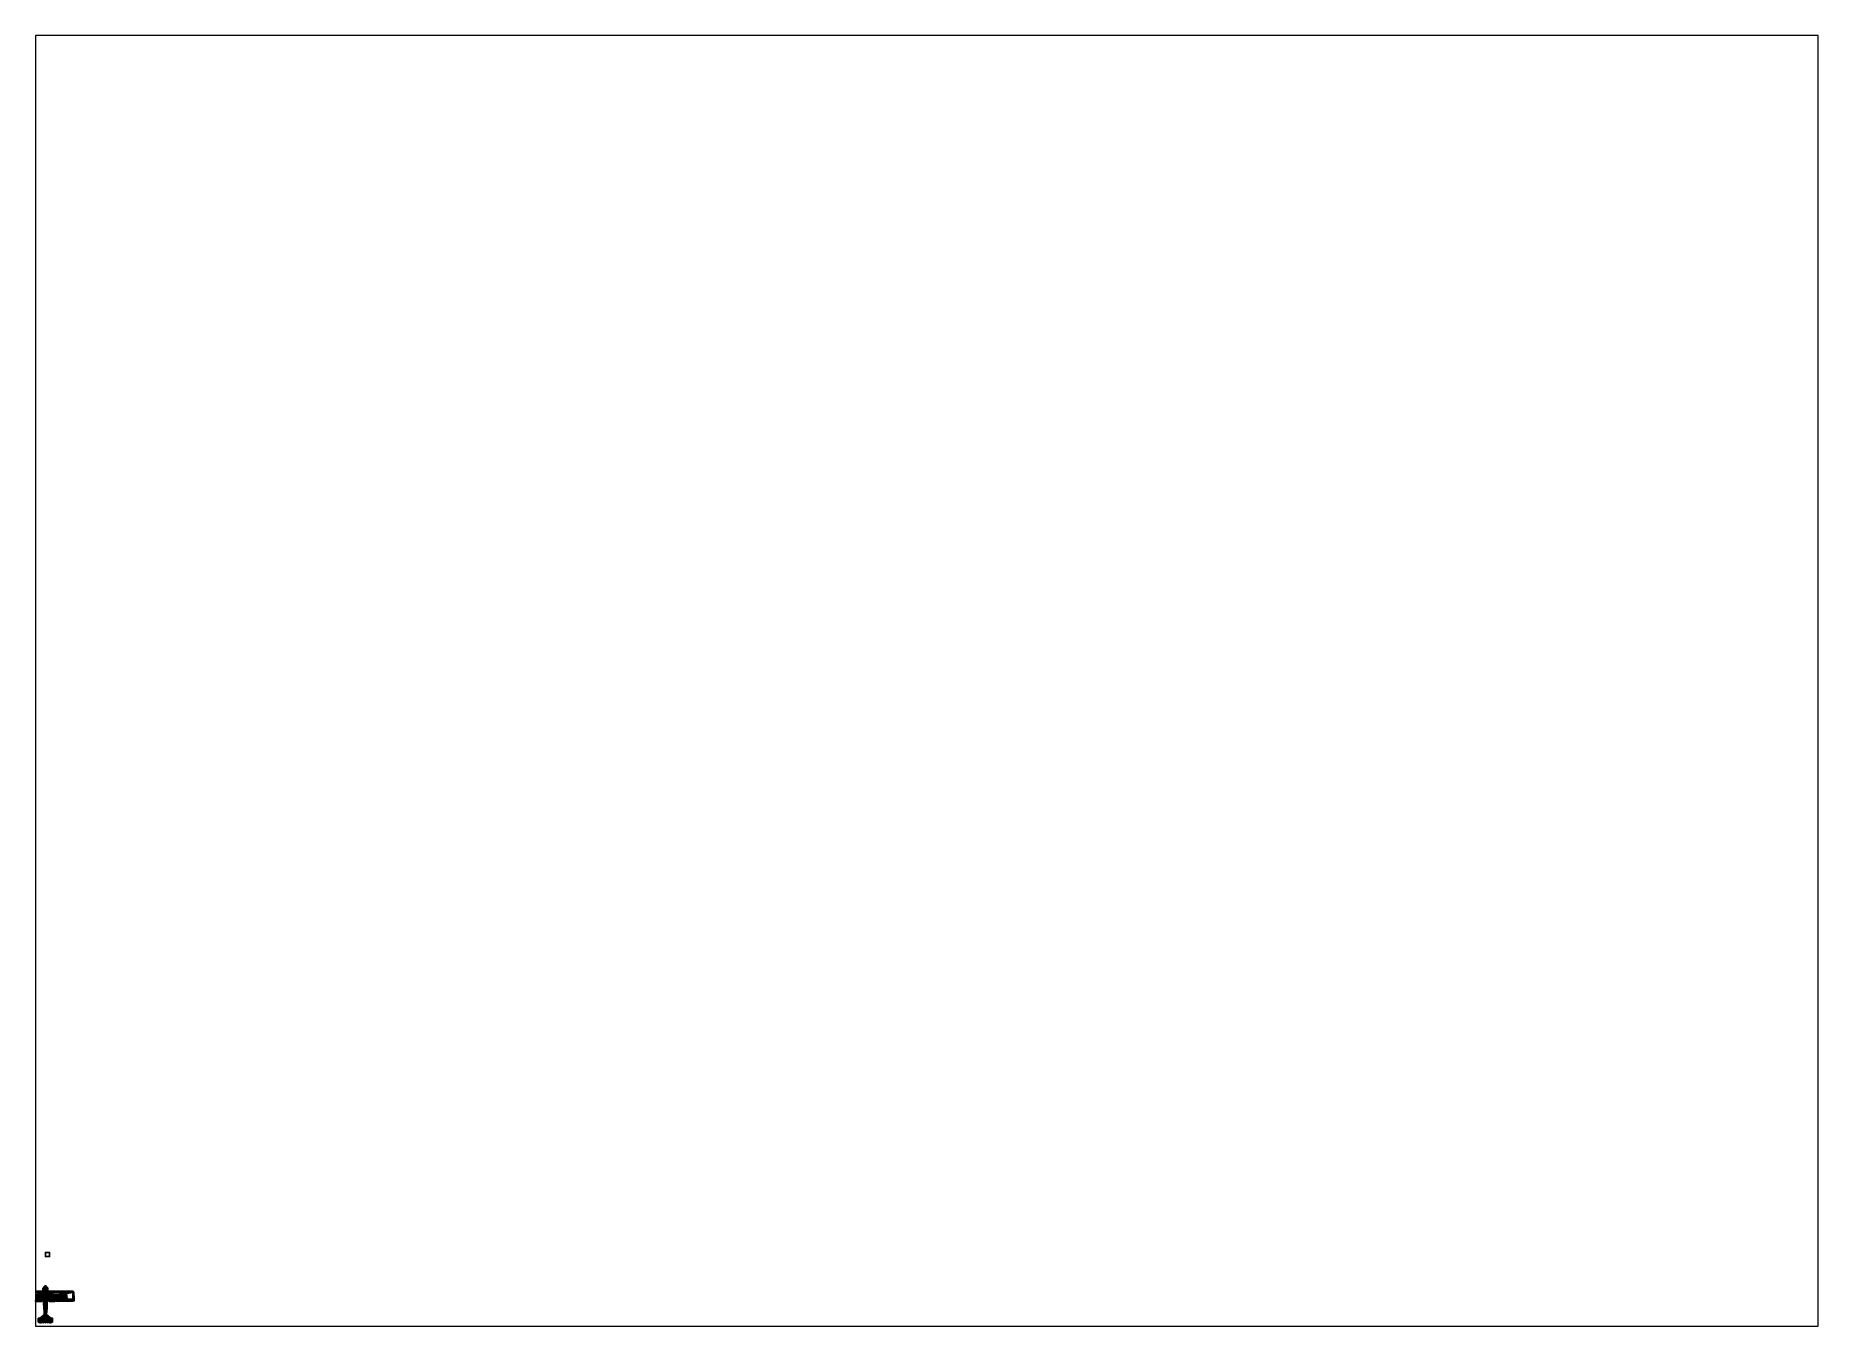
# Paper-space layout 'Layout1' of a CAD drawing. Header units: millimetres. Extents: x 28 to 251, y 20 to 181.
# The model-space entities are those that its viewports show. They can reach past a viewport. Long polylines and large blocks are cut down to what shows.
import ezdxf

# ---------------------------------------------------------------- set-up
doc = ezdxf.new("R2010")
doc.units = ezdxf.units.MM
for name, color, linetype in [('gun', 1, 'Continuous'), ('h2', 2, 'Continuous'), ('propeller', 1, 'Continuous'), ('sleeve', 5, 'Continuous'), ('small_prop', 1, 'Continuous'), ('turret', 2, 'Continuous'), ('w1', 5, 'Continuous'), ('w2', 6, 'Continuous')]:
    doc.layers.add(name, color=color, linetype=linetype)

msp = doc.modelspace()

# ---------------------------------------------------------------- linework, layer by layer
for points in [[(1, 12.35, -2.11), (1, 12.35, -3.11), (0, 12.35, -3.11), (0, 12.35, -2.11)], [(1, 12.35, -3.11), (1, 11.35, -3.11), (0, 11.35, -3.11), (0, 12.35, -3.11)], [(0, 12.35, -3.11), (0, 11.35, -3.11), (0, 11.35, -2.11), (0, 12.35, -2.11)], [(0, 12.35, -2.11), (0, 11.35, -2.11), (1, 11.35, -2.11), (1, 12.35, -2.11)], [(0, 11.35, -2.11), (0, 11.35, -3.11), (1, 11.35, -3.11), (1, 11.35, -2.11)], [(1, 11.35, -2.11), (1, 11.35, -3.11), (1, 12.35, -3.11), (1, 12.35, -2.11)], [(-0.58, 3.88, 0.26), (-0.56, 3.88, 0.22), (-0.57, 3.86, 0.21), (-0.59, 3.86, 0.25)], [(-0.58, 3.88, 0.3), (-0.58, 3.88, 0.26), (-0.59, 3.86, 0.25), (-0.59, 3.86, 0.3)], [(-0.54, 3.88, 0.36), (-0.58, 3.88, 0.3), (-0.59, 3.86, 0.3), (-0.55, 3.86, 0.37)], [(-0.55, 3.86, 0.37), (-0.59, 3.86, 0.3), (-0.59, 3.55, 0.3), (-0.55, 3.55, 0.37)], [(-0.59, 3.86, 0.3), (-0.59, 3.86, 0.25), (-0.59, 3.55, 0.25), (-0.59, 3.55, 0.3)], [(-0.59, 3.86, 0.25), (-0.57, 3.86, 0.21), (-0.57, 3.55, 0.21), (-0.59, 3.55, 0.25)], [(-0.55, 3.55, 0.37), (-0.59, 3.55, 0.3), (-0.59, 3.05, 0.3), (-0.55, 3.05, 0.37)], [(-0.59, 3.55, 0.3), (-0.59, 3.55, 0.25), (-0.59, 3.05, 0.25), (-0.59, 3.05, 0.3)], [(-0.59, 3.55, 0.25), (-0.57, 3.55, 0.21), (-0.57, 3.05, 0.21), (-0.59, 3.05, 0.25)], [(-0.55, 3.05, 0.37), (-0.59, 3.05, 0.3), (-0.58, 2.84, 0.3), (-0.54, 2.84, 0.36)], [(-0.59, 3.05, 0.3), (-0.59, 3.05, 0.25), (-0.58, 2.84, 0.26), (-0.58, 2.84, 0.3)], [(-0.59, 3.05, 0.25), (-0.57, 3.05, 0.21), (-0.56, 2.84, 0.22), (-0.58, 2.84, 0.26)], [(-0.56, 3.88, 0.22), (-0.58, 3.88, 0.26), (-0.58, 3.88, 0.3), (-0.54, 3.88, 0.36)], [(-0.54, 2.84, 0.36), (-0.58, 2.84, 0.3), (-0.45, 2.61, 0.28)], [(-0.58, 2.84, 0.3), (-0.58, 2.84, 0.26), (-0.45, 2.61, 0.28)], [(-0.58, 2.84, 0.26), (-0.56, 2.84, 0.22), (-0.45, 2.61, 0.28)], [(-0.56, 3.88, 0.22), (-0.51, 3.88, 0.17), (-0.52, 3.86, 0.16), (-0.57, 3.86, 0.21)], [(-0.57, 3.86, 0.21), (-0.52, 3.86, 0.16), (-0.52, 3.55, 0.16), (-0.57, 3.55, 0.21)], [(-0.57, 3.55, 0.21), (-0.52, 3.55, 0.16), (-0.52, 3.05, 0.16), (-0.57, 3.05, 0.21)], [(-0.57, 3.05, 0.21), (-0.52, 3.05, 0.16), (-0.51, 2.84, 0.17), (-0.56, 2.84, 0.22)], [(-0.51, 3.88, 0.17), (-0.56, 3.88, 0.22), (-0.54, 3.88, 0.36), (-0.51, 3.88, 0.38)], [(-0.56, 2.84, 0.22), (-0.51, 2.84, 0.17), (-0.45, 2.61, 0.28)], [(-0.51, 3.88, 0.38), (-0.54, 3.88, 0.36), (-0.55, 3.86, 0.37), (-0.52, 3.86, 0.39)], [(-0.52, 3.86, 0.39), (-0.55, 3.86, 0.37), (-0.55, 3.55, 0.37), (-0.52, 3.55, 0.39)], [(-0.52, 3.55, 0.39), (-0.55, 3.55, 0.37), (-0.55, 3.05, 0.37), (-0.52, 3.05, 0.39)], [(-0.52, 3.05, 0.39), (-0.55, 3.05, 0.37), (-0.54, 2.84, 0.36), (-0.51, 2.84, 0.38)], [(-0.51, 2.84, 0.38), (-0.54, 2.84, 0.36), (-0.45, 2.61, 0.28)], [(-0.51, 3.88, 0.17), (-0.45, 3.88, 0.17), (-0.45, 3.86, 0.15), (-0.52, 3.86, 0.16)], [(-0.45, 3.88, 0.4), (-0.51, 3.88, 0.38), (-0.52, 3.86, 0.39), (-0.45, 3.86, 0.41)], [(-0.45, 3.86, 0.41), (-0.52, 3.86, 0.39), (-0.52, 3.55, 0.39), (-0.45, 3.55, 0.41)], [(-0.52, 3.86, 0.16), (-0.45, 3.86, 0.15), (-0.45, 3.55, 0.15), (-0.52, 3.55, 0.16)], [(-0.45, 3.55, 0.41), (-0.52, 3.55, 0.39), (-0.52, 3.05, 0.39), (-0.45, 3.05, 0.41)], [(-0.52, 3.55, 0.16), (-0.45, 3.55, 0.15), (-0.45, 3.05, 0.15), (-0.52, 3.05, 0.16)], [(-0.45, 3.05, 0.41), (-0.52, 3.05, 0.39), (-0.51, 2.84, 0.38), (-0.45, 2.84, 0.4)], [(-0.52, 3.05, 0.16), (-0.45, 3.05, 0.15), (-0.45, 2.84, 0.17), (-0.51, 2.84, 0.17)], [(-0.45, 3.88, 0.17), (-0.51, 3.88, 0.17), (-0.51, 3.88, 0.38), (-0.45, 3.88, 0.4)], [(-0.45, 2.84, 0.4), (-0.51, 2.84, 0.38), (-0.45, 2.61, 0.28)], [(-0.51, 2.84, 0.17), (-0.45, 2.84, 0.17), (-0.45, 2.61, 0.28)], [(-0.38, 4.11, 0.45), (-0.4, 4.11, 0.4), (-0.45, 3.92, 0.49), (-0.4, 3.92, 0.64)], [(-0.4, 4.11, 0.4), (-0.4, 4.11, 0.21), (-0.45, 3.92, 0.11), (-0.45, 3.92, 0.49)], [(-0.4, 4.11, 0.21), (-0.4, 4.11, 0.21), (-0.42, 3.92, -0.01), (-0.45, 3.92, 0.11)], [(-0.4, 3.92, 0.64), (-0.45, 3.92, 0.49), (-0.45, 3.55, 0.49), (-0.41, 3.55, 0.64)], [(-0.45, 3.92, 0.49), (-0.45, 3.92, 0.11), (-0.45, 3.88, 0.17), (-0.45, 3.88, 0.4)], [(-0.45, 3.92, 0.11), (-0.42, 3.92, -0.01), (-0.42, 3.55, -0.22), (-0.45, 3.55, -0.14)], [(-0.45, 3.92, 0.49), (-0.45, 3.88, 0.4), (-0.45, 3.86, 0.41), (-0.45, 3.92, 0.49)], [(-0.45, 3.88, 0.17), (-0.45, 3.92, 0.11), (-0.45, 3.92, 0.11), (-0.45, 3.86, 0.15)], [(-0.45, 3.92, 0.49), (-0.45, 3.86, 0.41), (-0.45, 3.55, 0.41), (-0.45, 3.55, 0.49)], [(-0.45, 3.86, 0.15), (-0.45, 3.92, 0.11), (-0.45, 3.55, -0.14), (-0.45, 3.55, 0.15)], [(-0.41, 3.55, 0.64), (-0.45, 3.55, 0.49), (-0.45, 3.05, 0.49), (-0.43, 3.05, 0.64)], [(-0.45, 3.55, 0.15), (-0.45, 3.55, -0.14), (-0.45, 3.05, -0.35), (-0.45, 3.05, 0.15)], [(-0.45, 3.55, -0.14), (-0.42, 3.55, -0.22), (-0.42, 3.05, -0.38), (-0.45, 3.05, -0.35)], [(-0.45, 3.55, 0.49), (-0.45, 3.55, 0.41), (-0.45, 3.05, 0.41), (-0.45, 3.05, 0.49)], [(-0.43, 3.05, 0.64), (-0.45, 3.05, 0.49), (-0.45, 1.68, 0.49), (-0.43, 1.68, 0.64)], [(-0.45, 3.05, 0.15), (-0.45, 3.05, -0.35), (-0.45, 1.68, -0.35), (-0.45, 2.84, 0.17)], [(-0.45, 3.05, -0.35), (-0.42, 3.05, -0.38), (-0.42, 1.68, -0.38), (-0.45, 1.68, -0.35)], [(-0.45, 3.05, 0.49), (-0.45, 3.05, 0.41), (-0.45, 2.84, 0.4), (-0.45, 1.68, 0.49)], [(-0.45, 2.84, 0.17), (-0.45, 1.68, -0.35), (-0.45, 2.61, 0.28)], [(-0.45, 1.68, 0.49), (-0.45, 2.84, 0.4), (-0.45, 2.61, 0.28)], [(-0.45, 2.61, 0.28), (-0.45, 1.68, -0.35), (-0.45, 1.68, 0.49)], [(-0.43, 1.68, 0.64), (-0.45, 1.68, 0.49), (-0.45, 1.24, 0.49), (-0.42, 1.24, 0.64)], [(-0.45, 1.68, 0.49), (-0.45, 1.68, -0.35), (-0.45, 1.24, -0.35), (-0.45, 1.24, 0.49)], [(-0.45, 1.68, -0.35), (-0.42, 1.68, -0.38), (-0.42, 1.24, -0.37), (-0.45, 1.24, -0.35)], [(-0.42, 1.24, 0.64), (-0.45, 1.24, 0.49), (-0.43, 0.45, 0.42), (-0.41, 0.45, 0.5)], [(-0.45, 1.24, 0.49), (-0.45, 1.24, -0.35), (-0.43, 0.45, -0.28), (-0.43, 0.45, 0.42)], [(-0.45, 1.24, -0.35), (-0.42, 1.24, -0.37), (-0.39, 0.45, -0.31), (-0.43, 0.45, -0.28)], [(-0.35, 3.55, 0.75), (-0.41, 3.55, 0.64), (-0.43, 3.05, 0.64), (-0.36, 3.05, 0.79)], [(-0.36, 3.05, 0.79), (-0.43, 3.05, 0.64), (-0.43, 1.68, 0.64), (-0.36, 1.68, 0.79)], [(-0.36, 1.68, 0.79), (-0.43, 1.68, 0.64), (-0.42, 1.24, 0.64), (-0.35, 1.49, 0.79)], [(-0.41, 0.45, 0.5), (-0.43, 0.45, 0.42), (-0.41, -0.96, 0.05), (-0.37, -0.96, 0.47)], [(-0.43, 0.45, 0.42), (-0.43, 0.45, -0.28), (-0.38, -0.96, -0.26), (-0.41, -0.96, 0.05)], [(-0.43, 0.45, -0.28), (-0.39, 0.45, -0.31), (-0.35, -0.96, -0.27), (-0.38, -0.96, -0.26)], [(-0.4, 4.11, 0.21), (-0.34, 4.11, -0.04), (-0.33, 3.92, -0.13), (-0.42, 3.92, -0.01)], [(-0.42, 3.92, -0.01), (-0.33, 3.92, -0.13), (-0.36, 3.55, -0.28), (-0.42, 3.55, -0.22)], [(-0.42, 3.55, -0.22), (-0.36, 3.55, -0.28), (-0.36, 3.05, -0.4), (-0.42, 3.05, -0.38)], [(-0.42, 3.05, -0.38), (-0.36, 3.05, -0.4), (-0.36, 1.68, -0.4), (-0.42, 1.68, -0.38)], [(-0.42, 1.68, -0.38), (-0.36, 1.68, -0.4), (-0.36, 1.24, -0.4), (-0.42, 1.24, -0.37)], [(-0.37, 1.24, 0.73), (-0.42, 1.24, 0.64), (-0.41, 0.45, 0.5), (-0.41, 0.45, 0.79)], [(-0.42, 1.24, -0.37), (-0.36, 1.24, -0.4), (-0.33, 0.45, -0.34), (-0.39, 0.45, -0.31)], [(-0.35, 3.92, 0.71), (-0.4, 3.92, 0.64), (-0.41, 3.55, 0.64), (-0.35, 3.55, 0.75)], [(-0.37, 1.24, 0.73), (-0.37, 1.24, 0.73), (-0.41, 0.45, 0.79), (-0.36, 0.89, 0.81)], [(-0.36, 0.89, 0.81), (-0.36, 0.89, 0.81), (-0.41, 0.45, 0.79), (-0.36, 0.81, 0.81)], [(-0.41, 0.45, 0.68), (-0.36, 0.81, 0.68), (-0.36, 0.81, 0.81), (-0.41, 0.45, 0.79)], [(0.36, 0.81, 0.68), (-0.36, 0.81, 0.68), (-0.41, 0.45, 0.68), (0.41, 0.45, 0.68)], [(-0.41, 0.45, 0.79), (-0.41, 0.45, 0.79), (-0.24, -0.96, 0.76), (-0.14, -0.96, 0.79)], [(-0.41, 0.45, 0.79), (-0.41, 0.45, 0.5), (-0.34, -0.96, 0.69), (-0.24, -0.96, 0.76)], [(-0.41, 0.45, 0.5), (-0.41, 0.45, 0.5), (-0.37, -0.96, 0.63), (-0.34, -0.96, 0.69)], [(-0.41, 0.45, 0.5), (-0.41, 0.45, 0.5), (-0.37, -0.96, 0.47), (-0.37, -0.96, 0.63)], [(-0.35, 0.13, 0.68), (-0.41, 0.45, 0.68), (-0.41, 0.45, 0.79), (-0.35, 0.13, 0.79)], [(0.41, 0.45, 0.68), (-0.41, 0.45, 0.68), (-0.35, 0.13, 0.68), (0.35, 0.13, 0.68)], [(-0.35, 4.15, 0.41), (-0.36, 4.15, 0.36), (-0.4, 4.11, 0.4), (-0.38, 4.11, 0.45)], [(-0.36, 4.15, 0.36), (-0.36, 4.15, 0.19), (-0.4, 4.11, 0.21), (-0.4, 4.11, 0.4)], [(-0.36, 4.15, 0.19), (-0.31, 4.15, -0.01), (-0.34, 4.11, -0.04), (-0.4, 4.11, 0.21)], [(-0.32, 4.11, 0.59), (-0.38, 4.11, 0.45), (-0.4, 3.92, 0.64), (-0.35, 3.92, 0.71)], [(-0.39, 0.45, -0.31), (-0.33, 0.45, -0.34), (-0.29, -0.96, -0.28), (-0.35, -0.96, -0.27)], [(-0.29, 4.15, 0.54), (-0.35, 4.15, 0.41), (-0.38, 4.11, 0.45), (-0.32, 4.11, 0.59)], [(-0.37, 1.24, 0.68), (-0.35, 1.49, 0.68), (-0.35, 1.49, 0.79), (-0.37, 1.24, 0.73)], [(0.35, 1.49, 0.68), (-0.35, 1.49, 0.68), (-0.37, 1.24, 0.68), (0.37, 1.24, 0.68)], [(-0.36, 0.89, 0.68), (-0.37, 1.24, 0.68), (-0.37, 1.24, 0.73), (-0.36, 0.89, 0.81)], [(0.37, 1.24, 0.68), (-0.37, 1.24, 0.68), (-0.36, 0.89, 0.68), (0.36, 0.89, 0.68)], [(-0.31, 4.15, -0.01), (-0.36, 4.15, 0.19), (-0.35, 4.15, 0.41), (-0.29, 4.15, 0.54)], [(-0.35, 4.15, 0.41), (-0.36, 4.15, 0.19), (-0.36, 4.15, 0.19), (-0.36, 4.15, 0.36)], [(-0.33, 3.92, -0.13), (-0.27, 3.92, -0.18), (-0.31, 3.55, -0.31), (-0.36, 3.55, -0.28)], [(-0.25, 3.55, 0.85), (-0.35, 3.55, 0.75), (-0.36, 3.05, 0.79), (-0.25, 3.05, 0.89)], [(-0.36, 3.55, -0.28), (-0.31, 3.55, -0.31), (-0.31, 3.05, -0.42), (-0.36, 3.05, -0.4)], [(-0.25, 3.05, 0.89), (-0.36, 3.05, 0.79), (-0.36, 1.68, 0.79), (-0.25, 1.68, 0.89)], [(-0.36, 3.05, -0.4), (-0.31, 3.05, -0.42), (-0.31, 1.68, -0.42), (-0.36, 1.68, -0.4)], [(-0.36, 1.68, -0.4), (-0.31, 1.68, -0.42), (-0.31, 1.24, -0.42), (-0.36, 1.24, -0.4)], [(-0.25, 1.68, 0.89), (-0.36, 1.68, 0.79), (-0.35, 1.49, 0.79)], [(-0.36, 1.24, -0.4), (-0.31, 1.24, -0.42), (-0.23, 0.45, -0.37), (-0.33, 0.45, -0.34)], [(-0.1, 0.89, 0.89), (-0.36, 0.89, 0.81), (-0.36, 0.81, 0.81), (-0.1, 0.83, 0.89)], [(0.36, 0.89, 0.68), (-0.36, 0.89, 0.68), (-0.1, 0.89, 0.89), (0, 0.89, 0.89)], [(-0.36, 0.89, 0.68), (-0.36, 0.89, 0.68), (-0.36, 0.89, 0.81), (-0.1, 0.89, 0.89)], [(-0.36, 0.81, 0.68), (-0.1, 0.83, 0.68), (-0.1, 0.83, 0.89), (-0.36, 0.81, 0.81)], [(0.1, 0.83, 0.68), (-0.1, 0.83, 0.68), (-0.36, 0.81, 0.68), (0.36, 0.81, 0.68)], [(-0.22, 4.11, 0.68), (-0.32, 4.11, 0.59), (-0.35, 3.92, 0.71), (-0.23, 3.92, 0.82)], [(-0.23, 3.92, 0.82), (-0.35, 3.92, 0.71), (-0.35, 3.55, 0.75), (-0.25, 3.55, 0.85)], [(-0.11, 1.68, 0.96), (-0.25, 1.68, 0.89), (-0.35, 1.49, 0.79)], [(-0.11, 1.56, 1.06), (-0.11, 1.68, 0.96), (-0.35, 1.49, 0.79)], [(-0.35, 1.49, 0.68), (-0.11, 1.68, 0.68), (-0.11, 1.68, 0.96), (-0.35, 1.49, 0.79)], [(0.11, 1.68, 0.68), (-0.11, 1.68, 0.68), (-0.35, 1.49, 0.68), (0.35, 1.49, 0.68)], [(-0.06, 0.08, 0.85), (-0.35, 0.13, 0.79), (-0.14, -0.96, 0.79)], [(-0.06, 0.08, 0.68), (-0.35, 0.13, 0.68), (-0.35, 0.13, 0.79), (-0.06, 0.08, 0.85)], [(0.35, 0.13, 0.68), (-0.35, 0.13, 0.68), (-0.06, 0.08, 0.68), (0.06, 0.08, 0.68)], [(-0.31, 4.15, -0.01), (-0.17, 4.15, -0.13), (-0.19, 4.11, -0.17), (-0.34, 4.11, -0.04)], [(-0.34, 4.11, -0.04), (-0.19, 4.11, -0.17), (-0.27, 3.92, -0.18), (-0.33, 3.92, -0.13)], [(-0.33, 0.45, -0.34), (-0.23, 0.45, -0.37), (-0.23, -0.96, -0.29), (-0.29, -0.96, -0.28)], [(-0.2, 4.15, 0.62), (-0.29, 4.15, 0.54), (-0.32, 4.11, 0.59), (-0.22, 4.11, 0.68)], [(-0.17, 4.15, -0.13), (-0.31, 4.15, -0.01), (-0.29, 4.15, 0.54), (-0.2, 4.15, 0.62)], [(-0.27, 3.92, -0.18), (-0.13, 3.92, -0.25), (-0.26, 3.55, -0.32), (-0.31, 3.55, -0.31)], [(-0.31, 3.55, -0.31), (-0.26, 3.55, -0.32), (-0.18, 3.05, -0.45), (-0.31, 3.05, -0.42)], [(-0.31, 3.05, -0.42), (-0.18, 3.05, -0.45), (-0.18, 1.68, -0.45), (-0.31, 1.68, -0.42)], [(-0.31, 1.68, -0.42), (-0.18, 1.68, -0.45), (-0.18, 1.24, -0.45), (-0.31, 1.24, -0.42)], [(-0.31, 1.24, -0.42), (-0.18, 1.24, -0.45), (-0.14, 0.45, -0.39), (-0.23, 0.45, -0.37)], [(-0.19, 4.11, -0.17), (-0.04, 4.11, -0.23), (-0.13, 3.92, -0.25), (-0.27, 3.92, -0.18)], [(-0.13, 3.92, -0.25), (0, 3.92, -0.27), (0, 3.55, -0.35), (-0.26, 3.55, -0.32)], [(-0.26, 3.55, -0.32), (0, 3.55, -0.35), (0, 3.05, -0.47), (-0.18, 3.05, -0.45)], [(-0.11, 3.92, 0.87), (-0.23, 3.92, 0.82), (-0.25, 3.55, 0.85), (-0.11, 3.55, 0.91)], [(-0.11, 3.55, 0.91), (-0.25, 3.55, 0.85), (-0.25, 3.05, 0.89), (-0.11, 3.05, 0.96)], [(-0.11, 3.05, 0.96), (-0.25, 3.05, 0.89), (-0.25, 1.68, 0.89), (-0.11, 1.68, 0.96)], [(-0.11, 4.11, 0.74), (-0.22, 4.11, 0.68), (-0.23, 3.92, 0.82), (-0.11, 3.92, 0.87)], [(-0.23, 0.45, -0.37), (-0.14, 0.45, -0.39), (-0.14, -0.96, -0.3), (-0.23, -0.96, -0.29)], [(-0.1, 4.15, 0.67), (-0.2, 4.15, 0.62), (-0.22, 4.11, 0.68), (-0.11, 4.11, 0.74)], [(-0.04, 4.15, -0.18), (-0.17, 4.15, -0.13), (-0.2, 4.15, 0.62), (-0.1, 4.15, 0.67)], [(-0.17, 4.15, -0.13), (-0.04, 4.15, -0.18), (-0.04, 4.11, -0.23), (-0.19, 4.11, -0.17)], [(-0.18, 3.05, -0.45), (0, 3.05, -0.47), (0, 1.68, -0.47), (-0.18, 1.68, -0.45)], [(-0.18, 1.68, -0.45), (0, 1.68, -0.47), (0, 1.24, -0.47), (-0.18, 1.24, -0.45)], [(-0.18, 1.24, -0.45), (0, 1.24, -0.47), (0, 0.45, -0.4), (-0.14, 0.45, -0.39)], [(-0.14, 0.45, -0.39), (0, 0.45, -0.4), (0, -0.96, -0.32), (-0.14, -0.96, -0.3)], [(0, 0.08, 0.85), (-0.06, 0.08, 0.85), (-0.14, -0.96, 0.79), (0, -0.96, 0.8)], [(-0.04, 4.11, -0.23), (0, 4.11, -0.23), (0, 3.92, -0.27), (-0.13, 3.92, -0.25)], [(0, 4.15, 0.68), (-0.1, 4.15, 0.67), (-0.11, 4.11, 0.74), (0, 4.11, 0.75)], [(0, 4.11, 0.75), (-0.11, 4.11, 0.74), (-0.11, 3.92, 0.87), (0, 3.92, 0.88)], [(0, 3.92, 0.88), (-0.11, 3.92, 0.87), (-0.11, 3.55, 0.91), (0, 3.55, 0.93)], [(0, 3.55, 0.93), (-0.11, 3.55, 0.91), (-0.11, 3.05, 0.96), (0, 3.05, 0.98)], [(0, 3.05, 0.98), (-0.11, 3.05, 0.96), (-0.11, 1.68, 0.96), (0, 1.68, 0.98)], [(0, 1.68, 0.98), (-0.11, 1.68, 0.96), (-0.11, 1.56, 1.06), (0, 1.56, 1.08)], [(-0.11, 1.68, 0.68), (0.11, 1.68, 0.68), (0, 1.68, 0.98), (-0.11, 1.68, 0.96)], [(0.04, 4.15, -0.18), (-0.04, 4.15, -0.18), (-0.1, 4.15, 0.67), (0, 4.15, 0.68)], [(0, 0.89, 0.89), (-0.1, 0.89, 0.89), (-0.1, 0.83, 0.89), (0, 0.83, 0.89)], [(-0.1, 0.83, 0.68), (0.1, 0.83, 0.68), (0, 0.83, 0.89), (-0.1, 0.83, 0.89)], [(-0.05, 1.95, 1.93), (-0.07, 1.9, 1.93), (-0.05, 1.9, 1.98), (-0.03, 1.95, 1.96)], [(-0.03, 1.95, 1.9), (-0.05, 1.9, 1.88), (-0.07, 1.9, 1.93), (-0.05, 1.95, 1.93)], [(-0.05, 1.85, 1.88), (-0.07, 1.85, 1.93), (-0.07, 1.9, 1.93), (-0.05, 1.9, 1.88)], [(-0.07, 1.85, 1.93), (-0.05, 1.85, 1.98), (-0.05, 1.9, 1.98), (-0.07, 1.9, 1.93)], [(-0.05, 1.85, 1.98), (-0.07, 1.85, 1.93), (0, 1.73, 1.93)], [(-0.07, 1.85, 1.93), (-0.05, 1.85, 1.88), (0, 1.73, 1.93)], [(0.06, 0.08, 0.68), (-0.06, 0.08, 0.68), (-0.06, 0.08, 0.85), (0, 0.08, 0.85)], [(0.05, 2.52, -1.35), (0.05, 2.53, -1.36), (-0.05, 2.53, -1.36), (-0.05, 2.52, -1.35)], [(0.05, 2.53, -1.36), (0.05, 2.52, -1.37), (-0.05, 2.52, -1.37), (-0.05, 2.53, -1.36)], [(0.05, 2.51, -1.34), (0.05, 2.52, -1.35), (-0.05, 2.52, -1.35), (-0.05, 2.51, -1.34)], [(0.05, 2.52, -1.37), (0.05, 2.51, -1.38), (-0.05, 2.51, -1.38), (-0.05, 2.52, -1.37)], [(0.05, 2.5, -1.35), (0.05, 2.51, -1.34), (-0.05, 2.51, -1.34), (-0.05, 2.5, -1.35)], [(0.05, 2.51, -1.38), (0.05, 2.5, -1.37), (-0.05, 2.5, -1.37), (-0.05, 2.51, -1.38)], [(0.05, 2.49, -1.36), (0.05, 2.5, -1.35), (-0.05, 2.5, -1.35), (-0.05, 2.49, -1.36)], [(0.05, 2.5, -1.37), (0.05, 2.49, -1.36), (-0.05, 2.49, -1.36), (-0.05, 2.5, -1.37)], [(0, 1.97, 1.93), (-0.05, 1.95, 1.93), (-0.03, 1.95, 1.96), (0, 1.97, 1.93)], [(0, 1.97, 1.93), (-0.03, 1.95, 1.9), (-0.05, 1.95, 1.93), (0, 1.97, 1.93)], [(-0.03, 1.95, 1.96), (-0.05, 1.9, 1.98), (0, 1.9, 2), (0, 1.95, 1.98)], [(0, 1.95, 1.88), (0, 1.9, 1.86), (-0.05, 1.9, 1.88), (-0.03, 1.95, 1.9)], [(0, 1.85, 1.86), (-0.05, 1.85, 1.88), (-0.05, 1.9, 1.88), (0, 1.9, 1.86)], [(-0.05, 1.85, 1.98), (0, 1.85, 2), (0, 1.9, 2), (-0.05, 1.9, 1.98)], [(0, 1.85, 2), (-0.05, 1.85, 1.98), (0, 1.73, 1.93)], [(-0.05, 1.85, 1.88), (0, 1.85, 1.86), (0, 1.73, 1.93)], [(-0.04, 4.15, -0.18), (0.04, 4.15, -0.18), (0, 4.11, -0.23), (-0.04, 4.11, -0.23)], [(-0.03, 4.07, 0.88), (-0.04, 4.04, 0.88), (-0.03, 4.01, 0.88), (0, 4.08, 0.88)], [(-0.03, 4.07, 0.77), (-0.04, 4.04, 0.79), (-0.04, 4.04, 0.83), (-0.03, 4.07, 0.83)], [(-0.03, 4.07, 0.85), (-0.04, 4.04, 0.85), (-0.04, 4.04, 0.88), (-0.03, 4.07, 0.88)], [(-0.03, 4.07, 0.83), (-0.04, 4.04, 0.83), (-0.03, 4.04, 0.83), (-0.02, 4.06, 0.83)], [(-0.04, 4.04, 0.79), (-0.03, 4.01, 0.81), (-0.03, 4.01, 0.83), (-0.04, 4.04, 0.83)], [(-0.04, 4.04, 0.85), (-0.03, 4.01, 0.85), (-0.03, 4.01, 0.88), (-0.04, 4.04, 0.88)], [(-0.04, 4.04, 0.83), (-0.03, 4.01, 0.83), (-0.02, 4.02, 0.83), (-0.03, 4.04, 0.83)], [(-0.04, 2.51, -1.29), (0.03, 2.54, -1.29), (0, 2.55, -1.29), (-0.03, 2.54, -1.29)], [(-0.04, 2.51, -1.29), (-0.03, 2.54, -1.29), (-0.01, 2.52, -1.34), (-0.02, 2.51, -1.34)], [(-0.03, 2.48, -1.29), (0.04, 2.51, -1.29), (0.03, 2.54, -1.29), (-0.04, 2.51, -1.29)], [(-0.03, 2.48, -1.29), (-0.04, 2.51, -1.29), (-0.02, 2.51, -1.34), (-0.01, 2.5, -1.34)], [(0, 4.08, 0.76), (-0.03, 4.07, 0.77), (-0.03, 4.07, 0.83), (0, 4.08, 0.83)], [(0, 4.08, 0.85), (-0.03, 4.07, 0.85), (-0.03, 4.07, 0.88), (0, 4.08, 0.88)], [(0, 4.08, 0.83), (-0.03, 4.07, 0.83), (-0.02, 4.06, 0.83), (0, 4.07, 0.83)], [(0, 4.08, 0.88), (-0.03, 4.01, 0.88), (0, 4, 0.88), (0.03, 4.07, 0.88)], [(-0.02, 4.06, 0.83), (-0.03, 4.04, 0.83), (-0.03, 4.04, 0.85), (-0.02, 4.06, 0.85)], [(-0.03, 4.04, 0.83), (-0.02, 4.02, 0.83), (-0.02, 4.02, 0.85), (-0.03, 4.04, 0.85)], [(-0.03, 4.01, 0.83), (0, 4, 0.83), (0, 4.01, 0.83), (-0.02, 4.02, 0.83)], [(-0.03, 4.01, 0.81), (0, 4, 0.82), (0, 4, 0.83), (-0.03, 4.01, 0.83)], [(-0.03, 4.01, 0.85), (0, 4, 0.85), (0, 4, 0.88), (-0.03, 4.01, 0.88)], [(-0.03, 2.54, -1.29), (0, 2.55, -1.29), (0, 2.53, -1.34), (-0.01, 2.52, -1.34)], [(0, 2.47, -1.29), (0.03, 2.48, -1.29), (0.04, 2.51, -1.29), (-0.03, 2.48, -1.29)], [(0, 2.47, -1.29), (-0.03, 2.48, -1.29), (-0.01, 2.5, -1.34), (0, 2.49, -1.34)], [(0, 1.97, 1.93), (-0.03, 1.95, 1.96), (0, 1.95, 1.98), (0, 1.97, 1.93)], [(0, 1.97, 1.93), (0, 1.95, 1.88), (-0.03, 1.95, 1.9), (0, 1.97, 1.93)], [(0, 4.07, 0.83), (-0.02, 4.06, 0.83), (-0.02, 4.06, 0.85), (0, 4.07, 0.85)], [(-0.02, 4.02, 0.83), (0, 4.01, 0.83), (0, 4.01, 0.85), (-0.02, 4.02, 0.85)], [(-0.02, 2.51, -1.34), (-0.01, 2.52, -1.34), (-0.01, 2.52, -1.35), (-0.02, 2.51, -1.34)], [(-0.01, 2.5, -1.34), (-0.02, 2.51, -1.34), (-0.02, 2.51, -1.34), (-0.01, 2.5, -1.35)], [(-0.01, 2.52, -1.34), (0, 2.53, -1.34), (0, 2.53, -1.36), (-0.01, 2.52, -1.35)], [(0, 2.49, -1.34), (-0.01, 2.5, -1.34), (-0.01, 2.5, -1.35), (0, 2.49, -1.36)], [(0, 1.88, 1.83), (-0.01, 1.87, 1.83), (-0.01, 1.87, 1.87), (0, 1.88, 1.86)], [(-0.01, 1.87, 1.83), (0, 1.86, 1.83), (0, 1.86, 1.86), (-0.01, 1.87, 1.87)], [(0.04, 4.15, -0.18), (0.04, 4.15, -0.18), (0, 4.15, 0.68), (0.1, 4.15, 0.67)], [(0.03, 4.07, 0.77), (0, 4.08, 0.76), (0, 4.08, 0.83), (0.03, 4.07, 0.83)], [(0.03, 4.07, 0.85), (0, 4.08, 0.85), (0, 4.08, 0.88), (0.03, 4.07, 0.88)], [(0.03, 4.07, 0.83), (0, 4.08, 0.83), (0, 4.07, 0.83), (0.02, 4.06, 0.83)], [(0.02, 4.06, 0.83), (0, 4.07, 0.83), (0, 4.07, 0.85), (0.02, 4.06, 0.85)], [(0.03, 4.07, 0.88), (0, 4, 0.88), (0.03, 4.01, 0.88), (0.04, 4.04, 0.88)], [(0, 4.01, 0.83), (0.02, 4.02, 0.83), (0.02, 4.02, 0.85), (0, 4.01, 0.85)], [(0, 4, 0.83), (0.03, 4.01, 0.83), (0.02, 4.02, 0.83), (0, 4.01, 0.83)], [(0, 4, 0.82), (0.03, 4.01, 0.81), (0.03, 4.01, 0.83), (0, 4, 0.83)], [(0, 4, 0.85), (0.03, 4.01, 0.85), (0.03, 4.01, 0.88), (0, 4, 0.88)], [(0, 2.55, -1.29), (0.03, 2.54, -1.29), (0.01, 2.52, -1.34), (0, 2.53, -1.34)], [(0, 2.53, -1.34), (0.01, 2.52, -1.34), (0.01, 2.52, -1.35), (0, 2.53, -1.36)], [(0.03, 2.48, -1.29), (0, 2.47, -1.29), (0, 2.49, -1.34), (0.01, 2.5, -1.34)], [(0.01, 2.5, -1.34), (0, 2.49, -1.34), (0, 2.49, -1.36), (0.01, 2.5, -1.35)], [(0, 1.97, 1.93), (0.03, 1.95, 1.97), (0.05, 1.95, 1.93), (0, 1.97, 1.93)], [(0, 1.97, 1.93), (0, 1.95, 1.98), (0.03, 1.95, 1.97), (0, 1.97, 1.93)], [(0, 1.97, 1.93), (0.03, 1.95, 1.9), (0, 1.95, 1.88), (0, 1.97, 1.93)], [(0, 1.97, 1.93), (0.05, 1.95, 1.93), (0.03, 1.95, 1.9), (0, 1.97, 1.93)], [(0, 1.95, 1.98), (0, 1.9, 2), (0.05, 1.9, 1.98), (0.03, 1.95, 1.97)], [(0.03, 1.95, 1.9), (0.05, 1.9, 1.88), (0, 1.9, 1.86), (0, 1.95, 1.88)], [(0.05, 1.85, 1.88), (0, 1.85, 1.86), (0, 1.9, 1.86), (0.05, 1.9, 1.88)], [(0, 1.85, 2), (0.05, 1.85, 1.98), (0.05, 1.9, 1.98), (0, 1.9, 2)], [(0.01, 1.87, 1.83), (0, 1.88, 1.83), (0, 1.88, 1.86), (0.01, 1.87, 1.87)], [(0, 1.86, 1.83), (0.01, 1.87, 1.83), (0.01, 1.87, 1.87), (0, 1.86, 1.86)], [(0.05, 1.85, 1.98), (0, 1.85, 2), (0, 1.73, 1.93)], [(0.07, 1.85, 1.93), (0.05, 1.85, 1.98), (0, 1.73, 1.93)], [(0.05, 1.85, 1.88), (0.07, 1.85, 1.93), (0, 1.73, 1.93)], [(0, 1.85, 1.86), (0.05, 1.85, 1.88), (0, 1.73, 1.93)], [(0.11, 1.68, 0.96), (0, 1.68, 0.98), (0, 1.56, 1.08), (0.11, 1.56, 1.06)], [(0.11, 1.68, 0.68), (0.11, 1.68, 0.68), (0.11, 1.68, 0.96), (0, 1.68, 0.98)], [(0.36, 0.89, 0.68), (0.36, 0.89, 0.68), (0, 0.89, 0.89), (0.1, 0.89, 0.89)], [(0.1, 0.83, 0.68), (0.1, 0.83, 0.68), (0.1, 0.83, 0.89), (0, 0.83, 0.89)], [(0.06, 0.08, 0.68), (0.06, 0.08, 0.68), (0, 0.08, 0.85), (0.06, 0.08, 0.85)], [(0.03, 2.54, -1.29), (0.04, 2.51, -1.29), (0.02, 2.51, -1.34), (0.01, 2.52, -1.34)], [(0.01, 2.52, -1.34), (0.02, 2.51, -1.34), (0.02, 2.51, -1.34), (0.01, 2.52, -1.35)], [(0.04, 2.51, -1.29), (0.03, 2.48, -1.29), (0.01, 2.5, -1.34), (0.02, 2.51, -1.34)], [(0.02, 2.51, -1.34), (0.01, 2.5, -1.34), (0.01, 2.5, -1.35), (0.02, 2.51, -1.34)], [(0.04, 4.04, 0.83), (0.03, 4.07, 0.83), (0.02, 4.06, 0.83), (0.03, 4.04, 0.83)], [(0.03, 4.04, 0.83), (0.02, 4.06, 0.83), (0.02, 4.06, 0.85), (0.03, 4.04, 0.85)], [(0.02, 4.02, 0.83), (0.03, 4.04, 0.83), (0.03, 4.04, 0.85), (0.02, 4.02, 0.85)], [(0.03, 4.01, 0.83), (0.04, 4.04, 0.83), (0.03, 4.04, 0.83), (0.02, 4.02, 0.83)], [(0.04, 4.04, 0.79), (0.03, 4.07, 0.77), (0.03, 4.07, 0.83), (0.04, 4.04, 0.83)], [(0.04, 4.04, 0.85), (0.03, 4.07, 0.85), (0.03, 4.07, 0.88), (0.04, 4.04, 0.88)], [(0.03, 4.01, 0.81), (0.04, 4.04, 0.79), (0.04, 4.04, 0.83), (0.03, 4.01, 0.83)], [(0.03, 4.01, 0.85), (0.04, 4.04, 0.85), (0.04, 4.04, 0.88), (0.03, 4.01, 0.88)], [(0.03, 1.95, 1.97), (0.05, 1.9, 1.98), (0.07, 1.9, 1.93), (0.05, 1.95, 1.93)], [(0.05, 1.95, 1.93), (0.07, 1.9, 1.93), (0.05, 1.9, 1.88), (0.03, 1.95, 1.9)], [(0.17, 4.15, -0.13), (0.04, 4.15, -0.18), (0.1, 4.15, 0.67), (0.2, 4.15, 0.62)], [(0.07, 1.85, 1.93), (0.05, 1.85, 1.88), (0.05, 1.9, 1.88), (0.07, 1.9, 1.93)], [(0.05, 1.85, 1.98), (0.07, 1.85, 1.93), (0.07, 1.9, 1.93), (0.05, 1.9, 1.98)], [(0.35, 0.13, 0.68), (0.06, 0.08, 0.68), (0.06, 0.08, 0.85), (0.35, 0.13, 0.79)], [(0.36, 0.89, 0.68), (0.36, 0.89, 0.68), (0.1, 0.89, 0.89), (0.36, 0.89, 0.81)], [(0.1, 0.83, 0.68), (0.36, 0.81, 0.68), (0.36, 0.81, 0.81), (0.1, 0.83, 0.89)], [(0.35, 1.49, 0.79), (0.11, 1.68, 0.96), (0.11, 1.56, 1.06), (0.35, 1.49, 0.79)], [(0.11, 1.68, 0.68), (0.35, 1.49, 0.68), (0.35, 1.49, 0.79), (0.11, 1.68, 0.96)], [(0.31, 4.15, -0.01), (0.17, 4.15, -0.13), (0.2, 4.15, 0.62), (0.29, 4.15, 0.54)], [(0.36, 4.15, 0.19), (0.31, 4.15, -0.01), (0.29, 4.15, 0.54), (0.35, 4.15, 0.41)], [(0.36, 4.15, 0.36), (0.36, 4.15, 0.19), (0.35, 4.15, 0.41), (0.36, 4.15, 0.36)], [(0.35, 1.49, 0.68), (0.37, 1.24, 0.68), (0.37, 1.24, 0.73), (0.35, 1.49, 0.79)], [(0.41, 0.45, 0.68), (0.35, 0.13, 0.68), (0.35, 0.13, 0.79), (0.41, 0.45, 0.79)], [(0.37, 1.24, 0.68), (0.36, 0.89, 0.68), (0.36, 0.89, 0.81), (0.37, 1.24, 0.73)], [(0.36, 0.81, 0.68), (0.41, 0.45, 0.68), (0.41, 0.45, 0.79), (0.36, 0.81, 0.81)], [(-0.37, -0.96, 0.47), (-0.41, -0.96, 0.05), (-0.33, -1.68, 0.05), (-0.3, -1.68, 0.47)], [(-0.41, -0.96, 0.05), (-0.38, -0.96, -0.26), (-0.3, -1.68, -0.18), (-0.33, -1.68, 0.05)], [(-0.38, -0.96, -0.26), (-0.35, -0.96, -0.27), (-0.27, -1.68, -0.19), (-0.3, -1.68, -0.18)], [(-0.34, -0.96, 0.69), (-0.37, -0.96, 0.63), (-0.3, -1.68, 0.59), (-0.27, -1.68, 0.66)], [(-0.37, -0.96, 0.63), (-0.37, -0.96, 0.47), (-0.3, -1.68, 0.47), (-0.3, -1.68, 0.59)], [(-0.35, -0.96, -0.27), (-0.29, -0.96, -0.28), (-0.27, -1.68, -0.19)], [(-0.24, -0.96, 0.76), (-0.34, -0.96, 0.69), (-0.27, -1.68, 0.66), (-0.2, -1.68, 0.71)], [(-0.3, -1.68, 0.47), (-0.33, -1.68, 0.05), (-0.27, -2.26, 0.17), (-0.25, -2.26, 0.47)], [(-0.33, -1.68, 0.05), (-0.3, -1.68, -0.18), (-0.24, -2.26, -0.13), (-0.27, -2.26, 0.17)], [(-0.27, -1.68, 0.66), (-0.3, -1.68, 0.59), (-0.25, -2.26, 0.59), (-0.24, -2.26, 0.63)], [(-0.3, -1.68, 0.59), (-0.3, -1.68, 0.47), (-0.25, -2.26, 0.47), (-0.25, -2.26, 0.59)], [(-0.3, -1.68, -0.18), (-0.3, -1.68, -0.18), (-0.15, -2.26, -0.16), (-0.24, -2.26, -0.13)], [(-0.3, -1.68, -0.18), (-0.27, -1.68, -0.19), (-0.15, -2.26, -0.16)], [(-0.29, -0.96, -0.28), (-0.23, -0.96, -0.29), (-0.22, -1.68, -0.2), (-0.27, -1.68, -0.19)], [(-0.2, -1.68, 0.71), (-0.27, -1.68, 0.66), (-0.24, -2.26, 0.63), (-0.18, -2.26, 0.67)], [(-0.27, -1.68, -0.19), (-0.22, -1.68, -0.2), (-0.15, -2.26, -0.16)], [(-0.27, -2.26, 0.17), (-0.24, -2.26, -0.13), (-0.19, -2.7, -0.1), (-0.21, -2.7, 0.17)], [(-0.25, -2.26, 0.47), (-0.27, -2.26, 0.17), (-0.21, -2.7, 0.17), (-0.18, -2.7, 0.47)], [(-0.25, -2.26, 0.59), (-0.25, -2.26, 0.47), (-0.18, -2.7, 0.47), (-0.15, -2.7, 0.57)], [(-0.24, -2.26, 0.63), (-0.25, -2.26, 0.59), (-0.15, -2.7, 0.57), (-0.11, -2.7, 0.63)], [(-0.14, -0.96, 0.79), (-0.24, -0.96, 0.76), (-0.2, -1.68, 0.71), (-0.11, -1.68, 0.74)], [(-0.24, -2.26, -0.13), (-0.15, -2.26, -0.16), (-0.1, -2.7, -0.13), (-0.19, -2.7, -0.1)], [(-0.18, -2.26, 0.67), (-0.24, -2.26, 0.63), (-0.11, -2.7, 0.63)], [(-0.23, -0.96, -0.29), (-0.14, -0.96, -0.3), (-0.15, -1.68, -0.21), (-0.22, -1.68, -0.2)], [(-0.22, -1.68, -0.2), (-0.15, -1.68, -0.21), (-0.15, -2.26, -0.16)], [(-0.21, -2.7, 0.17), (-0.19, -2.7, -0.1), (-0.06, -3.65, -0.03)], [(-0.18, -2.7, 0.47), (-0.21, -2.7, 0.17), (-0.06, -3.65, -0.03), (-0.06, -3.65, 0.59)], [(-0.11, -1.68, 0.74), (-0.2, -1.68, 0.71), (-0.18, -2.26, 0.67), (-0.04, -2.26, 0.69)], [(-0.19, -2.7, -0.1), (-0.1, -2.7, -0.13), (0, -3.4, -0.09), (-0.06, -3.65, -0.03)], [(-0.04, -2.26, 0.69), (-0.18, -2.26, 0.67), (-0.11, -2.7, 0.63), (-0.06, -2.7, 0.66)], [(-0.15, -2.7, 0.57), (-0.18, -2.7, 0.47), (-0.06, -3.65, 0.59)], [(-0.14, -0.96, -0.3), (0, -0.96, -0.32), (0, -1.68, -0.25), (-0.15, -1.68, -0.21)], [(-0.15, -1.68, -0.21), (0, -1.68, -0.25), (0, -2.26, -0.19), (-0.15, -2.26, -0.16)], [(-0.15, -2.26, -0.16), (0, -2.26, -0.19), (0, -2.7, -0.16), (-0.1, -2.7, -0.13)], [(-0.11, -2.7, 0.63), (-0.15, -2.7, 0.57), (-0.06, -3.65, 0.59)], [(0, -0.96, 0.8), (-0.14, -0.96, 0.79), (-0.11, -1.68, 0.74), (0, -1.68, 0.75)], [(0, -1.68, 0.75), (-0.11, -1.68, 0.74), (-0.04, -2.26, 0.69), (0, -2.09, 0.71)], [(-0.06, -2.7, 0.66), (-0.11, -2.7, 0.63), (-0.06, -3.65, 0.59)], [(-0.1, -2.7, -0.13), (0, -2.7, -0.16), (0, -3.4, -0.09)], [(-0.05, -3.55, 1.59), (-0.07, -3.55, 1.64), (0, -3.43, 1.64)], [(-0.07, -3.55, 1.64), (-0.05, -3.55, 1.69), (0, -3.43, 1.64)], [(-0.05, -3.55, 1.69), (-0.07, -3.55, 1.64), (-0.07, -3.6, 1.64), (-0.05, -3.6, 1.69)], [(-0.07, -3.55, 1.64), (-0.05, -3.55, 1.59), (-0.05, -3.6, 1.59), (-0.07, -3.6, 1.64)], [(-0.05, -3.65, 1.64), (-0.07, -3.6, 1.64), (-0.05, -3.6, 1.59), (-0.03, -3.65, 1.6)], [(-0.03, -3.65, 1.68), (-0.05, -3.6, 1.69), (-0.07, -3.6, 1.64), (-0.05, -3.65, 1.64)], [(-0.04, -2.47, 0.97), (-0.04, -2.26, 0.69), (-0.06, -2.7, 0.66), (-0.06, -2.85, 0.89)], [(-0.04, -2.9, 1.22), (-0.04, -2.47, 0.97), (-0.06, -2.85, 0.89), (-0.06, -3.29, 1.13)], [(-0.06, -2.85, 0.89), (-0.06, -2.7, 0.66), (-0.06, -3.65, 0.59), (-0.06, -3.9, 1.21)], [(-0.06, -3.29, 1.13), (-0.06, -2.85, 0.89), (-0.06, -3.9, 1.21), (-0.06, -3.65, 1.21)], [(-0.04, -3.36, 1.35), (-0.04, -2.9, 1.22), (-0.06, -3.29, 1.13), (-0.06, -3.65, 1.21)], [(-0.04, -3.9, 1.35), (-0.04, -3.36, 1.35), (-0.06, -3.65, 1.21), (-0.06, -3.9, 1.21)], [(-0.06, -3.65, -0.03), (0, -3.4, -0.09), (-0.06, -3.9, 0.02)], [(-0.06, -3.9, 0.02), (0, -3.4, -0.09), (0, -3.56, -0.13)], [(-0.06, -3.9, 0.02), (0, -3.56, -0.13), (0, -3.81, -0.13)], [(-0.04, -3.66, -0.13), (-0.06, -3.7, -0.13), (-0.04, -3.74, -0.13), (0, -3.64, -0.13)], [(-0.06, -3.65, 0.59), (-0.06, -3.65, -0.03), (-0.06, -3.9, 0.02), (-0.06, -3.9, 1.21)], [(-0.04, -3.66, -0.2), (-0.06, -3.7, -0.2), (-0.06, -3.7, -0.13), (-0.04, -3.66, -0.13)], [(-0.06, -3.7, -0.2), (-0.04, -3.74, -0.2), (-0.04, -3.74, -0.13), (-0.06, -3.7, -0.13)], [(-0.06, -3.9, 0.02), (0, -3.81, -0.13), (0, -4.09, -0.08)], [(0, -4.33, 1.29), (-0.04, -3.9, 1.35), (-0.06, -3.9, 1.21)], [(0, -4.33, 1.29), (-0.06, -3.9, 1.21), (0, -4.35, 1.15)], [(-0.06, -3.9, 1.21), (0, -4.42, 1.03), (0, -4.35, 1.15)], [(-0.06, -3.9, 1.21), (0, -4.4, 0.93), (0, -4.42, 1.03)], [(-0.06, -3.9, 1.21), (0, -4.4, 0.85), (0, -4.4, 0.93)], [(-0.06, -3.9, 1.21), (0, -4.42, 0.78), (0, -4.4, 0.85)], [(-0.06, -3.9, 1.21), (0, -4.39, 0.64), (0, -4.42, 0.78)], [(-0.06, -3.9, 1.21), (-0.06, -3.9, 0.02), (0, -4.39, 0.43), (0, -4.39, 0.64)], [(-0.06, -3.9, 0.02), (0, -4.4, 0.29), (0, -4.39, 0.43)], [(-0.06, -3.9, 0.02), (0, -4.33, 0.18), (0, -4.4, 0.29)], [(-0.06, -3.9, 0.02), (0, -4.29, 0.03), (0, -4.33, 0.18)], [(-0.06, -3.9, 0.02), (0, -4.09, -0.08), (0, -4.29, 0.03)], [(0, -3.55, 1.57), (-0.05, -3.55, 1.59), (0, -3.43, 1.64)], [(-0.05, -3.55, 1.69), (0, -3.55, 1.71), (0, -3.43, 1.64)], [(0, -3.55, 1.71), (-0.05, -3.55, 1.69), (-0.05, -3.6, 1.69), (0, -3.6, 1.71)], [(-0.05, -3.55, 1.59), (0, -3.55, 1.57), (0, -3.6, 1.57), (-0.05, -3.6, 1.59)], [(-0.03, -3.65, 1.6), (-0.05, -3.6, 1.59), (0, -3.6, 1.57), (0, -3.65, 1.59)], [(0, -3.65, 1.69), (0, -3.6, 1.71), (-0.05, -3.6, 1.69), (-0.03, -3.65, 1.68)], [(0, -3.67, 1.64), (-0.05, -3.65, 1.64), (-0.03, -3.65, 1.6), (0, -3.67, 1.64)], [(0, -3.67, 1.64), (-0.03, -3.65, 1.68), (-0.05, -3.65, 1.64), (0, -3.67, 1.64)], [(0, -2.21, 0.9), (0, -2.09, 0.71), (-0.04, -2.26, 0.69), (-0.04, -2.47, 0.97)], [(0, -2.49, 1.17), (0, -2.21, 0.9), (0, -2.21, 0.9), (-0.04, -2.47, 0.97)], [(0, -2.79, 1.33), (0, -2.49, 1.17), (-0.04, -2.47, 0.97), (-0.04, -2.9, 1.22)], [(0, -3.26, 1.49), (0, -2.79, 1.33), (-0.04, -2.9, 1.22), (-0.04, -3.36, 1.35)], [(0.04, -2.93, -0.11), (0.04, -3.27, -0.24), (-0.04, -3.27, -0.24), (-0.04, -2.93, -0.11)], [(-0.04, -3.27, -0.24), (-0.04, -3.3, -0.14), (-0.04, -3.25, -0.08), (-0.04, -2.93, -0.11)], [(-0.04, -3.25, -0.08), (-0.04, -3.3, -0.14), (0.04, -3.3, -0.14), (0.04, -3.25, -0.08)], [(0.04, -3.27, -0.24), (0.04, -3.59, -0.34), (-0.04, -3.59, -0.34), (-0.04, -3.27, -0.24)], [(-0.04, -3.59, -0.34), (-0.04, -3.76, -0.37), (-0.04, -3.3, -0.14), (-0.04, -3.27, -0.24)], [(-0.04, -4.02, -0.4), (-0.04, -4.09, -0.39), (-0.04, -4.09, -0.32), (-0.04, -3.3, -0.14)], [(-0.04, -3.3, -0.14), (-0.04, -4.09, -0.32), (0.04, -4.09, -0.32), (0.04, -3.3, -0.14)], [(-0.04, -3.94, -0.4), (-0.04, -4.02, -0.4), (-0.04, -3.3, -0.14), (-0.04, -3.76, -0.37)], [(0, -3.86, 1.57), (0, -3.63, 1.55), (-0.04, -3.36, 1.35), (-0.04, -3.9, 1.35)], [(0.04, -3.59, -0.34), (0.04, -3.76, -0.37), (-0.04, -3.76, -0.37), (-0.04, -3.59, -0.34)], [(0, -3.64, -0.2), (-0.04, -3.66, -0.2), (-0.04, -3.66, -0.13), (0, -3.64, -0.13)], [(0, -3.64, -0.13), (-0.04, -3.74, -0.13), (0, -3.76, -0.13), (0.04, -3.66, -0.13)], [(-0.04, -3.74, -0.2), (0, -3.76, -0.2), (0, -3.76, -0.13), (-0.04, -3.74, -0.13)], [(0.04, -3.76, -0.37), (0.04, -3.94, -0.4), (-0.04, -3.94, -0.4), (-0.04, -3.76, -0.37)], [(0, -4.09, 1.57), (0, -3.86, 1.57), (-0.04, -3.9, 1.35)], [(0, -4.2, 1.55), (0, -4.09, 1.57), (-0.04, -3.9, 1.35)], [(0, -4.23, 1.42), (0, -4.2, 1.55), (-0.04, -3.9, 1.35)], [(0, -4.33, 1.29), (0, -4.23, 1.42), (-0.04, -3.9, 1.35)], [(0.04, -3.94, -0.4), (0.04, -4.02, -0.4), (-0.04, -4.02, -0.4), (-0.04, -3.94, -0.4)], [(0.04, -4.02, -0.4), (0.04, -4.09, -0.39), (-0.04, -4.09, -0.39), (-0.04, -4.02, -0.4)], [(-0.04, -4.09, -0.32), (-0.04, -4.09, -0.39), (0.04, -4.09, -0.39), (0.04, -4.09, -0.32)], [(0, -3.67, 1.64), (-0.03, -3.65, 1.6), (0, -3.65, 1.59), (0, -3.67, 1.64)], [(0, -3.67, 1.64), (0, -3.65, 1.69), (-0.03, -3.65, 1.68), (0, -3.67, 1.64)], [(0, -3.56, 1.54), (-0.01, -3.57, 1.48), (-0.01, -3.57, 1.58), (0, -3.56, 1.57)], [(-0.01, -3.57, 1.48), (0, -3.58, 1.54), (0, -3.58, 1.57), (-0.01, -3.57, 1.58)], [(0.07, -3.55, 1.64), (0.05, -3.55, 1.59), (0, -3.43, 1.64)], [(0.05, -3.55, 1.59), (0, -3.55, 1.57), (0, -3.43, 1.64)], [(0, -3.55, 1.71), (0.05, -3.55, 1.69), (0, -3.43, 1.64)], [(0.05, -3.55, 1.69), (0.07, -3.55, 1.64), (0, -3.43, 1.64)], [(0.05, -3.55, 1.69), (0, -3.55, 1.71), (0, -3.6, 1.71), (0.05, -3.6, 1.69)], [(0, -3.55, 1.57), (0.05, -3.55, 1.59), (0.05, -3.6, 1.59), (0, -3.6, 1.57)], [(0.01, -3.57, 1.48), (0, -3.56, 1.54), (0, -3.56, 1.57), (0.01, -3.57, 1.58)], [(0, -3.58, 1.54), (0.01, -3.57, 1.48), (0.01, -3.57, 1.58), (0, -3.58, 1.57)], [(0, -3.65, 1.59), (0, -3.6, 1.57), (0.05, -3.6, 1.59), (0.03, -3.65, 1.6)], [(0.03, -3.65, 1.68), (0.05, -3.6, 1.69), (0, -3.6, 1.71), (0, -3.65, 1.69)], [(0.04, -3.66, -0.2), (0, -3.64, -0.2), (0, -3.64, -0.13), (0.04, -3.66, -0.13)], [(0, -3.67, 1.64), (0, -3.65, 1.59), (0.03, -3.65, 1.6), (0, -3.67, 1.64)], [(0, -3.67, 1.64), (0.03, -3.65, 1.6), (0.05, -3.65, 1.64), (0, -3.67, 1.64)], [(0, -3.67, 1.64), (0.05, -3.65, 1.64), (0.03, -3.65, 1.68), (0, -3.67, 1.64)], [(0, -3.67, 1.64), (0.03, -3.65, 1.68), (0, -3.65, 1.69), (0, -3.67, 1.64)], [(0.04, -3.66, -0.13), (0, -3.76, -0.13), (0.04, -3.74, -0.13), (0.06, -3.7, -0.13)], [(0, -3.76, -0.2), (0.04, -3.74, -0.2), (0.04, -3.74, -0.13), (0, -3.76, -0.13)], [(0.03, -3.65, 1.6), (0.05, -3.6, 1.59), (0.07, -3.6, 1.64), (0.05, -3.65, 1.64)], [(0.05, -3.65, 1.64), (0.07, -3.6, 1.64), (0.05, -3.6, 1.69), (0.03, -3.65, 1.68)], [(0.04, -3.25, -0.08), (0.04, -3.3, -0.14), (0.04, -3.27, -0.24), (0.04, -2.93, -0.11)], [(0.04, -3.3, -0.14), (0.04, -3.76, -0.37), (0.04, -3.59, -0.34), (0.04, -3.27, -0.24)], [(0.04, -4.09, -0.32), (0.04, -4.09, -0.39), (0.04, -4.02, -0.4), (0.04, -3.3, -0.14)], [(0.04, -3.3, -0.14), (0.04, -4.02, -0.4), (0.04, -3.94, -0.4), (0.04, -3.76, -0.37)], [(0.06, -3.7, -0.2), (0.04, -3.66, -0.2), (0.04, -3.66, -0.13), (0.06, -3.7, -0.13)], [(0.04, -3.74, -0.2), (0.06, -3.7, -0.2), (0.06, -3.7, -0.13), (0.04, -3.74, -0.13)], [(0.07, -3.55, 1.64), (0.05, -3.55, 1.69), (0.05, -3.6, 1.69), (0.07, -3.6, 1.64)], [(0.05, -3.55, 1.59), (0.07, -3.55, 1.64), (0.07, -3.6, 1.64), (0.05, -3.6, 1.59)]]:
    msp.add_3dface(points)
at = {"layer": 'gun'}
for points in [[(-0.1, 0.12, 1.07), (-0.1, 0.12, 0.96), (-0.16, 0.12, 0.96), (-0.16, 0.12, 1.07)], [(-0.16, -0.16, 1.01), (-0.16, -0.16, 1.05), (-0.16, -0.14, 1.07), (-0.16, 0.12, 1.07)], [(-0.16, 0.12, 1.07), (-0.16, -0.14, 1.07), (-0.1, -0.14, 1.07), (-0.1, 0.12, 1.07)], [(-0.16, 0.12, 0.96), (-0.16, -0.21, 0.96), (-0.16, -0.16, 1.01), (-0.16, 0.12, 1.07)], [(-0.1, 0.12, 0.96), (-0.1, -0.21, 0.96), (-0.16, -0.21, 0.96), (-0.16, 0.12, 0.96)], [(-0.15, 0.23, 0.94), (-0.15, 0.19, 0.94), (-0.15, 0.18, 1.02), (-0.15, 0.18, 1.03)], [(-0.15, 0.23, 0.94), (-0.15, 0.23, 0.94), (-0.15, 0.18, 1.03), (-0.15, 0.22, 1.04)], [(-0.11, 0.22, 1.04), (-0.11, 0.23, 0.94), (-0.15, 0.23, 0.94), (-0.15, 0.22, 1.04)], [(-0.11, 0.23, 0.94), (-0.11, 0.14, 0.94), (-0.15, 0.14, 0.94), (-0.15, 0.23, 0.94)], [(-0.15, 0.23, 0.94), (-0.15, 0.14, 0.94), (-0.15, 0.14, 0.94), (-0.15, 0.19, 0.94)], [(-0.15, 0.22, 1.04), (-0.15, 0.18, 1.03), (-0.15, 0.2, 1.08), (-0.15, 0.22, 1.08)], [(-0.11, 0.22, 1.08), (-0.11, 0.22, 1.04), (-0.15, 0.22, 1.04), (-0.15, 0.22, 1.08)], [(-0.15, 0.22, 1.09), (-0.15, 0.21, 1.09), (-0.11, 0.21, 1.09), (-0.11, 0.22, 1.09)], [(-0.11, 0.22, 1.09), (-0.11, 0.22, 1.08), (-0.15, 0.22, 1.08), (-0.15, 0.22, 1.09)], [(-0.15, 0.22, 1.08), (-0.15, 0.2, 1.08), (-0.15, 0.21, 1.09), (-0.15, 0.22, 1.09)], [(-0.15, 0.21, 1.09), (-0.15, 0.2, 1.08), (-0.11, 0.2, 1.08), (-0.11, 0.21, 1.09)], [(-0.15, 0.18, 1.03), (-0.15, 0.18, 1.06), (-0.15, 0.2, 1.08), (-0.15, 0.18, 1.03)], [(-0.15, 0.2, 1.08), (-0.15, 0.15, 1.07), (-0.11, 0.15, 1.07), (-0.11, 0.2, 1.08)], [(-0.15, 0.15, 1.06), (-0.15, 0.15, 1.07), (-0.15, 0.2, 1.08), (-0.15, 0.18, 1.06)], [(-0.15, 0.18, 1.02), (-0.15, 0.19, 0.94), (-0.11, 0.19, 0.94), (-0.11, 0.18, 1.02)], [(-0.15, 0.19, 0.94), (-0.15, 0.14, 0.94), (-0.11, 0.14, 0.94), (-0.11, 0.19, 0.94)], [(-0.11, 0.18, 1.03), (-0.11, 0.18, 1.06), (-0.15, 0.18, 1.06), (-0.15, 0.18, 1.03)], [(-0.15, 0.18, 1.02), (-0.15, 0.17, 1.03), (-0.15, 0.18, 1.03)], [(-0.11, 0.18, 1.02), (-0.11, 0.17, 1.03), (-0.15, 0.17, 1.03), (-0.15, 0.18, 1.02)], [(-0.15, 0.17, 1.03), (-0.15, 0.12, 1.03), (-0.15, 0.13, 1.03), (-0.15, 0.18, 1.03)], [(-0.15, 0.18, 1.03), (-0.15, 0.13, 1.03), (-0.11, 0.13, 1.03), (-0.11, 0.18, 1.03)], [(-0.11, 0.18, 1.06), (-0.11, 0.15, 1.06), (-0.15, 0.15, 1.06), (-0.15, 0.18, 1.06)], [(-0.11, 0.17, 1.03), (-0.11, 0.12, 1.03), (-0.15, 0.12, 1.03), (-0.15, 0.17, 1.03)], [(-0.15, 0.13, 1.05), (-0.15, 0.12, 1.06), (-0.15, 0.15, 1.07), (-0.15, 0.15, 1.06)], [(-0.11, 0.15, 1.06), (-0.11, 0.13, 1.05), (-0.15, 0.13, 1.05), (-0.15, 0.15, 1.06)], [(-0.15, 0.15, 1.07), (-0.15, 0.12, 1.06), (-0.11, 0.12, 1.06), (-0.11, 0.15, 1.07)], [(-0.11, 0.14, 0.94), (-0.11, 0.13, 0.95), (-0.15, 0.13, 0.95), (-0.15, 0.14, 0.94)], [(-0.15, 0.14, 0.94), (-0.15, 0.13, 0.95), (-0.15, 0.13, 0.95), (-0.15, 0.14, 0.94)], [(-0.15, 0.14, 0.94), (-0.15, 0.13, 0.95), (-0.11, 0.13, 0.95), (-0.11, 0.14, 0.94)], [(-0.15, 0.13, 1.03), (-0.15, 0.12, 1.03), (-0.15, 0.12, 1.06), (-0.15, 0.13, 1.05)], [(-0.11, 0.13, 1.05), (-0.11, 0.13, 1.03), (-0.15, 0.13, 1.03), (-0.15, 0.13, 1.05)], [(-0.11, 0.13, 0.95), (-0.11, 0.12, 0.96), (-0.15, 0.12, 0.96), (-0.15, 0.13, 0.95)], [(-0.15, 0.13, 0.95), (-0.15, 0.12, 0.96), (-0.15, 0.12, 0.96), (-0.15, 0.13, 0.95)], [(-0.15, 0.13, 0.95), (-0.15, 0.12, 0.96), (-0.11, 0.12, 0.96), (-0.11, 0.13, 0.95)], [(-0.11, 0.18, 1.02), (-0.11, 0.19, 0.94), (-0.11, 0.23, 0.94), (-0.11, 0.18, 1.03)], [(-0.11, 0.18, 1.03), (-0.11, 0.23, 0.94), (-0.11, 0.23, 0.94), (-0.11, 0.22, 1.04)], [(-0.11, 0.14, 0.94), (-0.11, 0.14, 0.94), (-0.11, 0.23, 0.94), (-0.11, 0.19, 0.94)], [(-0.11, 0.2, 1.08), (-0.11, 0.18, 1.03), (-0.11, 0.22, 1.04), (-0.11, 0.22, 1.08)], [(-0.11, 0.21, 1.09), (-0.11, 0.2, 1.08), (-0.11, 0.22, 1.08), (-0.11, 0.22, 1.09)], [(-0.11, 0.2, 1.08), (-0.11, 0.18, 1.06), (-0.11, 0.18, 1.03)], [(-0.11, 0.2, 1.08), (-0.11, 0.15, 1.07), (-0.11, 0.15, 1.06), (-0.11, 0.18, 1.06)], [(-0.11, 0.18, 1.03), (-0.11, 0.17, 1.03), (-0.11, 0.18, 1.02), (-0.11, 0.18, 1.03)], [(-0.11, 0.13, 1.03), (-0.11, 0.12, 1.03), (-0.11, 0.17, 1.03), (-0.11, 0.18, 1.03)], [(-0.11, 0.15, 1.07), (-0.11, 0.12, 1.06), (-0.11, 0.13, 1.05), (-0.11, 0.15, 1.06)], [(-0.11, 0.12, 1.06), (-0.11, 0.12, 1.03), (-0.11, 0.13, 1.03), (-0.11, 0.13, 1.05)], [(-0.1, -0.14, 1.07), (-0.1, -0.16, 1.05), (-0.1, -0.16, 1.01), (-0.1, 0.12, 1.07)], [(-0.1, -0.16, 1.01), (-0.1, -0.21, 0.96), (-0.1, 0.12, 0.96), (-0.1, 0.12, 1.07)], [(0.1, 0.12, 0.96), (0.1, -0.21, 0.96), (0.1, -0.16, 1.01), (0.1, 0.12, 1.07)], [(0.16, 0.12, 1.07), (0.16, 0.12, 0.96), (0.1, 0.12, 0.96), (0.1, 0.12, 1.07)], [(0.16, 0.12, 0.96), (0.16, -0.21, 0.96), (0.1, -0.21, 0.96), (0.1, 0.12, 0.96)], [(0.1, -0.16, 1.01), (0.1, -0.16, 1.05), (0.1, -0.14, 1.07), (0.1, 0.12, 1.07)], [(0.1, 0.12, 1.07), (0.1, -0.14, 1.07), (0.16, -0.14, 1.07), (0.16, 0.12, 1.07)], [(0.11, 0.23, 0.94), (0.11, 0.14, 0.94), (0.11, 0.14, 0.94), (0.11, 0.19, 0.94)], [(0.15, 0.23, 0.94), (0.15, 0.14, 0.94), (0.11, 0.14, 0.94), (0.11, 0.23, 0.94)], [(0.11, 0.23, 0.94), (0.11, 0.19, 0.94), (0.11, 0.18, 1.02), (0.11, 0.18, 1.03)], [(0.11, 0.23, 0.94), (0.11, 0.23, 0.94), (0.11, 0.18, 1.03), (0.11, 0.22, 1.04)], [(0.15, 0.22, 1.04), (0.15, 0.23, 0.94), (0.11, 0.23, 0.94), (0.11, 0.22, 1.04)], [(0.15, 0.22, 1.08), (0.15, 0.22, 1.04), (0.11, 0.22, 1.04), (0.11, 0.22, 1.08)], [(0.11, 0.22, 1.04), (0.11, 0.18, 1.03), (0.11, 0.2, 1.08), (0.11, 0.22, 1.08)], [(0.11, 0.22, 1.08), (0.11, 0.2, 1.08), (0.11, 0.21, 1.09), (0.11, 0.22, 1.09)], [(0.11, 0.22, 1.09), (0.11, 0.21, 1.09), (0.15, 0.21, 1.09), (0.15, 0.22, 1.09)], [(0.15, 0.22, 1.09), (0.15, 0.22, 1.08), (0.11, 0.22, 1.08), (0.11, 0.22, 1.09)], [(0.11, 0.21, 1.09), (0.11, 0.2, 1.08), (0.15, 0.2, 1.08), (0.15, 0.21, 1.09)], [(0.11, 0.2, 1.08), (0.11, 0.15, 1.07), (0.15, 0.15, 1.07), (0.15, 0.2, 1.08)], [(0.11, 0.15, 1.06), (0.11, 0.15, 1.07), (0.11, 0.2, 1.08), (0.11, 0.18, 1.06)], [(0.11, 0.18, 1.03), (0.11, 0.18, 1.06), (0.11, 0.2, 1.08), (0.11, 0.18, 1.03)], [(0.11, 0.19, 0.94), (0.11, 0.14, 0.94), (0.15, 0.14, 0.94), (0.15, 0.19, 0.94)], [(0.11, 0.18, 1.02), (0.11, 0.19, 0.94), (0.15, 0.19, 0.94), (0.15, 0.18, 1.02)], [(0.11, 0.18, 1.03), (0.11, 0.13, 1.03), (0.15, 0.13, 1.03), (0.15, 0.18, 1.03)], [(0.11, 0.17, 1.03), (0.11, 0.12, 1.03), (0.11, 0.13, 1.03), (0.11, 0.18, 1.03)], [(0.15, 0.18, 1.06), (0.15, 0.15, 1.06), (0.11, 0.15, 1.06), (0.11, 0.18, 1.06)], [(0.11, 0.18, 1.02), (0.11, 0.17, 1.03), (0.11, 0.18, 1.03)], [(0.15, 0.18, 1.02), (0.15, 0.17, 1.03), (0.11, 0.17, 1.03), (0.11, 0.18, 1.02)], [(0.15, 0.18, 1.03), (0.15, 0.18, 1.06), (0.11, 0.18, 1.06), (0.11, 0.18, 1.03)], [(0.15, 0.17, 1.03), (0.15, 0.12, 1.03), (0.11, 0.12, 1.03), (0.11, 0.17, 1.03)], [(0.11, 0.13, 1.05), (0.11, 0.12, 1.06), (0.11, 0.15, 1.07), (0.11, 0.15, 1.06)], [(0.15, 0.15, 1.06), (0.15, 0.13, 1.05), (0.11, 0.13, 1.05), (0.11, 0.15, 1.06)], [(0.11, 0.15, 1.07), (0.11, 0.12, 1.06), (0.15, 0.12, 1.06), (0.15, 0.15, 1.07)], [(0.11, 0.14, 0.94), (0.11, 0.13, 0.95), (0.11, 0.13, 0.95), (0.11, 0.14, 0.94)], [(0.15, 0.14, 0.94), (0.15, 0.13, 0.95), (0.11, 0.13, 0.95), (0.11, 0.14, 0.94)], [(0.11, 0.14, 0.94), (0.11, 0.13, 0.95), (0.15, 0.13, 0.95), (0.15, 0.14, 0.94)], [(0.11, 0.13, 0.95), (0.11, 0.12, 0.96), (0.15, 0.12, 0.96), (0.15, 0.13, 0.95)], [(0.11, 0.13, 0.95), (0.11, 0.12, 0.96), (0.11, 0.12, 0.96), (0.11, 0.13, 0.95)], [(0.15, 0.13, 0.95), (0.15, 0.12, 0.96), (0.11, 0.12, 0.96), (0.11, 0.13, 0.95)], [(0.15, 0.13, 1.05), (0.15, 0.13, 1.03), (0.11, 0.13, 1.03), (0.11, 0.13, 1.05)], [(0.11, 0.13, 1.03), (0.11, 0.12, 1.03), (0.11, 0.12, 1.06), (0.11, 0.13, 1.05)], [(0.15, 0.14, 0.94), (0.15, 0.14, 0.94), (0.15, 0.23, 0.94), (0.15, 0.19, 0.94)], [(0.15, 0.18, 1.02), (0.15, 0.19, 0.94), (0.15, 0.23, 0.94), (0.15, 0.18, 1.03)], [(0.15, 0.18, 1.03), (0.15, 0.23, 0.94), (0.15, 0.23, 0.94), (0.15, 0.22, 1.04)], [(0.15, 0.2, 1.08), (0.15, 0.18, 1.03), (0.15, 0.22, 1.04), (0.15, 0.22, 1.08)], [(0.15, 0.21, 1.09), (0.15, 0.2, 1.08), (0.15, 0.22, 1.08), (0.15, 0.22, 1.09)], [(0.15, 0.2, 1.08), (0.15, 0.15, 1.07), (0.15, 0.15, 1.06), (0.15, 0.18, 1.06)], [(0.15, 0.2, 1.08), (0.15, 0.18, 1.06), (0.15, 0.18, 1.03)], [(0.15, 0.13, 1.03), (0.15, 0.12, 1.03), (0.15, 0.17, 1.03), (0.15, 0.18, 1.03)], [(0.15, 0.18, 1.03), (0.15, 0.17, 1.03), (0.15, 0.18, 1.02), (0.15, 0.18, 1.03)], [(0.15, 0.15, 1.07), (0.15, 0.12, 1.06), (0.15, 0.13, 1.05), (0.15, 0.15, 1.06)], [(0.15, 0.12, 1.06), (0.15, 0.12, 1.03), (0.15, 0.13, 1.03), (0.15, 0.13, 1.05)], [(0.16, -0.16, 1.01), (0.16, -0.21, 0.96), (0.16, 0.12, 0.96), (0.16, 0.12, 1.07)], [(0.16, -0.14, 1.07), (0.16, -0.16, 1.05), (0.16, -0.16, 1.01), (0.16, 0.12, 1.07)], [(-0.21, -0.37, 1.11), (-0.13, -0.17, 1.11), (-0.21, -0.2, 1.11), (-0.25, -0.29, 1.11)], [(-0.21, -0.2, 1.03), (-0.25, -0.29, 1.03), (-0.25, -0.29, 1.11), (-0.21, -0.2, 1.11)], [(-0.25, -0.29, 1.03), (-0.21, -0.37, 1.03), (-0.21, -0.37, 1.11), (-0.25, -0.29, 1.11)], [(-0.13, -0.17, 1.03), (-0.21, -0.2, 1.03), (-0.21, -0.2, 1.11), (-0.13, -0.17, 1.11)], [(-0.13, -0.41, 1.11), (-0.05, -0.2, 1.11), (-0.13, -0.17, 1.11), (-0.21, -0.37, 1.11)], [(-0.21, -0.37, 1.03), (-0.13, -0.41, 1.03), (-0.13, -0.41, 1.11), (-0.21, -0.37, 1.11)], [(-0.17, -0.27, 1.11), (-0.17, -0.3, 1.11), (-0.17, -0.3, 1.15), (-0.17, -0.27, 1.15)], [(-0.17, -0.27, 1.15), (-0.17, -0.3, 1.15), (-0.09, -0.3, 1.15), (-0.09, -0.27, 1.15)], [(-0.16, -0.16, 1.05), (-0.16, -0.16, 1.09), (-0.16, -0.15, 1.09), (-0.16, -0.14, 1.07)], [(-0.16, -0.14, 1.07), (-0.16, -0.15, 1.09), (-0.1, -0.15, 1.09), (-0.1, -0.14, 1.07)], [(-0.16, -0.15, 1.09), (-0.16, -0.16, 1.09), (-0.1, -0.16, 1.09), (-0.1, -0.15, 1.09)], [(-0.1, -0.16, 1.05), (-0.1, -0.16, 1.09), (-0.16, -0.16, 1.09), (-0.16, -0.16, 1.05)], [(-0.16, -0.16, 1.01), (-0.16, -0.26, 1.01), (-0.1, -0.26, 1.01), (-0.1, -0.16, 1.01)], [(-0.16, -0.21, 0.96), (-0.16, -0.29, 0.97), (-0.16, -0.26, 1.01), (-0.16, -0.16, 1.01)], [(-0.1, -0.16, 1.01), (-0.1, -0.16, 1.05), (-0.16, -0.16, 1.05), (-0.16, -0.16, 1.01)], [(-0.1, -0.21, 0.96), (-0.1, -0.29, 0.97), (-0.16, -0.29, 0.97), (-0.16, -0.21, 0.96)], [(-0.1, -0.26, 1.03), (-0.1, -0.26, 1.01), (-0.16, -0.26, 1.01), (-0.16, -0.26, 1.03)], [(-0.16, -0.26, 1.01), (-0.16, -0.29, 0.97), (-0.16, -0.29, 1.03), (-0.16, -0.26, 1.03)], [(-0.16, -0.29, 1.03), (-0.16, -0.29, 0.97), (-0.1, -0.29, 0.97), (-0.1, -0.29, 1.03)], [(-0.15, -0.29, 1), (-0.14, -0.29, 0.98), (-0.14, -0.32, 0.98), (-0.15, -0.32, 1)], [(-0.14, -0.29, 1.01), (-0.15, -0.29, 1), (-0.15, -0.32, 1), (-0.14, -0.32, 1.01)], [(-0.15, -0.33, 1), (-0.14, -0.33, 1.01), (-0.14, -0.32, 1.01), (-0.15, -0.32, 1)], [(-0.14, -0.33, 0.99), (-0.15, -0.33, 1), (-0.15, -0.32, 1), (-0.14, -0.32, 0.98)], [(-0.15, -0.33, 1), (-0.14, -0.33, 0.99), (-0.14, -0.72, 0.99), (-0.15, -0.72, 1)], [(-0.14, -0.33, 1.01), (-0.15, -0.33, 1), (-0.15, -0.72, 1), (-0.14, -0.72, 1.01)], [(-0.15, -0.72, 1), (-0.14, -0.72, 0.99), (-0.14, -0.73, 0.98), (-0.15, -0.73, 1)], [(-0.14, -0.72, 1.01), (-0.15, -0.72, 1), (-0.15, -0.73, 1), (-0.14, -0.73, 1.01)], [(-0.15, -0.73, 1), (-0.14, -0.73, 0.98), (-0.14, -0.8, 0.98), (-0.15, -0.8, 1)], [(-0.14, -0.73, 1.01), (-0.15, -0.73, 1), (-0.15, -0.8, 1), (-0.14, -0.8, 1.01)], [(-0.15, -0.81, 1), (-0.14, -0.81, 1.01), (-0.14, -0.8, 1.01), (-0.15, -0.8, 1)], [(-0.14, -0.81, 0.99), (-0.15, -0.81, 1), (-0.15, -0.8, 1), (-0.14, -0.8, 0.98)], [(-0.14, -0.81, 0.99), (-0.11, -0.81, 1), (-0.12, -0.81, 1.01), (-0.15, -0.81, 1)], [(-0.15, -0.81, 1), (-0.12, -0.81, 1.01), (-0.13, -0.81, 1.01), (-0.14, -0.81, 1.01)], [(-0.14, -0.29, 0.98), (-0.13, -0.29, 0.98), (-0.13, -0.32, 0.98), (-0.14, -0.32, 0.98)], [(-0.13, -0.29, 1.02), (-0.14, -0.29, 1.01), (-0.14, -0.32, 1.01), (-0.13, -0.32, 1.02)], [(-0.14, -0.33, 1.01), (-0.13, -0.33, 1.01), (-0.13, -0.32, 1.02), (-0.14, -0.32, 1.01)], [(-0.13, -0.33, 0.98), (-0.14, -0.33, 0.99), (-0.14, -0.32, 0.98), (-0.13, -0.32, 0.98)], [(-0.14, -0.33, 0.99), (-0.13, -0.33, 0.98), (-0.13, -0.72, 0.98), (-0.14, -0.72, 0.99)], [(-0.13, -0.33, 1.01), (-0.14, -0.33, 1.01), (-0.14, -0.72, 1.01), (-0.13, -0.72, 1.01)], [(-0.14, -0.72, 0.99), (-0.13, -0.72, 0.98), (-0.13, -0.73, 0.98), (-0.14, -0.73, 0.98)], [(-0.13, -0.72, 1.01), (-0.14, -0.72, 1.01), (-0.14, -0.73, 1.01), (-0.13, -0.73, 1.02)], [(-0.14, -0.73, 0.98), (-0.13, -0.73, 0.98), (-0.13, -0.8, 0.98), (-0.14, -0.8, 0.98)], [(-0.13, -0.73, 1.02), (-0.14, -0.73, 1.01), (-0.14, -0.8, 1.01), (-0.13, -0.8, 1.02)], [(-0.14, -0.81, 1.01), (-0.13, -0.81, 1.01), (-0.13, -0.8, 1.02), (-0.14, -0.8, 1.01)], [(-0.13, -0.81, 0.98), (-0.14, -0.81, 0.99), (-0.14, -0.8, 0.98), (-0.13, -0.8, 0.98)], [(-0.13, -0.81, 0.98), (-0.12, -0.81, 0.99), (-0.11, -0.81, 1), (-0.14, -0.81, 0.99)], [(-0.05, -0.2, 1.03), (-0.13, -0.17, 1.03), (-0.13, -0.17, 1.11), (-0.05, -0.2, 1.11)], [(-0.05, -0.37, 1.11), (-0.01, -0.29, 1.11), (-0.05, -0.2, 1.11), (-0.13, -0.41, 1.11)], [(-0.13, -0.29, 0.98), (-0.12, -0.29, 0.98), (-0.12, -0.32, 0.98), (-0.13, -0.32, 0.98)], [(-0.12, -0.29, 1.01), (-0.13, -0.29, 1.02), (-0.13, -0.32, 1.02), (-0.12, -0.32, 1.01)], [(-0.13, -0.33, 1.01), (-0.12, -0.33, 1.01), (-0.12, -0.32, 1.01), (-0.13, -0.32, 1.02)], [(-0.12, -0.33, 0.99), (-0.13, -0.33, 0.98), (-0.13, -0.32, 0.98), (-0.12, -0.32, 0.98)], [(-0.13, -0.33, 0.98), (-0.12, -0.33, 0.99), (-0.12, -0.72, 0.99), (-0.13, -0.72, 0.98)], [(-0.12, -0.33, 1.01), (-0.13, -0.33, 1.01), (-0.13, -0.72, 1.01), (-0.12, -0.72, 1.01)], [(-0.13, -0.41, 1.03), (-0.05, -0.37, 1.03), (-0.05, -0.37, 1.11), (-0.13, -0.41, 1.11)], [(-0.13, -0.72, 0.98), (-0.12, -0.72, 0.99), (-0.12, -0.73, 0.98), (-0.13, -0.73, 0.98)], [(-0.12, -0.72, 1.01), (-0.13, -0.72, 1.01), (-0.13, -0.73, 1.02), (-0.12, -0.73, 1.01)], [(-0.13, -0.73, 0.98), (-0.12, -0.73, 0.98), (-0.12, -0.8, 0.98), (-0.13, -0.8, 0.98)], [(-0.12, -0.73, 1.01), (-0.13, -0.73, 1.02), (-0.13, -0.8, 1.02), (-0.12, -0.8, 1.01)], [(-0.13, -0.81, 1.01), (-0.12, -0.81, 1.01), (-0.12, -0.8, 1.01), (-0.13, -0.8, 1.02)], [(-0.12, -0.81, 0.99), (-0.13, -0.81, 0.98), (-0.13, -0.8, 0.98), (-0.12, -0.8, 0.98)], [(-0.12, -0.29, 0.98), (-0.11, -0.29, 1), (-0.11, -0.32, 1), (-0.12, -0.32, 0.98)], [(-0.11, -0.29, 1), (-0.12, -0.29, 1.01), (-0.12, -0.32, 1.01), (-0.11, -0.32, 1)], [(-0.12, -0.33, 1.01), (-0.11, -0.33, 1), (-0.11, -0.32, 1), (-0.12, -0.32, 1.01)], [(-0.11, -0.33, 1), (-0.12, -0.33, 0.99), (-0.12, -0.32, 0.98), (-0.11, -0.32, 1)], [(-0.12, -0.33, 0.99), (-0.11, -0.33, 1), (-0.11, -0.72, 1), (-0.12, -0.72, 0.99)], [(-0.11, -0.33, 1), (-0.12, -0.33, 1.01), (-0.12, -0.72, 1.01), (-0.11, -0.72, 1)], [(-0.12, -0.72, 0.99), (-0.11, -0.72, 1), (-0.11, -0.73, 1), (-0.12, -0.73, 0.98)], [(-0.11, -0.72, 1), (-0.12, -0.72, 1.01), (-0.12, -0.73, 1.01), (-0.11, -0.73, 1)], [(-0.12, -0.73, 0.98), (-0.11, -0.73, 1), (-0.11, -0.8, 1), (-0.12, -0.8, 0.98)], [(-0.11, -0.73, 1), (-0.12, -0.73, 1.01), (-0.12, -0.8, 1.01), (-0.11, -0.8, 1)], [(-0.12, -0.81, 1.01), (-0.11, -0.81, 1), (-0.11, -0.8, 1), (-0.12, -0.8, 1.01)], [(-0.11, -0.81, 1), (-0.12, -0.81, 0.99), (-0.12, -0.8, 0.98), (-0.11, -0.8, 1)], [(-0.1, -0.15, 1.09), (-0.1, -0.16, 1.09), (-0.1, -0.16, 1.05), (-0.1, -0.14, 1.07)], [(-0.1, -0.26, 1.01), (-0.1, -0.29, 0.97), (-0.1, -0.21, 0.96), (-0.1, -0.16, 1.01)], [(-0.1, -0.29, 1.03), (-0.1, -0.29, 0.97), (-0.1, -0.26, 1.01), (-0.1, -0.26, 1.03)], [(-0.09, -0.27, 1.15), (-0.09, -0.3, 1.15), (-0.09, -0.3, 1.11), (-0.09, -0.27, 1.11)], [(-0.01, -0.29, 1.03), (-0.05, -0.2, 1.03), (-0.05, -0.2, 1.11), (-0.01, -0.29, 1.11)], [(-0.05, -0.37, 1.03), (-0.01, -0.29, 1.03), (-0.01, -0.29, 1.11), (-0.05, -0.37, 1.11)], [(0.05, -0.37, 1.11), (0.13, -0.17, 1.11), (0.05, -0.2, 1.11), (0.01, -0.29, 1.11)], [(0.05, -0.2, 1.03), (0.01, -0.29, 1.03), (0.01, -0.29, 1.11), (0.05, -0.2, 1.11)], [(0.01, -0.29, 1.03), (0.05, -0.37, 1.03), (0.05, -0.37, 1.11), (0.01, -0.29, 1.11)], [(0.13, -0.17, 1.03), (0.05, -0.2, 1.03), (0.05, -0.2, 1.11), (0.13, -0.17, 1.11)], [(0.13, -0.41, 1.11), (0.21, -0.2, 1.11), (0.13, -0.17, 1.11), (0.05, -0.37, 1.11)], [(0.05, -0.37, 1.03), (0.13, -0.41, 1.03), (0.13, -0.41, 1.11), (0.05, -0.37, 1.11)], [(0.09, -0.27, 1.15), (0.09, -0.3, 1.15), (0.17, -0.3, 1.15), (0.17, -0.27, 1.15)], [(0.09, -0.27, 1.11), (0.09, -0.3, 1.11), (0.09, -0.3, 1.15), (0.09, -0.27, 1.15)], [(0.1, -0.16, 1.05), (0.1, -0.16, 1.09), (0.1, -0.15, 1.09), (0.1, -0.14, 1.07)], [(0.1, -0.14, 1.07), (0.1, -0.15, 1.09), (0.16, -0.15, 1.09), (0.16, -0.14, 1.07)], [(0.1, -0.15, 1.09), (0.1, -0.16, 1.09), (0.16, -0.16, 1.09), (0.16, -0.15, 1.09)], [(0.16, -0.16, 1.01), (0.16, -0.16, 1.05), (0.1, -0.16, 1.05), (0.1, -0.16, 1.01)], [(0.16, -0.16, 1.05), (0.16, -0.16, 1.09), (0.1, -0.16, 1.09), (0.1, -0.16, 1.05)], [(0.1, -0.21, 0.96), (0.1, -0.29, 0.97), (0.1, -0.26, 1.01), (0.1, -0.16, 1.01)], [(0.1, -0.16, 1.01), (0.1, -0.26, 1.01), (0.16, -0.26, 1.01), (0.16, -0.16, 1.01)], [(0.16, -0.21, 0.96), (0.16, -0.29, 0.97), (0.1, -0.29, 0.97), (0.1, -0.21, 0.96)], [(0.1, -0.26, 1.01), (0.1, -0.29, 0.97), (0.1, -0.29, 1.03), (0.1, -0.26, 1.03)], [(0.16, -0.26, 1.03), (0.16, -0.26, 1.01), (0.1, -0.26, 1.01), (0.1, -0.26, 1.03)], [(0.1, -0.29, 1.03), (0.1, -0.29, 0.97), (0.16, -0.29, 0.97), (0.16, -0.29, 1.03)], [(0.12, -0.29, 1.01), (0.11, -0.29, 1), (0.11, -0.32, 1), (0.12, -0.32, 1.01)], [(0.11, -0.29, 1), (0.12, -0.29, 0.98), (0.12, -0.32, 0.98), (0.11, -0.32, 1)], [(0.12, -0.33, 0.99), (0.11, -0.33, 1), (0.11, -0.32, 1), (0.12, -0.32, 0.98)], [(0.11, -0.33, 1), (0.12, -0.33, 1.01), (0.12, -0.32, 1.01), (0.11, -0.32, 1)], [(0.12, -0.33, 1.01), (0.11, -0.33, 1), (0.11, -0.72, 1), (0.12, -0.72, 1.01)], [(0.11, -0.33, 1), (0.12, -0.33, 0.99), (0.12, -0.72, 0.99), (0.11, -0.72, 1)], [(0.12, -0.72, 1.01), (0.11, -0.72, 1), (0.11, -0.73, 1), (0.12, -0.73, 1.01)], [(0.11, -0.72, 1), (0.12, -0.72, 0.99), (0.12, -0.73, 0.98), (0.11, -0.73, 1)], [(0.12, -0.73, 1.01), (0.11, -0.73, 1), (0.11, -0.8, 1), (0.12, -0.8, 1.01)], [(0.11, -0.73, 1), (0.12, -0.73, 0.98), (0.12, -0.8, 0.98), (0.11, -0.8, 1)], [(0.12, -0.81, 0.99), (0.11, -0.81, 1), (0.11, -0.8, 1), (0.12, -0.8, 0.98)], [(0.11, -0.81, 1), (0.12, -0.81, 1.01), (0.12, -0.8, 1.01), (0.11, -0.8, 1)], [(0.11, -0.81, 1), (0.14, -0.81, 1.01), (0.13, -0.81, 1.01), (0.12, -0.81, 1.01)], [(0.12, -0.81, 0.99), (0.15, -0.81, 1), (0.14, -0.81, 1.01), (0.11, -0.81, 1)], [(0.13, -0.29, 1.02), (0.12, -0.29, 1.01), (0.12, -0.32, 1.01), (0.13, -0.32, 1.02)], [(0.12, -0.29, 0.98), (0.13, -0.29, 0.98), (0.13, -0.32, 0.98), (0.12, -0.32, 0.98)], [(0.13, -0.33, 0.98), (0.12, -0.33, 0.99), (0.12, -0.32, 0.98), (0.13, -0.32, 0.98)], [(0.12, -0.33, 1.01), (0.13, -0.33, 1.01), (0.13, -0.32, 1.02), (0.12, -0.32, 1.01)], [(0.13, -0.33, 1.01), (0.12, -0.33, 1.01), (0.12, -0.72, 1.01), (0.13, -0.72, 1.01)], [(0.12, -0.33, 0.99), (0.13, -0.33, 0.98), (0.13, -0.72, 0.98), (0.12, -0.72, 0.99)], [(0.13, -0.72, 1.01), (0.12, -0.72, 1.01), (0.12, -0.73, 1.01), (0.13, -0.73, 1.02)], [(0.12, -0.72, 0.99), (0.13, -0.72, 0.98), (0.13, -0.73, 0.98), (0.12, -0.73, 0.98)], [(0.13, -0.73, 1.02), (0.12, -0.73, 1.01), (0.12, -0.8, 1.01), (0.13, -0.8, 1.02)], [(0.12, -0.73, 0.98), (0.13, -0.73, 0.98), (0.13, -0.8, 0.98), (0.12, -0.8, 0.98)], [(0.13, -0.81, 0.98), (0.12, -0.81, 0.99), (0.12, -0.8, 0.98), (0.13, -0.8, 0.98)], [(0.12, -0.81, 1.01), (0.13, -0.81, 1.01), (0.13, -0.8, 1.02), (0.12, -0.8, 1.01)], [(0.13, -0.81, 0.98), (0.14, -0.81, 0.99), (0.15, -0.81, 1), (0.12, -0.81, 0.99)], [(0.21, -0.2, 1.03), (0.13, -0.17, 1.03), (0.13, -0.17, 1.11), (0.21, -0.2, 1.11)], [(0.21, -0.37, 1.11), (0.25, -0.29, 1.11), (0.21, -0.2, 1.11), (0.13, -0.41, 1.11)], [(0.14, -0.29, 1.01), (0.13, -0.29, 1.02), (0.13, -0.32, 1.02), (0.14, -0.32, 1.01)], [(0.13, -0.29, 0.98), (0.14, -0.29, 0.98), (0.14, -0.32, 0.98), (0.13, -0.32, 0.98)], [(0.14, -0.33, 0.99), (0.13, -0.33, 0.98), (0.13, -0.32, 0.98), (0.14, -0.32, 0.98)], [(0.13, -0.33, 1.01), (0.14, -0.33, 1.01), (0.14, -0.32, 1.01), (0.13, -0.32, 1.02)], [(0.14, -0.33, 1.01), (0.13, -0.33, 1.01), (0.13, -0.72, 1.01), (0.14, -0.72, 1.01)], [(0.13, -0.33, 0.98), (0.14, -0.33, 0.99), (0.14, -0.72, 0.99), (0.13, -0.72, 0.98)], [(0.13, -0.41, 1.03), (0.21, -0.37, 1.03), (0.21, -0.37, 1.11), (0.13, -0.41, 1.11)], [(0.14, -0.72, 1.01), (0.13, -0.72, 1.01), (0.13, -0.73, 1.02), (0.14, -0.73, 1.01)], [(0.13, -0.72, 0.98), (0.14, -0.72, 0.99), (0.14, -0.73, 0.98), (0.13, -0.73, 0.98)], [(0.14, -0.73, 1.01), (0.13, -0.73, 1.02), (0.13, -0.8, 1.02), (0.14, -0.8, 1.01)], [(0.13, -0.73, 0.98), (0.14, -0.73, 0.98), (0.14, -0.8, 0.98), (0.13, -0.8, 0.98)], [(0.14, -0.81, 0.99), (0.13, -0.81, 0.98), (0.13, -0.8, 0.98), (0.14, -0.8, 0.98)], [(0.13, -0.81, 1.01), (0.14, -0.81, 1.01), (0.14, -0.8, 1.01), (0.13, -0.8, 1.02)], [(0.15, -0.29, 1), (0.14, -0.29, 1.01), (0.14, -0.32, 1.01), (0.15, -0.32, 1)], [(0.14, -0.29, 0.98), (0.15, -0.29, 1), (0.15, -0.32, 1), (0.14, -0.32, 0.98)], [(0.15, -0.33, 1), (0.14, -0.33, 0.99), (0.14, -0.32, 0.98), (0.15, -0.32, 1)], [(0.14, -0.33, 1.01), (0.15, -0.33, 1), (0.15, -0.32, 1), (0.14, -0.32, 1.01)], [(0.15, -0.33, 1), (0.14, -0.33, 1.01), (0.14, -0.72, 1.01), (0.15, -0.72, 1)], [(0.14, -0.33, 0.99), (0.15, -0.33, 1), (0.15, -0.72, 1), (0.14, -0.72, 0.99)], [(0.15, -0.72, 1), (0.14, -0.72, 1.01), (0.14, -0.73, 1.01), (0.15, -0.73, 1)], [(0.14, -0.72, 0.99), (0.15, -0.72, 1), (0.15, -0.73, 1), (0.14, -0.73, 0.98)], [(0.15, -0.73, 1), (0.14, -0.73, 1.01), (0.14, -0.8, 1.01), (0.15, -0.8, 1)], [(0.14, -0.73, 0.98), (0.15, -0.73, 1), (0.15, -0.8, 1), (0.14, -0.8, 0.98)], [(0.15, -0.81, 1), (0.14, -0.81, 0.99), (0.14, -0.8, 0.98), (0.15, -0.8, 1)], [(0.14, -0.81, 1.01), (0.15, -0.81, 1), (0.15, -0.8, 1), (0.14, -0.8, 1.01)], [(0.16, -0.15, 1.09), (0.16, -0.16, 1.09), (0.16, -0.16, 1.05), (0.16, -0.14, 1.07)], [(0.16, -0.26, 1.01), (0.16, -0.29, 0.97), (0.16, -0.21, 0.96), (0.16, -0.16, 1.01)], [(0.16, -0.29, 1.03), (0.16, -0.29, 0.97), (0.16, -0.26, 1.01), (0.16, -0.26, 1.03)], [(0.17, -0.27, 1.15), (0.17, -0.3, 1.15), (0.17, -0.3, 1.11), (0.17, -0.27, 1.11)], [(0.25, -0.29, 1.03), (0.21, -0.2, 1.03), (0.21, -0.2, 1.11), (0.25, -0.29, 1.11)], [(0.21, -0.37, 1.03), (0.25, -0.29, 1.03), (0.25, -0.29, 1.11), (0.21, -0.37, 1.11)]]:
    msp.add_3dface(points, dxfattribs=at)
at = {"layer": 'h2'}
for points in [[(0.04, 4.15, -0.18), (0.04, 4.15, -0.18), (0, 4.11, -0.23), (0.04, 4.11, -0.23)], [(0, 4.15, 0.68), (0.1, 4.15, 0.67), (0.11, 4.11, 0.74), (0, 4.11, 0.75)], [(0.04, 4.11, -0.23), (0, 4.11, -0.23), (0, 3.92, -0.27), (0.13, 3.92, -0.25)], [(0, 4.11, 0.75), (0.11, 4.11, 0.74), (0.11, 3.92, 0.87), (0, 3.92, 0.88)], [(0.13, 3.92, -0.25), (0, 3.92, -0.27), (0, 3.55, -0.35), (0.26, 3.55, -0.32)], [(0, 3.92, 0.88), (0.11, 3.92, 0.87), (0.11, 3.55, 0.91), (0, 3.55, 0.93)], [(0.26, 3.55, -0.32), (0, 3.55, -0.35), (0, 3.05, -0.47), (0.18, 3.05, -0.45)], [(0, 3.55, 0.93), (0.11, 3.55, 0.91), (0.11, 3.05, 0.96), (0, 3.05, 0.98)], [(0.18, 3.05, -0.45), (0, 3.05, -0.47), (0, 1.68, -0.47), (0.18, 1.68, -0.45)], [(0, 3.05, 0.98), (0.11, 3.05, 0.96), (0.11, 1.68, 0.96), (0, 1.68, 0.98)], [(0.18, 1.68, -0.45), (0, 1.68, -0.47), (0, 1.24, -0.47), (0.18, 1.24, -0.45)], [(0.18, 1.24, -0.45), (0, 1.24, -0.47), (0, 0.45, -0.4), (0.14, 0.45, -0.39)], [(0, 0.89, 0.89), (0.1, 0.89, 0.89), (0.1, 0.83, 0.89), (0, 0.83, 0.89)], [(0.14, 0.45, -0.39), (0, 0.45, -0.4), (0, -0.96, -0.32), (0.14, -0.96, -0.3)], [(0, 0.08, 0.85), (0.06, 0.08, 0.85), (0.14, -0.96, 0.79), (0, -0.96, 0.8)], [(0.17, 4.15, -0.13), (0.04, 4.15, -0.18), (0.04, 4.11, -0.23), (0.19, 4.11, -0.17)], [(0.19, 4.11, -0.17), (0.04, 4.11, -0.23), (0.13, 3.92, -0.25), (0.27, 3.92, -0.18)], [(0.06, 0.08, 0.85), (0.35, 0.13, 0.79), (0.14, -0.96, 0.79)], [(0.1, 4.15, 0.67), (0.2, 4.15, 0.62), (0.22, 4.11, 0.68), (0.11, 4.11, 0.74)], [(0.1, 0.89, 0.89), (0.36, 0.89, 0.81), (0.36, 0.81, 0.81), (0.1, 0.83, 0.89)], [(0.11, 4.11, 0.74), (0.22, 4.11, 0.68), (0.23, 3.92, 0.82), (0.11, 3.92, 0.87)], [(0.11, 3.92, 0.87), (0.23, 3.92, 0.82), (0.25, 3.55, 0.85), (0.11, 3.55, 0.91)], [(0.11, 3.55, 0.91), (0.25, 3.55, 0.85), (0.25, 3.05, 0.89), (0.11, 3.05, 0.96)], [(0.11, 3.05, 0.96), (0.25, 3.05, 0.89), (0.25, 1.68, 0.89), (0.11, 1.68, 0.96)], [(0.11, 1.68, 0.96), (0.25, 1.68, 0.89), (0.35, 1.49, 0.79)], [(0.27, 3.92, -0.18), (0.13, 3.92, -0.25), (0.26, 3.55, -0.32), (0.31, 3.55, -0.31)], [(0.31, 1.24, -0.42), (0.18, 1.24, -0.45), (0.14, 0.45, -0.39), (0.23, 0.45, -0.37)], [(0.23, 0.45, -0.37), (0.14, 0.45, -0.39), (0.14, -0.96, -0.3), (0.23, -0.96, -0.29)], [(0.41, 0.45, 0.79), (0.41, 0.45, 0.79), (0.24, -0.96, 0.76), (0.14, -0.96, 0.79)], [(0.31, 4.15, -0.01), (0.17, 4.15, -0.13), (0.19, 4.11, -0.17), (0.34, 4.11, -0.04)], [(0.31, 3.55, -0.31), (0.26, 3.55, -0.32), (0.18, 3.05, -0.45), (0.31, 3.05, -0.42)], [(0.31, 3.05, -0.42), (0.18, 3.05, -0.45), (0.18, 1.68, -0.45), (0.31, 1.68, -0.42)], [(0.31, 1.68, -0.42), (0.18, 1.68, -0.45), (0.18, 1.24, -0.45), (0.31, 1.24, -0.42)], [(0.34, 4.11, -0.04), (0.19, 4.11, -0.17), (0.27, 3.92, -0.18), (0.33, 3.92, -0.13)], [(0.2, 4.15, 0.62), (0.29, 4.15, 0.54), (0.32, 4.11, 0.59), (0.22, 4.11, 0.68)], [(0.22, 4.11, 0.68), (0.32, 4.11, 0.59), (0.35, 3.92, 0.71), (0.23, 3.92, 0.82)], [(0.23, 3.92, 0.82), (0.35, 3.92, 0.71), (0.35, 3.55, 0.75), (0.25, 3.55, 0.85)], [(0.36, 1.24, -0.4), (0.31, 1.24, -0.42), (0.23, 0.45, -0.37), (0.33, 0.45, -0.34)], [(0.33, 0.45, -0.34), (0.23, 0.45, -0.37), (0.23, -0.96, -0.29), (0.29, -0.96, -0.28)], [(0.41, 0.45, 0.79), (0.41, 0.45, 0.5), (0.34, -0.96, 0.69), (0.24, -0.96, 0.76)], [(0.25, 3.55, 0.85), (0.35, 3.55, 0.75), (0.36, 3.05, 0.79), (0.25, 3.05, 0.89)], [(0.25, 3.05, 0.89), (0.36, 3.05, 0.79), (0.36, 1.68, 0.79), (0.25, 1.68, 0.89)], [(0.25, 1.68, 0.89), (0.36, 1.68, 0.79), (0.35, 1.49, 0.79)], [(0.33, 3.92, -0.13), (0.27, 3.92, -0.18), (0.31, 3.55, -0.31), (0.36, 3.55, -0.28)], [(0.29, 4.15, 0.54), (0.35, 4.15, 0.41), (0.38, 4.11, 0.45), (0.32, 4.11, 0.59)], [(0.39, 0.45, -0.31), (0.33, 0.45, -0.34), (0.29, -0.96, -0.28), (0.35, -0.96, -0.27)], [(0.36, 4.15, 0.19), (0.31, 4.15, -0.01), (0.34, 4.11, -0.04), (0.4, 4.11, 0.21)], [(0.36, 3.55, -0.28), (0.31, 3.55, -0.31), (0.31, 3.05, -0.42), (0.36, 3.05, -0.4)], [(0.36, 3.05, -0.4), (0.31, 3.05, -0.42), (0.31, 1.68, -0.42), (0.36, 1.68, -0.4)], [(0.36, 1.68, -0.4), (0.31, 1.68, -0.42), (0.31, 1.24, -0.42), (0.36, 1.24, -0.4)], [(0.32, 4.11, 0.59), (0.38, 4.11, 0.45), (0.4, 3.92, 0.64), (0.35, 3.92, 0.71)], [(0.4, 4.11, 0.21), (0.34, 4.11, -0.04), (0.33, 3.92, -0.13), (0.42, 3.92, -0.01)], [(0.42, 3.92, -0.01), (0.33, 3.92, -0.13), (0.36, 3.55, -0.28), (0.42, 3.55, -0.22)], [(0.42, 1.24, -0.37), (0.36, 1.24, -0.4), (0.33, 0.45, -0.34), (0.39, 0.45, -0.31)], [(0.41, 0.45, 0.5), (0.41, 0.45, 0.5), (0.37, -0.96, 0.63), (0.34, -0.96, 0.69)], [(0.35, 4.15, 0.41), (0.36, 4.15, 0.36), (0.4, 4.11, 0.4), (0.38, 4.11, 0.45)], [(0.35, 3.92, 0.71), (0.4, 3.92, 0.64), (0.41, 3.55, 0.64), (0.35, 3.55, 0.75)], [(0.35, 3.55, 0.75), (0.41, 3.55, 0.64), (0.43, 3.05, 0.64), (0.36, 3.05, 0.79)], [(0.36, 1.68, 0.79), (0.43, 1.68, 0.64), (0.42, 1.24, 0.64), (0.35, 1.49, 0.79)], [(0.43, 0.45, -0.28), (0.39, 0.45, -0.31), (0.35, -0.96, -0.27), (0.38, -0.96, -0.26)], [(0.36, 4.15, 0.36), (0.36, 4.15, 0.19), (0.4, 4.11, 0.21), (0.4, 4.11, 0.4)], [(0.42, 3.55, -0.22), (0.36, 3.55, -0.28), (0.36, 3.05, -0.4), (0.42, 3.05, -0.38)], [(0.42, 3.05, -0.38), (0.36, 3.05, -0.4), (0.36, 1.68, -0.4), (0.42, 1.68, -0.38)], [(0.36, 3.05, 0.79), (0.43, 3.05, 0.64), (0.43, 1.68, 0.64), (0.36, 1.68, 0.79)], [(0.42, 1.68, -0.38), (0.36, 1.68, -0.4), (0.36, 1.24, -0.4), (0.42, 1.24, -0.37)], [(0.37, 1.24, 0.73), (0.37, 1.24, 0.73), (0.41, 0.45, 0.79), (0.36, 0.89, 0.81)], [(0.36, 0.89, 0.81), (0.36, 0.89, 0.81), (0.41, 0.45, 0.79), (0.36, 0.81, 0.81)], [(0.37, 1.24, 0.73), (0.42, 1.24, 0.64), (0.41, 0.45, 0.5), (0.41, 0.45, 0.79)], [(0.41, 0.45, 0.5), (0.43, 0.45, 0.42), (0.41, -0.96, 0.05), (0.37, -0.96, 0.47)], [(0.41, 0.45, 0.5), (0.41, 0.45, 0.5), (0.37, -0.96, 0.47), (0.37, -0.96, 0.63)], [(0.38, 4.11, 0.45), (0.4, 4.11, 0.4), (0.45, 3.92, 0.49), (0.4, 3.92, 0.64)], [(0.43, 0.45, 0.42), (0.43, 0.45, -0.28), (0.38, -0.96, -0.26), (0.41, -0.96, 0.05)], [(0.45, 1.24, -0.35), (0.42, 1.24, -0.37), (0.39, 0.45, -0.31), (0.43, 0.45, -0.28)], [(0.4, 4.11, 0.4), (0.4, 4.11, 0.21), (0.45, 3.92, 0.11), (0.45, 3.92, 0.49)], [(0.4, 4.11, 0.21), (0.4, 4.11, 0.21), (0.42, 3.92, -0.01), (0.45, 3.92, 0.11)], [(0.4, 3.92, 0.64), (0.45, 3.92, 0.49), (0.45, 3.55, 0.49), (0.41, 3.55, 0.64)], [(0.41, 3.55, 0.64), (0.45, 3.55, 0.49), (0.45, 3.05, 0.49), (0.43, 3.05, 0.64)], [(0.42, 1.24, 0.64), (0.45, 1.24, 0.49), (0.43, 0.45, 0.42), (0.41, 0.45, 0.5)], [(0.45, 3.92, 0.11), (0.42, 3.92, -0.01), (0.42, 3.55, -0.22), (0.45, 3.55, -0.14)], [(0.45, 3.55, -0.14), (0.42, 3.55, -0.22), (0.42, 3.05, -0.38), (0.45, 3.05, -0.35)], [(0.45, 3.05, -0.35), (0.42, 3.05, -0.38), (0.42, 1.68, -0.38), (0.45, 1.68, -0.35)], [(0.45, 1.68, -0.35), (0.42, 1.68, -0.38), (0.42, 1.24, -0.37), (0.45, 1.24, -0.35)], [(0.43, 1.68, 0.64), (0.45, 1.68, 0.49), (0.45, 1.24, 0.49), (0.42, 1.24, 0.64)], [(0.43, 3.05, 0.64), (0.45, 3.05, 0.49), (0.45, 1.68, 0.49), (0.43, 1.68, 0.64)], [(0.45, 1.24, 0.49), (0.45, 1.24, -0.35), (0.43, 0.45, -0.28), (0.43, 0.45, 0.42)], [(0.45, 3.92, 0.49), (0.45, 3.92, 0.11), (0.45, 3.88, 0.17), (0.45, 3.88, 0.4)], [(0.45, 3.86, 0.15), (0.45, 3.92, 0.11), (0.45, 3.55, -0.14), (0.45, 3.55, 0.15)], [(0.45, 3.88, 0.17), (0.45, 3.92, 0.11), (0.45, 3.92, 0.11), (0.45, 3.86, 0.15)], [(0.45, 3.92, 0.49), (0.45, 3.86, 0.41), (0.45, 3.55, 0.41), (0.45, 3.55, 0.49)], [(0.45, 3.92, 0.49), (0.45, 3.88, 0.4), (0.45, 3.86, 0.41), (0.45, 3.92, 0.49)], [(0.45, 3.88, 0.17), (0.51, 3.88, 0.17), (0.51, 3.88, 0.38), (0.45, 3.88, 0.4)], [(0.51, 3.88, 0.17), (0.45, 3.88, 0.17), (0.45, 3.86, 0.15), (0.52, 3.86, 0.16)], [(0.45, 3.88, 0.4), (0.51, 3.88, 0.38), (0.52, 3.86, 0.39), (0.45, 3.86, 0.41)], [(0.52, 3.86, 0.16), (0.45, 3.86, 0.15), (0.45, 3.55, 0.15), (0.52, 3.55, 0.16)], [(0.45, 3.86, 0.41), (0.52, 3.86, 0.39), (0.52, 3.55, 0.39), (0.45, 3.55, 0.41)], [(0.45, 3.55, 0.15), (0.45, 3.55, -0.14), (0.45, 3.05, -0.35), (0.45, 3.05, 0.15)], [(0.52, 3.55, 0.16), (0.45, 3.55, 0.15), (0.45, 3.05, 0.15), (0.52, 3.05, 0.16)], [(0.45, 3.55, 0.49), (0.45, 3.55, 0.41), (0.45, 3.05, 0.41), (0.45, 3.05, 0.49)], [(0.45, 3.55, 0.41), (0.52, 3.55, 0.39), (0.52, 3.05, 0.39), (0.45, 3.05, 0.41)], [(0.45, 3.05, 0.15), (0.45, 3.05, -0.35), (0.45, 1.68, -0.35), (0.45, 2.84, 0.17)], [(0.45, 3.05, 0.49), (0.45, 3.05, 0.41), (0.45, 2.84, 0.4), (0.45, 1.68, 0.49)], [(0.52, 3.05, 0.16), (0.45, 3.05, 0.15), (0.45, 2.84, 0.17), (0.51, 2.84, 0.17)], [(0.45, 3.05, 0.41), (0.52, 3.05, 0.39), (0.51, 2.84, 0.38), (0.45, 2.84, 0.4)], [(0.45, 2.84, 0.17), (0.45, 1.68, -0.35), (0.45, 2.61, 0.28)], [(0.45, 1.68, 0.49), (0.45, 2.84, 0.4), (0.45, 2.61, 0.28)], [(0.51, 2.84, 0.17), (0.45, 2.84, 0.17), (0.45, 2.61, 0.28)], [(0.56, 2.84, 0.22), (0.51, 2.84, 0.17), (0.45, 2.61, 0.28)], [(0.58, 2.84, 0.26), (0.56, 2.84, 0.22), (0.45, 2.61, 0.28)], [(0.58, 2.84, 0.3), (0.58, 2.84, 0.26), (0.45, 2.61, 0.28)], [(0.54, 2.84, 0.36), (0.58, 2.84, 0.3), (0.45, 2.61, 0.28)], [(0.51, 2.84, 0.38), (0.54, 2.84, 0.36), (0.45, 2.61, 0.28)], [(0.45, 2.84, 0.4), (0.51, 2.84, 0.38), (0.45, 2.61, 0.28)], [(0.45, 2.61, 0.28), (0.45, 1.68, -0.35), (0.45, 1.68, 0.49)], [(0.45, 1.68, 0.49), (0.45, 1.68, -0.35), (0.45, 1.24, -0.35), (0.45, 1.24, 0.49)], [(0.51, 3.88, 0.17), (0.56, 3.88, 0.22), (0.54, 3.88, 0.36), (0.51, 3.88, 0.38)], [(0.51, 3.88, 0.38), (0.54, 3.88, 0.36), (0.55, 3.86, 0.37), (0.52, 3.86, 0.39)], [(0.56, 3.88, 0.22), (0.51, 3.88, 0.17), (0.52, 3.86, 0.16), (0.57, 3.86, 0.21)], [(0.52, 3.05, 0.39), (0.55, 3.05, 0.37), (0.54, 2.84, 0.36), (0.51, 2.84, 0.38)], [(0.57, 3.05, 0.21), (0.52, 3.05, 0.16), (0.51, 2.84, 0.17), (0.56, 2.84, 0.22)], [(0.52, 3.86, 0.39), (0.55, 3.86, 0.37), (0.55, 3.55, 0.37), (0.52, 3.55, 0.39)], [(0.57, 3.86, 0.21), (0.52, 3.86, 0.16), (0.52, 3.55, 0.16), (0.57, 3.55, 0.21)], [(0.52, 3.55, 0.39), (0.55, 3.55, 0.37), (0.55, 3.05, 0.37), (0.52, 3.05, 0.39)], [(0.57, 3.55, 0.21), (0.52, 3.55, 0.16), (0.52, 3.05, 0.16), (0.57, 3.05, 0.21)], [(0.56, 3.88, 0.22), (0.58, 3.88, 0.26), (0.58, 3.88, 0.3), (0.54, 3.88, 0.36)], [(0.54, 3.88, 0.36), (0.58, 3.88, 0.3), (0.59, 3.86, 0.3), (0.55, 3.86, 0.37)], [(0.55, 3.05, 0.37), (0.59, 3.05, 0.3), (0.58, 2.84, 0.3), (0.54, 2.84, 0.36)], [(0.55, 3.86, 0.37), (0.59, 3.86, 0.3), (0.59, 3.55, 0.3), (0.55, 3.55, 0.37)], [(0.55, 3.55, 0.37), (0.59, 3.55, 0.3), (0.59, 3.05, 0.3), (0.55, 3.05, 0.37)], [(0.58, 3.88, 0.26), (0.56, 3.88, 0.22), (0.57, 3.86, 0.21), (0.59, 3.86, 0.25)], [(0.59, 3.05, 0.25), (0.57, 3.05, 0.21), (0.56, 2.84, 0.22), (0.58, 2.84, 0.26)], [(0.59, 3.86, 0.25), (0.57, 3.86, 0.21), (0.57, 3.55, 0.21), (0.59, 3.55, 0.25)], [(0.59, 3.55, 0.25), (0.57, 3.55, 0.21), (0.57, 3.05, 0.21), (0.59, 3.05, 0.25)], [(0.58, 3.88, 0.3), (0.58, 3.88, 0.26), (0.59, 3.86, 0.25), (0.59, 3.86, 0.3)], [(0.59, 3.05, 0.3), (0.59, 3.05, 0.25), (0.58, 2.84, 0.26), (0.58, 2.84, 0.3)], [(0.59, 3.86, 0.3), (0.59, 3.86, 0.25), (0.59, 3.55, 0.25), (0.59, 3.55, 0.3)], [(0.59, 3.55, 0.3), (0.59, 3.55, 0.25), (0.59, 3.05, 0.25), (0.59, 3.05, 0.3)], [(0.14, -0.96, -0.3), (0, -0.96, -0.32), (0, -1.68, -0.25), (0.15, -1.68, -0.21)], [(0, -0.96, 0.8), (0.14, -0.96, 0.79), (0.11, -1.68, 0.74), (0, -1.68, 0.75)], [(0.15, -1.68, -0.21), (0, -1.68, -0.25), (0, -2.26, -0.19), (0.15, -2.26, -0.16)], [(0, -1.68, 0.75), (0.11, -1.68, 0.74), (0.04, -2.26, 0.69), (0, -2.09, 0.71)], [(0, -2.21, 0.9), (0, -2.09, 0.71), (0.04, -2.26, 0.69), (0.04, -2.47, 0.97)], [(0, -2.49, 1.17), (0, -2.21, 0.9), (0, -2.21, 0.9), (0.04, -2.47, 0.97)], [(0.15, -2.26, -0.16), (0, -2.26, -0.19), (0, -2.7, -0.16), (0.1, -2.7, -0.13)], [(0, -2.79, 1.33), (0, -2.49, 1.17), (0.04, -2.47, 0.97), (0.04, -2.9, 1.22)], [(0.1, -2.7, -0.13), (0, -2.7, -0.16), (0, -3.4, -0.09)], [(0.19, -2.7, -0.1), (0.1, -2.7, -0.13), (0, -3.4, -0.09), (0.06, -3.65, -0.03)], [(0, -3.26, 1.49), (0, -2.79, 1.33), (0.04, -2.9, 1.22), (0.04, -3.36, 1.35)], [(0, -3.86, 1.57), (0, -3.63, 1.55), (0.04, -3.36, 1.35), (0.04, -3.9, 1.35)], [(0.06, -3.9, 0.02), (0, -3.4, -0.09), (0, -3.56, -0.13)], [(0.06, -3.65, -0.03), (0, -3.4, -0.09), (0.06, -3.9, 0.02)], [(0.06, -3.9, 0.02), (0, -3.56, -0.13), (0, -3.81, -0.13)], [(0.06, -3.9, 0.02), (0, -3.81, -0.13), (0, -4.09, -0.08)], [(0, -4.09, 1.57), (0, -3.86, 1.57), (0.04, -3.9, 1.35)], [(0.06, -3.9, 1.21), (0.06, -3.9, 0.02), (0, -4.39, 0.43), (0, -4.39, 0.64)], [(0.06, -3.9, 1.21), (0, -4.39, 0.64), (0, -4.42, 0.78)], [(0.06, -3.9, 1.21), (0, -4.42, 0.78), (0, -4.4, 0.85)], [(0.06, -3.9, 1.21), (0, -4.4, 0.85), (0, -4.4, 0.93)], [(0.06, -3.9, 0.02), (0, -4.4, 0.29), (0, -4.39, 0.43)], [(0.06, -3.9, 0.02), (0, -4.09, -0.08), (0, -4.29, 0.03)], [(0.06, -3.9, 0.02), (0, -4.29, 0.03), (0, -4.33, 0.18)], [(0.06, -3.9, 0.02), (0, -4.33, 0.18), (0, -4.4, 0.29)], [(0, -4.23, 1.42), (0, -4.2, 1.55), (0.04, -3.9, 1.35)], [(0, -4.2, 1.55), (0, -4.09, 1.57), (0.04, -3.9, 1.35)], [(0.06, -3.9, 1.21), (0, -4.4, 0.93), (0, -4.42, 1.03)], [(0.06, -3.9, 1.21), (0, -4.42, 1.03), (0, -4.35, 1.15)], [(0, -4.33, 1.29), (0.06, -3.9, 1.21), (0, -4.35, 1.15)], [(0, -4.33, 1.29), (0.04, -3.9, 1.35), (0.06, -3.9, 1.21)], [(0, -4.33, 1.29), (0, -4.23, 1.42), (0.04, -3.9, 1.35)], [(0.11, -1.68, 0.74), (0.2, -1.68, 0.71), (0.18, -2.26, 0.67), (0.04, -2.26, 0.69)], [(0.04, -2.47, 0.97), (0.04, -2.26, 0.69), (0.06, -2.7, 0.66), (0.06, -2.85, 0.89)], [(0.04, -2.26, 0.69), (0.18, -2.26, 0.67), (0.11, -2.7, 0.63), (0.06, -2.7, 0.66)], [(0.04, -2.9, 1.22), (0.04, -2.47, 0.97), (0.06, -2.85, 0.89), (0.06, -3.29, 1.13)], [(0.04, -3.36, 1.35), (0.04, -2.9, 1.22), (0.06, -3.29, 1.13), (0.06, -3.65, 1.21)], [(0.04, -3.9, 1.35), (0.04, -3.36, 1.35), (0.06, -3.65, 1.21), (0.06, -3.9, 1.21)], [(0.06, -2.85, 0.89), (0.06, -2.7, 0.66), (0.06, -3.65, 0.59), (0.06, -3.9, 1.21)], [(0.18, -2.7, 0.47), (0.21, -2.7, 0.17), (0.06, -3.65, -0.03), (0.06, -3.65, 0.59)], [(0.21, -2.7, 0.17), (0.19, -2.7, -0.1), (0.06, -3.65, -0.03)], [(0.06, -2.7, 0.66), (0.11, -2.7, 0.63), (0.06, -3.65, 0.59)], [(0.11, -2.7, 0.63), (0.15, -2.7, 0.57), (0.06, -3.65, 0.59)], [(0.15, -2.7, 0.57), (0.18, -2.7, 0.47), (0.06, -3.65, 0.59)], [(0.06, -3.29, 1.13), (0.06, -2.85, 0.89), (0.06, -3.9, 1.21), (0.06, -3.65, 1.21)], [(0.06, -3.65, 0.59), (0.06, -3.65, -0.03), (0.06, -3.9, 0.02), (0.06, -3.9, 1.21)], [(0.24, -2.26, -0.13), (0.15, -2.26, -0.16), (0.1, -2.7, -0.13), (0.19, -2.7, -0.1)], [(0.14, -0.96, 0.79), (0.24, -0.96, 0.76), (0.2, -1.68, 0.71), (0.11, -1.68, 0.74)], [(0.18, -2.26, 0.67), (0.24, -2.26, 0.63), (0.11, -2.7, 0.63)], [(0.24, -2.26, 0.63), (0.25, -2.26, 0.59), (0.15, -2.7, 0.57), (0.11, -2.7, 0.63)], [(0.23, -0.96, -0.29), (0.14, -0.96, -0.3), (0.15, -1.68, -0.21), (0.22, -1.68, -0.2)], [(0.3, -1.68, -0.18), (0.3, -1.68, -0.18), (0.15, -2.26, -0.16), (0.24, -2.26, -0.13)], [(0.22, -1.68, -0.2), (0.15, -1.68, -0.21), (0.15, -2.26, -0.16)], [(0.27, -1.68, -0.19), (0.22, -1.68, -0.2), (0.15, -2.26, -0.16)], [(0.3, -1.68, -0.18), (0.27, -1.68, -0.19), (0.15, -2.26, -0.16)], [(0.25, -2.26, 0.59), (0.25, -2.26, 0.47), (0.18, -2.7, 0.47), (0.15, -2.7, 0.57)], [(0.2, -1.68, 0.71), (0.27, -1.68, 0.66), (0.24, -2.26, 0.63), (0.18, -2.26, 0.67)], [(0.25, -2.26, 0.47), (0.27, -2.26, 0.17), (0.21, -2.7, 0.17), (0.18, -2.7, 0.47)], [(0.27, -2.26, 0.17), (0.24, -2.26, -0.13), (0.19, -2.7, -0.1), (0.21, -2.7, 0.17)], [(0.24, -0.96, 0.76), (0.34, -0.96, 0.69), (0.27, -1.68, 0.66), (0.2, -1.68, 0.71)], [(0.29, -0.96, -0.28), (0.23, -0.96, -0.29), (0.22, -1.68, -0.2), (0.27, -1.68, -0.19)], [(0.33, -1.68, 0.05), (0.3, -1.68, -0.18), (0.24, -2.26, -0.13), (0.27, -2.26, 0.17)], [(0.27, -1.68, 0.66), (0.3, -1.68, 0.59), (0.25, -2.26, 0.59), (0.24, -2.26, 0.63)], [(0.3, -1.68, 0.47), (0.33, -1.68, 0.05), (0.27, -2.26, 0.17), (0.25, -2.26, 0.47)], [(0.3, -1.68, 0.59), (0.3, -1.68, 0.47), (0.25, -2.26, 0.47), (0.25, -2.26, 0.59)], [(0.35, -0.96, -0.27), (0.29, -0.96, -0.28), (0.27, -1.68, -0.19)], [(0.38, -0.96, -0.26), (0.35, -0.96, -0.27), (0.27, -1.68, -0.19), (0.3, -1.68, -0.18)], [(0.34, -0.96, 0.69), (0.37, -0.96, 0.63), (0.3, -1.68, 0.59), (0.27, -1.68, 0.66)], [(0.41, -0.96, 0.05), (0.38, -0.96, -0.26), (0.3, -1.68, -0.18), (0.33, -1.68, 0.05)], [(0.37, -0.96, 0.47), (0.41, -0.96, 0.05), (0.33, -1.68, 0.05), (0.3, -1.68, 0.47)], [(0.37, -0.96, 0.63), (0.37, -0.96, 0.47), (0.3, -1.68, 0.47), (0.3, -1.68, 0.59)]]:
    msp.add_3dface(points, dxfattribs=at)
at = {"layer": 'propeller'}
for points in [[(-0.11, 4.39, 0.1), (-0.15, 4.39, -0.01), (-0.15, 4.18, -0.01), (-0.11, 4.18, 0.1)], [(-0.15, 4.39, -0.01), (-0.11, 4.39, -0.12), (-0.11, 4.18, -0.12), (-0.15, 4.18, -0.01)], [(-0.05, 4.39, 0.04), (-0.07, 4.39, -0.01), (-0.15, 4.39, -0.01), (-0.11, 4.39, 0.1)], [(-0.07, 4.39, -0.01), (-0.05, 4.39, -0.06), (-0.11, 4.39, -0.12), (-0.15, 4.39, -0.01)], [(0, 4.39, 0.14), (-0.11, 4.39, 0.1), (-0.11, 4.18, 0.1), (0, 4.18, 0.14)], [(-0.11, 4.39, -0.12), (0, 4.39, -0.16), (0, 4.18, -0.16), (-0.11, 4.18, -0.12)], [(0, 4.39, 0.06), (-0.05, 4.39, 0.04), (-0.11, 4.39, 0.1), (0, 4.39, 0.14)], [(-0.05, 4.39, -0.06), (0, 4.39, -0.08), (0, 4.39, -0.16), (-0.11, 4.39, -0.12)], [(-0.05, 4.43, 0.04), (-0.07, 4.43, -0.01), (-0.07, 4.39, -0.01), (-0.05, 4.39, 0.04)], [(-0.07, 4.43, -0.01), (-0.05, 4.43, -0.06), (-0.05, 4.39, -0.06), (-0.07, 4.39, -0.01)], [(0.05, 4.43, 0.04), (-0.07, 4.43, -0.01), (-0.05, 4.43, 0.04), (0, 4.43, 0.06)], [(0.07, 4.43, -0.01), (-0.05, 4.43, -0.06), (-0.07, 4.43, -0.01), (0.05, 4.43, 0.04)], [(0, 4.43, 0.06), (-0.05, 4.43, 0.04), (-0.05, 4.39, 0.04), (0, 4.39, 0.06)], [(-0.05, 4.43, -0.06), (0, 4.43, -0.08), (0, 4.39, -0.08), (-0.05, 4.39, -0.06)], [(0.05, 4.43, -0.06), (0, 4.43, -0.08), (-0.05, 4.43, -0.06), (0.07, 4.43, -0.01)], [(0.05, 4.43, 0.04), (0, 4.43, 0.06), (0, 4.39, 0.06), (0.05, 4.39, 0.04)], [(0, 4.43, -0.08), (0.05, 4.43, -0.06), (0.05, 4.39, -0.06), (0, 4.39, -0.08)], [(0.11, 4.39, 0.1), (0, 4.39, 0.14), (0, 4.18, 0.14), (0.11, 4.18, 0.1)], [(0, 4.39, -0.16), (0.11, 4.39, -0.12), (0.11, 4.18, -0.12), (0, 4.18, -0.16)], [(0, 4.39, -0.08), (0.05, 4.39, -0.06), (0.11, 4.39, -0.12), (0, 4.39, -0.16)], [(0.05, 4.39, 0.04), (0, 4.39, 0.06), (0, 4.39, 0.14), (0.11, 4.39, 0.1)], [(0.07, 4.43, -0.01), (0.05, 4.43, 0.04), (0.05, 4.39, 0.04), (0.07, 4.39, -0.01)], [(0.05, 4.43, -0.06), (0.07, 4.43, -0.01), (0.07, 4.39, -0.01), (0.05, 4.39, -0.06)], [(0.05, 4.39, -0.06), (0.07, 4.39, -0.01), (0.15, 4.39, -0.01), (0.11, 4.39, -0.12)], [(0.07, 4.39, -0.01), (0.05, 4.39, 0.04), (0.11, 4.39, 0.1), (0.15, 4.39, -0.01)], [(0.15, 4.39, -0.01), (0.11, 4.39, 0.1), (0.11, 4.18, 0.1), (0.15, 4.18, -0.01)], [(0.11, 4.39, -0.12), (0.15, 4.39, -0.01), (0.15, 4.18, -0.01), (0.11, 4.18, -0.12)], [(-0.05, 4.18, 0.04), (-0.07, 4.18, -0.01), (-0.07, 4.15, -0.01), (-0.05, 4.15, 0.04)], [(-0.07, 4.18, -0.01), (-0.05, 4.18, -0.06), (-0.05, 4.15, -0.06), (-0.07, 4.15, -0.01)], [(0, 4.18, 0.06), (-0.05, 4.18, 0.04), (-0.05, 4.15, 0.04), (0, 4.15, 0.06)], [(-0.05, 4.18, -0.06), (0, 4.18, -0.08), (0, 4.15, -0.08), (-0.05, 4.15, -0.06)], [(0.05, 4.18, 0.04), (0, 4.18, 0.06), (0, 4.15, 0.06), (0.05, 4.15, 0.04)], [(0, 4.18, -0.08), (0.05, 4.18, -0.06), (0.05, 4.15, -0.06), (0, 4.15, -0.08)], [(0.07, 4.18, -0.01), (0.05, 4.18, 0.04), (0.05, 4.15, 0.04), (0.07, 4.15, -0.01)], [(0.05, 4.18, -0.06), (0.07, 4.18, -0.01), (0.07, 4.15, -0.01), (0.05, 4.15, -0.06)]]:
    msp.add_3dface(points, dxfattribs=at)
at = {"layer": 'sleeve'}
for points in [[(-0.36, 0.58, 0.82), (-0.37, 0.58, 0.81), (-0.37, -0.01, 0.95), (-0.36, 0, 0.96)], [(-0.37, 0.58, 0.81), (-0.36, 0.58, 0.8), (-0.36, 0, 0.94), (-0.37, -0.01, 0.95)], [(0.36, 0, 0.94), (0.37, -0.01, 0.95), (-0.37, -0.01, 0.95), (-0.36, 0, 0.94)], [(-0.35, 0.58, 0.81), (-0.36, 0.58, 0.82), (-0.36, 0, 0.96), (-0.35, 0.01, 0.95)], [(-0.36, 0.58, 0.8), (-0.35, 0.58, 0.81), (-0.35, 0.01, 0.95), (-0.36, 0, 0.94)], [(0.36, 0, 0.96), (0.35, 0.01, 0.95), (-0.35, 0.01, 0.95), (-0.36, 0, 0.96)], [(0.35, 0.01, 0.95), (0.36, 0, 0.94), (-0.36, 0, 0.94), (-0.35, 0.01, 0.95)], [(0.36, 0.58, 0.82), (0.35, 0.58, 0.81), (0.35, 0.01, 0.95), (0.36, 0, 0.96)], [(0.35, 0.58, 0.81), (0.36, 0.58, 0.8), (0.36, 0, 0.94), (0.35, 0.01, 0.95)], [(0.37, 0.58, 0.81), (0.36, 0.58, 0.82), (0.36, 0, 0.96), (0.37, -0.01, 0.95)], [(0.36, 0.58, 0.8), (0.37, 0.58, 0.81), (0.37, -0.01, 0.95), (0.36, 0, 0.94)], [(0.37, -0.01, 0.95), (0.36, 0, 0.96), (-0.36, 0, 0.96), (-0.37, -0.01, 0.95)]]:
    msp.add_3dface(points, dxfattribs=at)
at = {"layer": 'small_prop'}
for points in [[(-1.1, 2.39, -0.92), (-1.13, 2.39, -0.78), (-1.13, 2.39, -0.7), (-1.05, 2.39, -0.6)], [(-1.13, 2.39, -0.7), (-1.09, 2.39, -0.6), (-1.09, 2.39, -0.6), (-1.05, 2.39, -0.6)], [(-1.07, 2.37, -0.93), (-1.04, 2.37, -0.92), (-1.09, 2.37, -0.6), (-1.13, 2.37, -0.7)], [(-1.1, 2.37, -0.92), (-1.07, 2.37, -0.93), (-1.13, 2.37, -0.7), (-1.13, 2.37, -0.78)], [(-1.07, 2.39, -0.93), (-1.1, 2.39, -0.92), (-1.05, 2.39, -0.6), (-1.01, 2.39, -0.7)], [(-1.07, 2.4, -0.59), (-1.09, 2.38, -0.59), (-1.09, 2.38, -0.39), (-1.07, 2.4, -0.39)], [(-1.07, 2.4, -0.39), (-1.09, 2.38, -0.39), (-1.07, 2.36, -0.39), (-1.05, 2.38, -0.39)], [(-1.09, 2.38, -0.59), (-1.07, 2.36, -0.59), (-1.07, 2.36, -0.39), (-1.09, 2.38, -0.39)], [(-1.04, 2.37, -0.92), (-1.01, 2.37, -0.78), (-1.01, 2.37, -0.7), (-1.09, 2.37, -0.6)], [(-1.01, 2.37, -0.7), (-1.05, 2.37, -0.6), (-1.05, 2.37, -0.6), (-1.09, 2.37, -0.6)], [(-1.05, 2.38, -0.59), (-1.07, 2.4, -0.59), (-1.07, 2.4, -0.39), (-1.05, 2.38, -0.39)], [(-1.04, 2.39, -0.92), (-1.07, 2.39, -0.93), (-1.01, 2.39, -0.7), (-1.01, 2.39, -0.78)], [(-1.07, 2.36, -0.59), (-1.05, 2.38, -0.59), (-1.05, 2.38, -0.39), (-1.07, 2.36, -0.39)]]:
    msp.add_3dface(points, dxfattribs=at)
at = {"layer": 'turret'}
for points in [[(-0.41, 0.45, 0.8), (-0.39, 0.45, 0.82), (-0.34, 0.64, 0.82), (-0.36, 0.65, 0.8)], [(-0.39, 0.45, 0.78), (-0.41, 0.45, 0.8), (-0.36, 0.65, 0.8), (-0.34, 0.64, 0.78)], [(-0.36, 0.24, 0.8), (-0.34, 0.25, 0.82), (-0.39, 0.45, 0.82), (-0.41, 0.45, 0.8)], [(-0.34, 0.25, 0.78), (-0.36, 0.24, 0.8), (-0.41, 0.45, 0.8), (-0.39, 0.45, 0.78)], [(-0.39, 0.45, 0.82), (-0.37, 0.45, 0.8), (-0.32, 0.63, 0.8), (-0.34, 0.64, 0.82)], [(-0.37, 0.45, 0.8), (-0.39, 0.45, 0.78), (-0.34, 0.64, 0.78), (-0.32, 0.63, 0.8)], [(-0.34, 0.25, 0.82), (-0.32, 0.26, 0.8), (-0.37, 0.45, 0.8), (-0.39, 0.45, 0.82)], [(-0.32, 0.26, 0.8), (-0.34, 0.25, 0.78), (-0.39, 0.45, 0.78), (-0.37, 0.45, 0.8)], [(-0.36, 0.65, 0.8), (-0.34, 0.64, 0.82), (-0.2, 0.79, 0.82), (-0.21, 0.81, 0.8)], [(-0.34, 0.64, 0.78), (-0.36, 0.65, 0.8), (-0.21, 0.81, 0.8), (-0.2, 0.79, 0.78)], [(-0.21, 0.09, 0.8), (-0.2, 0.11, 0.82), (-0.34, 0.25, 0.82), (-0.36, 0.24, 0.8)], [(-0.2, 0.11, 0.78), (-0.21, 0.09, 0.8), (-0.36, 0.24, 0.8), (-0.34, 0.25, 0.78)], [(-0.34, 0.64, 0.82), (-0.32, 0.63, 0.8), (-0.19, 0.77, 0.8), (-0.2, 0.79, 0.82)], [(-0.32, 0.63, 0.8), (-0.34, 0.64, 0.78), (-0.2, 0.79, 0.78), (-0.19, 0.77, 0.8)], [(-0.2, 0.11, 0.82), (-0.19, 0.13, 0.8), (-0.32, 0.26, 0.8), (-0.34, 0.25, 0.82)], [(-0.19, 0.13, 0.8), (-0.2, 0.11, 0.78), (-0.34, 0.25, 0.78), (-0.32, 0.26, 0.8)], [(-0.21, 0.81, 0.8), (-0.2, 0.79, 0.82), (0, 0.84, 0.82), (0, 0.86, 0.8)], [(-0.2, 0.79, 0.78), (-0.21, 0.81, 0.8), (0, 0.86, 0.8), (0, 0.84, 0.78)], [(-0.2, 0.79, 0.82), (-0.19, 0.77, 0.8), (0, 0.82, 0.8), (0, 0.84, 0.82)], [(-0.19, 0.77, 0.8), (-0.2, 0.79, 0.78), (0, 0.84, 0.78), (0, 0.82, 0.8)], [(0, 0.04, 0.8), (0, 0.06, 0.82), (-0.2, 0.11, 0.82), (-0.21, 0.09, 0.8)], [(0, 0.06, 0.78), (0, 0.04, 0.8), (-0.21, 0.09, 0.8), (-0.2, 0.11, 0.78)], [(0, 0.06, 0.82), (0, 0.08, 0.8), (-0.19, 0.13, 0.8), (-0.2, 0.11, 0.82)], [(0, 0.08, 0.8), (0, 0.06, 0.78), (-0.2, 0.11, 0.78), (-0.19, 0.13, 0.8)], [(0, 0.86, 0.8), (0, 0.84, 0.82), (0.2, 0.79, 0.82), (0.21, 0.81, 0.8)], [(0, 0.84, 0.78), (0, 0.86, 0.8), (0.21, 0.81, 0.8), (0.2, 0.79, 0.78)], [(0, 0.84, 0.82), (0, 0.82, 0.8), (0.18, 0.77, 0.8), (0.2, 0.79, 0.82)], [(0, 0.82, 0.8), (0, 0.84, 0.78), (0.2, 0.79, 0.78), (0.18, 0.77, 0.8)], [(0.2, 0.11, 0.82), (0.18, 0.13, 0.8), (0, 0.08, 0.8), (0, 0.06, 0.82)], [(0.18, 0.13, 0.8), (0.2, 0.11, 0.78), (0, 0.06, 0.78), (0, 0.08, 0.8)], [(0.21, 0.09, 0.8), (0.2, 0.11, 0.82), (0, 0.06, 0.82), (0, 0.04, 0.8)], [(0.2, 0.11, 0.78), (0.21, 0.09, 0.8), (0, 0.04, 0.8), (0, 0.06, 0.78)], [(0.2, 0.79, 0.82), (0.18, 0.77, 0.8), (0.32, 0.63, 0.8), (0.34, 0.64, 0.82)], [(0.18, 0.77, 0.8), (0.2, 0.79, 0.78), (0.34, 0.64, 0.78), (0.32, 0.63, 0.8)], [(0.34, 0.25, 0.82), (0.32, 0.26, 0.8), (0.18, 0.13, 0.8), (0.2, 0.11, 0.82)], [(0.32, 0.26, 0.8), (0.34, 0.25, 0.78), (0.2, 0.11, 0.78), (0.18, 0.13, 0.8)], [(0.21, 0.81, 0.8), (0.2, 0.79, 0.82), (0.34, 0.64, 0.82), (0.36, 0.65, 0.8)], [(0.2, 0.79, 0.78), (0.21, 0.81, 0.8), (0.36, 0.65, 0.8), (0.34, 0.64, 0.78)], [(0.36, 0.24, 0.8), (0.34, 0.25, 0.82), (0.2, 0.11, 0.82), (0.21, 0.09, 0.8)], [(0.34, 0.25, 0.78), (0.36, 0.24, 0.8), (0.21, 0.09, 0.8), (0.2, 0.11, 0.78)], [(0.34, 0.64, 0.82), (0.32, 0.63, 0.8), (0.37, 0.45, 0.8), (0.39, 0.45, 0.82)], [(0.32, 0.63, 0.8), (0.34, 0.64, 0.78), (0.39, 0.45, 0.78), (0.37, 0.45, 0.8)], [(0.39, 0.45, 0.82), (0.37, 0.45, 0.8), (0.32, 0.26, 0.8), (0.34, 0.25, 0.82)], [(0.37, 0.45, 0.8), (0.39, 0.45, 0.78), (0.34, 0.25, 0.78), (0.32, 0.26, 0.8)], [(0.36, 0.65, 0.8), (0.34, 0.64, 0.82), (0.39, 0.45, 0.82), (0.41, 0.45, 0.8)], [(0.34, 0.64, 0.78), (0.36, 0.65, 0.8), (0.41, 0.45, 0.8), (0.39, 0.45, 0.78)], [(0.41, 0.45, 0.8), (0.39, 0.45, 0.82), (0.34, 0.25, 0.82), (0.36, 0.24, 0.8)], [(0.39, 0.45, 0.78), (0.41, 0.45, 0.8), (0.36, 0.24, 0.8), (0.34, 0.25, 0.78)]]:
    msp.add_3dface(points, dxfattribs=at)
at = {"layer": 'w1'}
for points in [[(-6.51, 1.22, 1.43), (-2.49, 1.22, 1.43), (-2.51, 1.19, 1.63), (-6.85, 1.19, 1.63)], [(-6.85, 1.19, 1.63), (-2.51, 1.19, 1.63), (-2.49, 1.22, 1.83), (-6.51, 1.22, 1.83)], [(-6.85, 1.15, 1.63), (-2.52, 1.15, 1.63), (-2.52, 1.08, 1.47), (-6.83, 1.08, 1.47)], [(-6.83, 1.08, 1.79), (-2.52, 1.08, 1.79), (-2.52, 1.15, 1.63), (-6.85, 1.15, 1.63)], [(-6.56, 3.09, 1.63), (0, 3.09, 1.63), (0, 2.78, 1.43), (-6.51, 2.78, 1.43)], [(-6.51, 2.78, 1.83), (0, 2.78, 1.83), (0, 3.09, 1.63), (-6.56, 3.09, 1.63)], [(-6.51, 2.78, 1.43), (-1.06, 1.86, 1.43), (-1.06, 1.22, 1.43), (-6.51, 1.22, 1.43)], [(-6.51, 1.22, 1.83), (-1.06, 1.22, 1.83), (-1.06, 1.86, 1.83), (-6.51, 2.78, 1.83)], [(-1.06, 1.86, 1.83), (0, 1.86, 1.83), (0, 2.78, 1.83), (-6.51, 2.78, 1.83)], [(-6.51, 2.78, 1.43), (0, 2.78, 1.43), (0, 1.86, 1.43), (-1.06, 1.86, 1.43)], [(-4.94, 2.35, -0.27), (-0.45, 2.35, -0.27), (-0.45, 2.17, -0.35), (-4.9, 2.17, -0.35)], [(-4.9, 2.17, -0.11), (-0.45, 2.17, -0.11), (-0.45, 2.35, -0.27), (-4.94, 2.35, -0.27)], [(-4.9, 2.17, -0.35), (-0.45, 2.17, -0.35), (-0.45, 1.68, -0.35), (-0.57, 1.68, -0.35)], [(-0.57, 1.68, -0.11), (-0.45, 1.68, -0.11), (-0.45, 2.17, -0.11), (-4.9, 2.17, -0.11)], [(-4.9, 2.17, -0.35), (-0.57, 1.68, -0.35), (-1.02, 1.59, -0.35), (-4.9, 1.59, -0.35)], [(-4.9, 1.59, -0.11), (-1.02, 1.59, -0.11), (-0.57, 1.68, -0.11), (-4.9, 2.17, -0.11)], [(-3.67, 2.17, -0.11), (-3.73, 2.11, -0.11), (-4.68, 2.72, 1.43), (-4.62, 2.78, 1.43)], [(-3.73, 2.11, -0.11), (-3.67, 2.05, -0.11), (-4.62, 2.66, 1.43), (-4.68, 2.72, 1.43)], [(-3.67, 1.73, -0.11), (-3.73, 1.67, -0.11), (-4.68, 1.88, 1.43), (-4.62, 1.94, 1.43)], [(-3.73, 1.67, -0.11), (-3.67, 1.61, -0.11), (-4.62, 1.82, 1.43), (-4.68, 1.88, 1.43)], [(-3.61, 2.11, -0.11), (-3.67, 2.17, -0.11), (-4.62, 2.78, 1.43), (-4.56, 2.72, 1.43)], [(-3.67, 2.05, -0.11), (-3.61, 2.11, -0.11), (-4.56, 2.72, 1.43), (-4.62, 2.66, 1.43)], [(-3.61, 1.67, -0.11), (-3.67, 1.73, -0.11), (-4.62, 1.94, 1.43), (-4.56, 1.88, 1.43)], [(-3.67, 1.61, -0.11), (-3.61, 1.67, -0.11), (-4.56, 1.88, 1.43), (-4.62, 1.82, 1.43)], [(-4.57, 1.08, 1.47), (-4.46, 1.08, 1.47), (-4.46, 0.72, 1.63), (-4.57, 0.7, 1.63)], [(-4.57, 0.7, 1.63), (-4.46, 0.72, 1.63), (-4.46, 1.08, 1.79), (-4.57, 1.08, 1.79)], [(-0.46, 1.68, -0.11), (-0.47, 1.67, -0.11), (-4.56, 2.72, 1.43), (-4.55, 2.73, 1.43)], [(-0.47, 1.67, -0.11), (-0.46, 1.66, -0.11), (-4.55, 2.71, 1.43), (-4.56, 2.72, 1.43)], [(-0.46, 2.17, -0.11), (-0.47, 2.16, -0.11), (-4.56, 1.88, 1.43), (-4.55, 1.89, 1.43)], [(-0.47, 2.16, -0.11), (-0.46, 2.15, -0.11), (-4.55, 1.87, 1.43), (-4.56, 1.88, 1.43)], [(-0.45, 1.67, -0.11), (-0.46, 1.68, -0.11), (-4.55, 2.73, 1.43), (-4.54, 2.72, 1.43)], [(-0.46, 1.66, -0.11), (-0.45, 1.67, -0.11), (-4.54, 2.72, 1.43), (-4.55, 2.71, 1.43)], [(-0.45, 2.16, -0.11), (-0.46, 2.17, -0.11), (-4.55, 1.89, 1.43), (-4.54, 1.88, 1.43)], [(-0.46, 2.15, -0.11), (-0.45, 2.16, -0.11), (-4.54, 1.88, 1.43), (-4.55, 1.87, 1.43)], [(-4.5, 1.01, -0.27), (-4.45, 1, -0.27), (-4.45, 1.59, -0.11), (-4.5, 1.59, -0.11)], [(-4.5, 1.59, -0.35), (-4.45, 1.59, -0.35), (-4.45, 1, -0.27), (-4.5, 1.01, -0.27)], [(-4.46, 1.08, 1.47), (-4.36, 1.08, 1.47), (-4.36, 0.7, 1.63), (-4.46, 0.72, 1.63)], [(-4.46, 0.72, 1.63), (-4.36, 0.7, 1.63), (-4.36, 1.08, 1.79), (-4.46, 1.08, 1.79)], [(-4.45, 1.59, -0.35), (-4.39, 1.59, -0.35), (-4.39, 1.02, -0.27), (-4.45, 1, -0.27)], [(-4.45, 1, -0.27), (-4.39, 1.02, -0.27), (-4.39, 1.59, -0.11), (-4.45, 1.59, -0.11)], [(-4.39, 1.59, -0.35), (-4.28, 1.59, -0.35), (-4.28, 1.02, -0.27), (-4.39, 1.02, -0.27)], [(-4.39, 1.02, -0.27), (-4.28, 1.02, -0.27), (-4.28, 1.59, -0.11), (-4.39, 1.59, -0.11)], [(-4.36, 1.08, 1.47), (-4.3, 1.08, 1.47), (-4.3, 0.72, 1.63), (-4.36, 0.7, 1.63)], [(-4.36, 0.7, 1.63), (-4.3, 0.72, 1.63), (-4.3, 1.08, 1.79), (-4.36, 1.08, 1.79)], [(-4.3, 1.08, 1.47), (-4.21, 1.08, 1.47), (-4.21, 0.72, 1.63), (-4.3, 0.72, 1.63)], [(-4.3, 0.72, 1.63), (-4.21, 0.72, 1.63), (-4.21, 1.08, 1.79), (-4.3, 1.08, 1.79)], [(-4.28, 1.59, -0.35), (-4.23, 1.59, -0.35), (-4.23, 1, -0.27), (-4.28, 1.02, -0.27)], [(-4.28, 1.02, -0.27), (-4.23, 1, -0.27), (-4.23, 1.59, -0.11), (-4.28, 1.59, -0.11)], [(-4.23, 1, -0.27), (-4.18, 1.02, -0.27), (-4.18, 1.59, -0.11), (-4.23, 1.59, -0.11)], [(-4.23, 1.59, -0.35), (-4.18, 1.59, -0.35), (-4.18, 1.02, -0.27), (-4.23, 1, -0.27)], [(-4.21, 1.08, 1.47), (-4.12, 1.08, 1.47), (-4.12, 0.7, 1.63), (-4.21, 0.72, 1.63)], [(-4.21, 0.72, 1.63), (-4.12, 0.7, 1.63), (-4.12, 1.08, 1.79), (-4.21, 1.08, 1.79)], [(-4.18, 1.02, -0.27), (-4.09, 1.02, -0.27), (-4.09, 1.59, -0.11), (-4.18, 1.59, -0.11)], [(-4.18, 1.59, -0.35), (-4.09, 1.59, -0.35), (-4.09, 1.02, -0.27), (-4.18, 1.02, -0.27)], [(-4.12, 1.08, 1.47), (-4.04, 1.08, 1.47), (-4.04, 0.72, 1.63), (-4.12, 0.7, 1.63)], [(-4.12, 0.7, 1.63), (-4.04, 0.72, 1.63), (-4.04, 1.08, 1.79), (-4.12, 1.08, 1.79)], [(-4.09, 1.02, -0.27), (-4.02, 1, -0.27), (-4.02, 1.59, -0.11), (-4.09, 1.59, -0.11)], [(-4.09, 1.59, -0.35), (-4.02, 1.59, -0.35), (-4.02, 1, -0.27), (-4.09, 1.02, -0.27)], [(-4.04, 1.08, 1.47), (-3.95, 1.08, 1.47), (-3.95, 0.72, 1.63), (-4.04, 0.72, 1.63)], [(-4.04, 0.72, 1.63), (-3.95, 0.72, 1.63), (-3.95, 1.08, 1.79), (-4.04, 1.08, 1.79)], [(-4.02, 1.59, -0.35), (-3.97, 1.59, -0.35), (-3.97, 1.02, -0.27), (-4.02, 1, -0.27)], [(-4.02, 1, -0.27), (-3.97, 1.02, -0.27), (-3.97, 1.59, -0.11), (-4.02, 1.59, -0.11)], [(-3.97, 1.59, -0.35), (-3.88, 1.59, -0.35), (-3.88, 1.02, -0.27), (-3.97, 1.02, -0.27)], [(-3.97, 1.02, -0.27), (-3.88, 1.02, -0.27), (-3.88, 1.59, -0.11), (-3.97, 1.59, -0.11)], [(-3.95, 1.08, 1.47), (-3.89, 1.08, 1.47), (-3.89, 0.7, 1.63), (-3.95, 0.72, 1.63)], [(-3.95, 0.72, 1.63), (-3.89, 0.7, 1.63), (-3.89, 1.08, 1.79), (-3.95, 1.08, 1.79)], [(-3.89, 1.08, 1.47), (-3.81, 1.08, 1.47), (-3.81, 0.72, 1.63), (-3.89, 0.7, 1.63)], [(-3.89, 0.7, 1.63), (-3.81, 0.72, 1.63), (-3.81, 1.08, 1.79), (-3.89, 1.08, 1.79)], [(-3.88, 1.59, -0.35), (-3.82, 1.59, -0.35), (-3.82, 1, -0.27), (-3.88, 1.02, -0.27)], [(-3.88, 1.02, -0.27), (-3.82, 1, -0.27), (-3.82, 1.59, -0.11), (-3.88, 1.59, -0.11)], [(-3.82, 1, -0.27), (-3.75, 1.02, -0.27), (-3.75, 1.59, -0.11), (-3.82, 1.59, -0.11)], [(-3.82, 1.59, -0.35), (-3.75, 1.59, -0.35), (-3.75, 1.02, -0.27), (-3.82, 1, -0.27)], [(-3.81, 1.08, 1.47), (-3.73, 1.08, 1.47), (-3.73, 0.72, 1.63), (-3.81, 0.72, 1.63)], [(-3.81, 0.72, 1.63), (-3.73, 0.72, 1.63), (-3.73, 1.08, 1.79), (-3.81, 1.08, 1.79)], [(-3.75, 1.02, -0.27), (-3.66, 1.02, -0.27), (-3.66, 1.59, -0.11), (-3.75, 1.59, -0.11)], [(-3.75, 1.59, -0.35), (-3.66, 1.59, -0.35), (-3.66, 1.02, -0.27), (-3.75, 1.02, -0.27)], [(-3.73, 1.08, 1.47), (-3.66, 1.08, 1.47), (-3.66, 0.7, 1.63), (-3.73, 0.72, 1.63)], [(-3.73, 0.72, 1.63), (-3.66, 0.7, 1.63), (-3.66, 1.08, 1.79), (-3.73, 1.08, 1.79)], [(-3.66, 1.02, -0.27), (-3.6, 1, -0.27), (-3.6, 1.59, -0.11), (-3.66, 1.59, -0.11)], [(-3.66, 1.59, -0.35), (-3.6, 1.59, -0.35), (-3.6, 1, -0.27), (-3.66, 1.02, -0.27)], [(-3.66, 1.08, 1.47), (-3.59, 1.08, 1.47), (-3.59, 0.72, 1.63), (-3.66, 0.7, 1.63)], [(-3.66, 0.7, 1.63), (-3.59, 0.72, 1.63), (-3.59, 1.08, 1.79), (-3.66, 1.08, 1.79)], [(-3.6, 1.68, -0.11), (-3.61, 1.67, -0.11), (-1.01, 2.72, 1.43), (-1, 2.73, 1.43)], [(-3.61, 1.67, -0.11), (-3.6, 1.66, -0.11), (-1, 2.71, 1.43), (-1.01, 2.72, 1.43)], [(-3.6, 2.12, -0.11), (-3.61, 2.11, -0.11), (-1.01, 1.88, 1.43), (-1, 1.89, 1.43)], [(-3.61, 2.11, -0.11), (-3.6, 2.1, -0.11), (-1, 1.87, 1.43), (-1.01, 1.88, 1.43)], [(-3.59, 1.67, -0.11), (-3.6, 1.68, -0.11), (-1, 2.73, 1.43), (-0.99, 2.72, 1.43)], [(-3.6, 1.66, -0.11), (-3.59, 1.67, -0.11), (-0.99, 2.72, 1.43), (-1, 2.71, 1.43)], [(-3.59, 2.11, -0.11), (-3.6, 2.12, -0.11), (-1, 1.89, 1.43), (-0.99, 1.88, 1.43)], [(-3.6, 2.1, -0.11), (-3.59, 2.11, -0.11), (-0.99, 1.88, 1.43), (-1, 1.87, 1.43)], [(-3.6, 1.59, -0.35), (-3.53, 1.59, -0.35), (-3.53, 1.02, -0.27), (-3.6, 1, -0.27)], [(-3.6, 1, -0.27), (-3.53, 1.02, -0.27), (-3.53, 1.59, -0.11), (-3.6, 1.59, -0.11)], [(-3.59, 1.08, 1.47), (-3.5, 1.08, 1.47), (-3.5, 0.72, 1.63), (-3.59, 0.72, 1.63)], [(-3.59, 0.72, 1.63), (-3.5, 0.72, 1.63), (-3.5, 1.08, 1.79), (-3.59, 1.08, 1.79)], [(-3.53, 1.59, -0.35), (-3.45, 1.59, -0.35), (-3.45, 1.02, -0.27), (-3.53, 1.02, -0.27)], [(-3.53, 1.02, -0.27), (-3.45, 1.02, -0.27), (-3.45, 1.59, -0.11), (-3.53, 1.59, -0.11)], [(-3.5, 1.08, 1.47), (-3.42, 1.08, 1.47), (-3.42, 0.69, 1.63), (-3.5, 0.72, 1.63)], [(-3.5, 0.72, 1.63), (-3.42, 0.69, 1.63), (-3.42, 1.08, 1.79), (-3.5, 1.08, 1.79)], [(-3.45, 1.59, -0.35), (-3.38, 1.59, -0.35), (-3.38, 1, -0.27), (-3.45, 1.02, -0.27)], [(-3.45, 1.02, -0.27), (-3.38, 1, -0.27), (-3.38, 1.59, -0.11), (-3.45, 1.59, -0.11)], [(-3.42, 1.08, 1.47), (-3.35, 1.08, 1.47), (-3.35, 0.71, 1.63), (-3.42, 0.69, 1.63)], [(-3.42, 0.69, 1.63), (-3.35, 0.71, 1.63), (-3.35, 1.08, 1.79), (-3.42, 1.08, 1.79)], [(-3.38, 1, -0.27), (-3.32, 1.02, -0.27), (-3.32, 1.59, -0.11), (-3.38, 1.59, -0.11)], [(-3.38, 1.59, -0.35), (-3.32, 1.59, -0.35), (-3.32, 1.02, -0.27), (-3.38, 1, -0.27)], [(-3.35, 1.08, 1.47), (-3.26, 1.08, 1.47), (-3.26, 0.71, 1.63), (-3.35, 0.71, 1.63)], [(-3.35, 0.71, 1.63), (-3.26, 0.71, 1.63), (-3.26, 1.08, 1.79), (-3.35, 1.08, 1.79)], [(-3.32, 1.02, -0.27), (-3.22, 1.02, -0.27), (-3.22, 1.59, -0.11), (-3.32, 1.59, -0.11)], [(-3.32, 1.59, -0.35), (-3.22, 1.59, -0.35), (-3.22, 1.02, -0.27), (-3.32, 1.02, -0.27)], [(-3.26, 1.08, 1.47), (-3.19, 1.08, 1.47), (-3.19, 0.69, 1.63), (-3.26, 0.71, 1.63)], [(-3.26, 0.71, 1.63), (-3.19, 0.69, 1.63), (-3.19, 1.08, 1.79), (-3.26, 1.08, 1.79)], [(-3.22, 1.02, -0.27), (-3.16, 1, -0.27), (-3.16, 1.59, -0.11), (-3.22, 1.59, -0.11)], [(-3.22, 1.59, -0.35), (-3.16, 1.59, -0.35), (-3.16, 1, -0.27), (-3.22, 1.02, -0.27)], [(-3.19, 1.08, 1.47), (-3.08, 1.08, 1.47), (-3.08, 0.71, 1.63), (-3.19, 0.69, 1.63)], [(-3.19, 0.69, 1.63), (-3.08, 0.71, 1.63), (-3.08, 1.08, 1.79), (-3.19, 1.08, 1.79)], [(-3.16, 1.59, -0.35), (-3.1, 1.59, -0.35), (-3.1, 1.02, -0.27), (-3.16, 1, -0.27)], [(-3.16, 1, -0.27), (-3.1, 1.02, -0.27), (-3.1, 1.59, -0.11), (-3.16, 1.59, -0.11)], [(-3.1, 1.59, -0.35), (-3.01, 1.59, -0.35), (-3.01, 1.02, -0.27), (-3.1, 1.02, -0.27)], [(-3.1, 1.02, -0.27), (-3.01, 1.02, -0.27), (-3.01, 1.59, -0.11), (-3.1, 1.59, -0.11)], [(-3.08, 1.08, 1.47), (-2.96, 1.08, 1.47), (-2.96, 0.69, 1.63), (-3.08, 0.71, 1.63)], [(-3.08, 0.71, 1.63), (-2.96, 0.69, 1.63), (-2.96, 1.08, 1.79), (-3.08, 1.08, 1.79)], [(-3.01, 1.59, -0.35), (-2.95, 1.59, -0.35), (-2.95, 1, -0.27), (-3.01, 1.02, -0.27)], [(-3.01, 1.02, -0.27), (-2.95, 1, -0.27), (-2.95, 1.59, -0.11), (-3.01, 1.59, -0.11)], [(-2.96, 1.08, 1.47), (-2.89, 1.08, 1.47), (-2.89, 0.71, 1.63), (-2.96, 0.69, 1.63)], [(-2.96, 0.69, 1.63), (-2.89, 0.71, 1.63), (-2.89, 1.08, 1.79), (-2.96, 1.08, 1.79)], [(-2.95, 1, -0.27), (-2.89, 1.02, -0.27), (-2.89, 1.59, -0.11), (-2.95, 1.59, -0.11)], [(-2.95, 1.59, -0.35), (-2.89, 1.59, -0.35), (-2.89, 1.02, -0.27), (-2.95, 1, -0.27)], [(-2.89, 1.02, -0.27), (-2.8, 1.02, -0.27), (-2.8, 1.59, -0.11), (-2.89, 1.59, -0.11)], [(-2.89, 1.59, -0.35), (-2.8, 1.59, -0.35), (-2.8, 1.02, -0.27), (-2.89, 1.02, -0.27)], [(-2.89, 1.08, 1.47), (-2.78, 1.08, 1.47), (-2.78, 0.71, 1.63), (-2.89, 0.71, 1.63)], [(-2.89, 0.71, 1.63), (-2.78, 0.71, 1.63), (-2.78, 1.08, 1.79), (-2.89, 1.08, 1.79)], [(-2.8, 1.02, -0.27), (-2.74, 1, -0.27), (-2.74, 1.59, -0.11), (-2.8, 1.59, -0.11)], [(-2.8, 1.59, -0.35), (-2.74, 1.59, -0.35), (-2.74, 1, -0.27), (-2.8, 1.02, -0.27)], [(-2.78, 1.08, 1.47), (-2.72, 1.08, 1.47), (-2.72, 0.69, 1.63), (-2.78, 0.71, 1.63)], [(-2.78, 0.71, 1.63), (-2.72, 0.69, 1.63), (-2.72, 1.08, 1.79), (-2.78, 1.08, 1.79)], [(-2.74, 1.59, -0.35), (-2.67, 1.59, -0.35), (-2.67, 1.02, -0.27), (-2.74, 1, -0.27)], [(-2.74, 1, -0.27), (-2.67, 1.02, -0.27), (-2.67, 1.59, -0.11), (-2.74, 1.59, -0.11)], [(-2.72, 1.08, 1.47), (-2.62, 1.08, 1.47), (-2.62, 0.71, 1.63), (-2.72, 0.69, 1.63)], [(-2.72, 0.69, 1.63), (-2.62, 0.71, 1.63), (-2.62, 1.08, 1.79), (-2.72, 1.08, 1.79)], [(-2.67, 1.59, -0.35), (-2.59, 1.59, -0.35), (-2.59, 1.02, -0.27), (-2.67, 1.02, -0.27)], [(-2.67, 1.02, -0.27), (-2.59, 1.02, -0.27), (-2.59, 1.59, -0.11), (-2.67, 1.59, -0.11)], [(-2.62, 1.08, 1.47), (-2.52, 1.08, 1.47), (-2.52, 0.69, 1.63), (-2.62, 0.71, 1.63)], [(-2.62, 0.71, 1.63), (-2.52, 0.69, 1.63), (-2.52, 1.08, 1.79), (-2.62, 1.08, 1.79)], [(-2.59, 1.59, -0.35), (-2.52, 1.59, -0.35), (-2.52, 1, -0.27), (-2.59, 1.02, -0.27)], [(-2.59, 1.02, -0.27), (-2.52, 1, -0.27), (-2.52, 1.59, -0.11), (-2.59, 1.59, -0.11)], [(-2.52, 1, -0.27), (-2.45, 1.02, -0.27), (-2.45, 1.59, -0.11), (-2.52, 1.59, -0.11)], [(-2.52, 1.59, -0.35), (-2.45, 1.59, -0.35), (-2.45, 1.02, -0.27), (-2.52, 1, -0.27)], [(-2.52, 1.15, 1.63), (-2.52, 0.69, 1.63), (-2.52, 0.69, 1.63), (-2.52, 1.08, 1.47)], [(-2.52, 1.08, 1.79), (-2.52, 0.69, 1.63), (-2.52, 0.69, 1.63), (-2.52, 1.15, 1.63)], [(-2.49, 1.22, 1.43), (-2.43, 0.71, 1.63), (-2.43, 0.71, 1.63), (-2.51, 0.69, 1.63)], [(-2.49, 1.22, 1.43), (-2.51, 0.69, 1.63), (-2.51, 0.69, 1.63), (-2.51, 1.19, 1.63)], [(-2.51, 1.19, 1.63), (-2.51, 0.69, 1.63), (-2.51, 0.69, 1.63), (-2.49, 1.22, 1.83)], [(-2.49, 1.22, 1.83), (-2.51, 0.69, 1.63), (-2.51, 0.69, 1.63), (-2.43, 0.71, 1.63)], [(-2.49, 1.22, 1.43), (-1.06, 1.22, 1.43), (-1.88, 0.7, 1.63), (-1.95, 0.7, 1.63)], [(-2.49, 1.22, 1.43), (-2.34, 0.71, 1.63), (-2.34, 0.71, 1.63), (-2.43, 0.71, 1.63)], [(-2.49, 1.22, 1.43), (-2.25, 0.69, 1.63), (-2.25, 0.69, 1.63), (-2.34, 0.71, 1.63)], [(-2.49, 1.22, 1.43), (-2.18, 0.7, 1.63), (-2.18, 0.7, 1.63), (-2.25, 0.69, 1.63)], [(-2.49, 1.22, 1.43), (-2.09, 0.7, 1.63), (-2.09, 0.7, 1.63), (-2.18, 0.7, 1.63)], [(-2.49, 1.22, 1.43), (-2.02, 0.68, 1.63), (-2.02, 0.68, 1.63), (-2.09, 0.7, 1.63)], [(-2.49, 1.22, 1.43), (-1.95, 0.7, 1.63), (-1.95, 0.7, 1.63), (-2.02, 0.68, 1.63)], [(-1.95, 0.7, 1.63), (-1.88, 0.7, 1.63), (-1.06, 1.22, 1.83), (-2.49, 1.22, 1.83)], [(-2.49, 1.22, 1.83), (-2.43, 0.71, 1.63), (-2.43, 0.71, 1.63), (-2.34, 0.71, 1.63)], [(-2.49, 1.22, 1.83), (-2.34, 0.71, 1.63), (-2.34, 0.71, 1.63), (-2.25, 0.69, 1.63)], [(-2.49, 1.22, 1.83), (-2.25, 0.69, 1.63), (-2.25, 0.69, 1.63), (-2.18, 0.7, 1.63)], [(-2.49, 1.22, 1.83), (-2.18, 0.7, 1.63), (-2.18, 0.7, 1.63), (-2.09, 0.7, 1.63)], [(-2.49, 1.22, 1.83), (-2.09, 0.7, 1.63), (-2.09, 0.7, 1.63), (-2.02, 0.68, 1.63)], [(-2.49, 1.22, 1.83), (-2.02, 0.68, 1.63), (-2.02, 0.68, 1.63), (-1.95, 0.7, 1.63)], [(-2.45, 1.02, -0.27), (-2.37, 1.02, -0.27), (-2.37, 1.59, -0.11), (-2.45, 1.59, -0.11)], [(-2.45, 1.59, -0.35), (-2.37, 1.59, -0.35), (-2.37, 1.02, -0.27), (-2.45, 1.02, -0.27)], [(-2.37, 1.02, -0.27), (-2.31, 1, -0.27), (-2.31, 1.59, -0.11), (-2.37, 1.59, -0.11)], [(-2.37, 1.59, -0.35), (-2.31, 1.59, -0.35), (-2.31, 1, -0.27), (-2.37, 1.02, -0.27)], [(-2.31, 1.59, -0.35), (-2.24, 1.59, -0.35), (-2.24, 1.02, -0.27), (-2.31, 1, -0.27)], [(-2.31, 1, -0.27), (-2.24, 1.02, -0.27), (-2.24, 1.59, -0.11), (-2.31, 1.59, -0.11)], [(-2.24, 1.59, -0.35), (-2.16, 1.59, -0.35), (-2.16, 1.02, -0.27), (-2.24, 1.02, -0.27)], [(-2.24, 1.02, -0.27), (-2.16, 1.02, -0.27), (-2.16, 1.59, -0.11), (-2.24, 1.59, -0.11)], [(-2.16, 1.02, -0.27), (-2.1, 1, -0.27), (-2.1, 1.59, -0.11), (-2.16, 1.59, -0.11)], [(-2.16, 1.59, -0.35), (-2.1, 1.59, -0.35), (-2.1, 1, -0.27), (-2.16, 1.02, -0.27)], [(-2.1, 1, -0.27), (-2.03, 1.02, -0.27), (-2.03, 1.59, -0.11), (-2.1, 1.59, -0.11)], [(-2.1, 1.59, -0.35), (-2.03, 1.59, -0.35), (-2.03, 1.02, -0.27), (-2.1, 1, -0.27)], [(-2.03, 1.02, -0.27), (-1.95, 1.02, -0.27), (-1.95, 1.59, -0.11), (-2.03, 1.59, -0.11)], [(-2.03, 1.59, -0.35), (-1.95, 1.59, -0.35), (-1.95, 1.02, -0.27), (-2.03, 1.02, -0.27)], [(-1.95, 1.02, -0.27), (-1.88, 1, -0.27), (-1.88, 1.59, -0.11), (-1.95, 1.59, -0.11)], [(-1.95, 1.59, -0.35), (-1.88, 1.59, -0.35), (-1.88, 1, -0.27), (-1.95, 1.02, -0.27)], [(-1.88, 1.59, -0.35), (-1.82, 1.59, -0.35), (-1.82, 1.02, -0.27), (-1.88, 1, -0.27)], [(-1.88, 1, -0.27), (-1.82, 1.02, -0.27), (-1.82, 1.59, -0.11), (-1.88, 1.59, -0.11)], [(-1.06, 1.22, 1.43), (-1.06, 1.22, 1.43), (-1.79, 0.68, 1.63), (-1.88, 0.7, 1.63)], [(-1.88, 0.7, 1.63), (-1.79, 0.68, 1.63), (-1.06, 1.22, 1.83)], [(-1.82, 1.02, -0.27), (-1.73, 1.02, -0.27), (-1.73, 1.59, -0.11), (-1.82, 1.59, -0.11)], [(-1.82, 1.59, -0.35), (-1.73, 1.59, -0.35), (-1.73, 1.02, -0.27), (-1.82, 1.02, -0.27)], [(-1.06, 1.22, 1.43), (-1.06, 1.22, 1.43), (-1.71, 0.7, 1.63), (-1.79, 0.68, 1.63)], [(-1.79, 0.68, 1.63), (-1.71, 0.7, 1.63), (-1.06, 1.22, 1.83)], [(-1.73, 1.59, -0.35), (-1.67, 1.59, -0.35), (-1.67, 1, -0.27), (-1.73, 1.02, -0.27)], [(-1.73, 1.02, -0.27), (-1.67, 1, -0.27), (-1.67, 1.59, -0.11), (-1.73, 1.59, -0.11)], [(-1.06, 1.22, 1.43), (-1.06, 1.22, 1.43), (-1.63, 0.7, 1.63), (-1.71, 0.7, 1.63)], [(-1.71, 0.7, 1.63), (-1.63, 0.7, 1.63), (-1.06, 1.22, 1.83)], [(-1.67, 1, -0.27), (-1.59, 1.02, -0.27), (-1.59, 1.59, -0.11), (-1.67, 1.59, -0.11)], [(-1.67, 1.59, -0.35), (-1.59, 1.59, -0.35), (-1.59, 1.02, -0.27), (-1.67, 1, -0.27)], [(-1.06, 1.22, 1.43), (-1.06, 1.22, 1.43), (-1.55, 0.68, 1.63), (-1.63, 0.7, 1.63)], [(-1.63, 0.7, 1.63), (-1.55, 0.68, 1.63), (-1.06, 1.22, 1.83)], [(-1.59, 1.59, -0.35), (-1.52, 1.59, -0.35), (-1.52, 1.02, -0.27), (-1.59, 1.02, -0.27)], [(-1.59, 1.02, -0.27), (-1.52, 1.02, -0.27), (-1.52, 1.59, -0.11), (-1.59, 1.59, -0.11)], [(-1.06, 1.22, 1.43), (-1.06, 1.22, 1.43), (-1.48, 0.7, 1.63), (-1.55, 0.68, 1.63)], [(-1.55, 0.68, 1.63), (-1.48, 0.7, 1.63), (-1.06, 1.22, 1.83)], [(-1.52, 1.02, -0.27), (-1.45, 1, -0.27), (-1.45, 1.59, -0.11), (-1.52, 1.59, -0.11)], [(-1.52, 1.59, -0.35), (-1.45, 1.59, -0.35), (-1.45, 1, -0.27), (-1.52, 1.02, -0.27)], [(-1.06, 1.22, 1.43), (-1.06, 1.22, 1.43), (-1.39, 0.7, 1.63), (-1.48, 0.7, 1.63)], [(-1.48, 0.7, 1.63), (-1.39, 0.7, 1.63), (-1.06, 1.22, 1.83)], [(-1.45, 1, -0.27), (-1.38, 1.02, -0.27), (-1.38, 1.59, -0.11), (-1.45, 1.59, -0.11)], [(-1.45, 1.59, -0.35), (-1.38, 1.59, -0.35), (-1.38, 1.02, -0.27), (-1.45, 1, -0.27)], [(-1.06, 1.22, 1.43), (-1.06, 1.22, 1.43), (-1.31, 0.67, 1.63), (-1.39, 0.7, 1.63)], [(-1.39, 0.7, 1.63), (-1.31, 0.67, 1.63), (-1.06, 1.22, 1.83)], [(-1.38, 1.59, -0.35), (-1.29, 1.59, -0.35), (-1.29, 1.02, -0.27), (-1.38, 1.02, -0.27)], [(-1.38, 1.02, -0.27), (-1.29, 1.02, -0.27), (-1.29, 1.59, -0.11), (-1.38, 1.59, -0.11)], [(-1.06, 1.22, 1.43), (-1.06, 1.22, 1.43), (-0.86, 0.67, 1.63), (-1.31, 0.67, 1.63)], [(-1.31, 0.67, 1.63), (-0.86, 0.67, 1.63), (-1.06, 1.22, 1.83)], [(-1.29, 1.02, -0.27), (-1.23, 1, -0.27), (-1.23, 1.59, -0.11), (-1.29, 1.59, -0.11)], [(-1.29, 1.59, -0.35), (-1.23, 1.59, -0.35), (-1.23, 1, -0.27), (-1.29, 1.02, -0.27)], [(-1.23, 1.59, -0.35), (-1.16, 1.59, -0.35), (-1.16, 1.02, -0.27), (-1.23, 1, -0.27)], [(-1.23, 1, -0.27), (-1.16, 1.02, -0.27), (-1.16, 1.59, -0.11), (-1.23, 1.59, -0.11)], [(-1.14, 2.29, -0.66), (-1.17, 2.29, -0.59), (-1.12, 2.33, -0.59), (-1.11, 2.33, -0.63)], [(-1.17, 2.29, -0.59), (-1.14, 2.29, -0.52), (-1.11, 2.33, -0.55), (-1.12, 2.33, -0.59)], [(-1.14, 2.29, -0.52), (-1.17, 2.29, -0.59), (-1.17, 2.17, -0.59), (-1.14, 2.17, -0.52)], [(-1.17, 2.29, -0.59), (-1.14, 2.29, -0.66), (-1.14, 2.17, -0.66), (-1.17, 2.17, -0.59)], [(-1.14, 2.17, -0.52), (-1.17, 2.17, -0.59), (-1.07, 1.94, -0.59)], [(-1.17, 2.17, -0.59), (-1.14, 2.17, -0.66), (-1.07, 1.94, -0.59)], [(-1.16, 1.59, -0.35), (-1.02, 1.59, -0.35), (-1.08, 1.02, -0.27), (-1.16, 1.02, -0.27)], [(-1.16, 1.02, -0.27), (-1.08, 1.02, -0.27), (-1.02, 1.59, -0.11), (-1.16, 1.59, -0.11)], [(-1.07, 2.29, -0.69), (-1.14, 2.29, -0.66), (-1.11, 2.33, -0.63), (-1.07, 2.33, -0.64)], [(-1.14, 2.29, -0.52), (-1.07, 2.29, -0.49), (-1.07, 2.33, -0.54), (-1.11, 2.33, -0.55)], [(-1.07, 2.29, -0.49), (-1.14, 2.29, -0.52), (-1.14, 2.17, -0.52), (-1.07, 2.17, -0.49)], [(-1.14, 2.29, -0.66), (-1.07, 2.29, -0.69), (-1.07, 2.17, -0.69), (-1.14, 2.17, -0.66)], [(-1.07, 2.17, -0.49), (-1.14, 2.17, -0.52), (-1.07, 1.94, -0.59)], [(-1.14, 2.17, -0.66), (-1.07, 2.17, -0.69), (-1.07, 1.94, -0.59)], [(-1.09, 2.33, -0.57), (-1.1, 2.33, -0.59), (-1.12, 2.33, -0.59), (-1.11, 2.33, -0.55)], [(-1.1, 2.33, -0.59), (-1.09, 2.33, -0.61), (-1.11, 2.33, -0.63), (-1.12, 2.33, -0.59)], [(-1.07, 2.33, -0.56), (-1.09, 2.33, -0.57), (-1.11, 2.33, -0.55), (-1.07, 2.33, -0.54)], [(-1.09, 2.33, -0.61), (-1.07, 2.33, -0.62), (-1.07, 2.33, -0.64), (-1.11, 2.33, -0.63)], [(-1.09, 2.42, -0.57), (-1.1, 2.42, -0.59), (-1.1, 2.33, -0.59), (-1.09, 2.33, -0.57)], [(-1.1, 2.42, -0.59), (-1.09, 2.42, -0.61), (-1.09, 2.33, -0.61), (-1.1, 2.33, -0.59)], [(-1.05, 2.42, -0.57), (-1.1, 2.42, -0.59), (-1.09, 2.42, -0.57), (-1.07, 2.42, -0.56)], [(-1.04, 2.42, -0.59), (-1.09, 2.42, -0.61), (-1.1, 2.42, -0.59), (-1.05, 2.42, -0.57)], [(-1.05, 2.55, -1.32), (-1.05, 2.56, -1.36), (-1.09, 2.56, -1.36), (-1.09, 2.55, -1.32)], [(-1.05, 2.56, -1.36), (-1.05, 2.55, -1.4), (-1.09, 2.55, -1.4), (-1.09, 2.56, -1.36)], [(-1.09, 2.51, -1.31), (-1.09, 2.55, -1.32), (-1.09, 2.56, -1.36), (-1.09, 2.47, -1.32)], [(-1.09, 2.47, -1.32), (-1.09, 2.56, -1.36), (-1.09, 2.55, -1.4), (-1.09, 2.46, -1.36)], [(-1.05, 2.51, -1.31), (-1.05, 2.55, -1.32), (-1.09, 2.55, -1.32), (-1.09, 2.51, -1.31)], [(-1.05, 2.55, -1.4), (-1.05, 2.51, -1.41), (-1.09, 2.51, -1.41), (-1.09, 2.55, -1.4)], [(-1.09, 2.46, -1.36), (-1.09, 2.55, -1.4), (-1.09, 2.51, -1.41), (-1.09, 2.47, -1.4)], [(-1.05, 2.47, -1.32), (-1.05, 2.51, -1.31), (-1.09, 2.51, -1.31), (-1.09, 2.47, -1.32)], [(-1.05, 2.51, -1.41), (-1.05, 2.47, -1.4), (-1.09, 2.47, -1.4), (-1.09, 2.51, -1.41)], [(-1.05, 2.46, -1.36), (-1.05, 2.47, -1.32), (-1.09, 2.47, -1.32), (-1.09, 2.46, -1.36)], [(-1.05, 2.47, -1.4), (-1.05, 2.46, -1.36), (-1.09, 2.46, -1.36), (-1.09, 2.47, -1.4)], [(-1.07, 2.42, -0.56), (-1.09, 2.42, -0.57), (-1.09, 2.33, -0.57), (-1.07, 2.33, -0.56)], [(-1.09, 2.42, -0.61), (-1.07, 2.42, -0.62), (-1.07, 2.33, -0.62), (-1.09, 2.33, -0.61)], [(-1.05, 2.42, -0.61), (-1.07, 2.42, -0.62), (-1.09, 2.42, -0.61), (-1.04, 2.42, -0.59)], [(-1.07, 2.21, -0.49), (-1.09, 2.19, -0.51), (-1.09, 2.15, -0.35), (-1.07, 2.17, -0.35)], [(-1.09, 2.19, -0.51), (-1.07, 2.17, -0.49), (-1.07, 2.13, -0.35), (-1.09, 2.15, -0.35)], [(-1.02, 1.59, -0.35), (-1.02, 1.59, -0.35), (-1, 1, -0.27), (-1.08, 1.02, -0.27)], [(-1.08, 1.02, -0.27), (-1, 1, -0.27), (-1.02, 1.59, -0.11)], [(-1.05, 2.42, -0.57), (-1.07, 2.42, -0.56), (-1.07, 2.33, -0.56), (-1.05, 2.33, -0.57)], [(-1.07, 2.42, -0.62), (-1.05, 2.42, -0.61), (-1.05, 2.33, -0.61), (-1.07, 2.33, -0.62)], [(-1, 2.29, -0.66), (-1.07, 2.29, -0.69), (-1.07, 2.33, -0.64), (-1.03, 2.33, -0.63)], [(-1.07, 2.29, -0.49), (-1, 2.29, -0.52), (-1.03, 2.33, -0.55), (-1.07, 2.33, -0.54)], [(-1.07, 2.33, -0.62), (-1.05, 2.33, -0.61), (-1.03, 2.33, -0.63), (-1.07, 2.33, -0.64)], [(-1.05, 2.33, -0.57), (-1.07, 2.33, -0.56), (-1.07, 2.33, -0.54), (-1.03, 2.33, -0.55)], [(-1, 2.29, -0.52), (-1.07, 2.29, -0.49), (-1.07, 2.17, -0.49), (-1, 2.17, -0.52)], [(-1.07, 2.29, -0.69), (-1, 2.29, -0.66), (-1, 2.17, -0.66), (-1.07, 2.17, -0.69)], [(-1.05, 2.19, -0.51), (-1.07, 2.21, -0.49), (-1.07, 2.17, -0.35), (-1.05, 2.15, -0.35)], [(-1.07, 2.17, -0.49), (-1.05, 2.19, -0.51), (-1.05, 2.15, -0.35), (-1.07, 2.13, -0.35)], [(-0.97, 2.17, -0.59), (-1, 2.17, -0.52), (-1.07, 1.94, -0.59)], [(-1, 2.17, -0.52), (-1.07, 2.17, -0.49), (-1.07, 1.94, -0.59)], [(-1.07, 2.17, -0.69), (-1, 2.17, -0.66), (-1.07, 1.94, -0.59)], [(-1, 2.17, -0.66), (-0.97, 2.17, -0.59), (-1.07, 1.94, -0.59)], [(-1.06, 1.22, 1.43), (-1.06, 1.86, 1.43), (-0.52, 1.16, 1.63), (-0.59, 1.05, 1.63)], [(-0.59, 1.05, 1.63), (-0.52, 1.16, 1.63), (-1.06, 1.86, 1.83), (-1.06, 1.22, 1.83)], [(-0.52, 1.16, 1.63), (-0.47, 1.21, 1.63), (-1.06, 1.86, 1.83)], [(-1.06, 1.86, 1.43), (-1.06, 1.86, 1.43), (-0.47, 1.21, 1.63), (-0.52, 1.16, 1.63)], [(-1.06, 1.86, 1.43), (-1.06, 1.86, 1.43), (-0.39, 1.38, 1.63), (-0.47, 1.21, 1.63)], [(-0.47, 1.21, 1.63), (-0.39, 1.38, 1.63), (-1.06, 1.86, 1.83)], [(-0.39, 1.38, 1.63), (-0.28, 1.49, 1.63), (-1.06, 1.86, 1.83)], [(-1.06, 1.86, 1.43), (-1.06, 1.86, 1.43), (-0.28, 1.49, 1.63), (-0.39, 1.38, 1.63)], [(-1.06, 1.86, 1.43), (0, 1.86, 1.43), (0, 1.49, 1.63), (-0.28, 1.49, 1.63)], [(-0.28, 1.49, 1.63), (0, 1.49, 1.63), (0, 1.86, 1.83), (-1.06, 1.86, 1.83)], [(-1.06, 1.22, 1.43), (-1.06, 1.22, 1.43), (-0.77, 0.79, 1.63), (-0.86, 0.67, 1.63)], [(-1.06, 1.22, 1.43), (-1.06, 1.22, 1.43), (-0.65, 0.89, 1.63), (-0.77, 0.79, 1.63)], [(-1.06, 1.22, 1.43), (-1.06, 1.22, 1.43), (-0.59, 1.05, 1.63), (-0.65, 0.89, 1.63)], [(-0.86, 0.67, 1.63), (-0.77, 0.79, 1.63), (-1.06, 1.22, 1.83)], [(-0.77, 0.79, 1.63), (-0.65, 0.89, 1.63), (-1.06, 1.22, 1.83)], [(-0.65, 0.89, 1.63), (-0.59, 1.05, 1.63), (-1.06, 1.22, 1.83)], [(-0.96, 2.69, -1.18), (-0.96, 2.76, -1.36), (-1.05, 2.56, -1.36), (-1.05, 2.55, -1.32)], [(-0.96, 2.76, -1.36), (-0.96, 2.69, -1.54), (-1.05, 2.55, -1.4), (-1.05, 2.56, -1.36)], [(-0.96, 2.51, -1.11), (-0.96, 2.69, -1.18), (-1.05, 2.55, -1.32), (-1.05, 2.51, -1.31)], [(-0.96, 2.69, -1.54), (-0.96, 2.51, -1.61), (-1.05, 2.51, -1.41), (-1.05, 2.55, -1.4)], [(-0.96, 2.51, -1.61), (-0.96, 2.33, -1.54), (-1.05, 2.47, -1.4), (-1.05, 2.51, -1.41)], [(-0.96, 2.33, -1.18), (-0.96, 2.51, -1.11), (-1.05, 2.51, -1.31), (-1.05, 2.47, -1.32)], [(-0.96, 2.33, -1.54), (-0.96, 2.26, -1.36), (-1.05, 2.46, -1.36), (-1.05, 2.47, -1.4)], [(-0.96, 2.26, -1.36), (-0.96, 2.33, -1.18), (-1.05, 2.47, -1.32), (-1.05, 2.46, -1.36)], [(-1.04, 2.42, -0.59), (-1.05, 2.42, -0.57), (-1.05, 2.33, -0.57), (-1.04, 2.33, -0.59)], [(-1.05, 2.42, -0.61), (-1.04, 2.42, -0.59), (-1.04, 2.33, -0.59), (-1.05, 2.33, -0.61)], [(-1.05, 2.33, -0.61), (-1.04, 2.33, -0.59), (-1.02, 2.33, -0.59), (-1.03, 2.33, -0.63)], [(-1.04, 2.33, -0.59), (-1.05, 2.33, -0.57), (-1.03, 2.33, -0.55), (-1.02, 2.33, -0.59)], [(-0.97, 2.29, -0.59), (-1, 2.29, -0.66), (-1.03, 2.33, -0.63), (-1.02, 2.33, -0.59)], [(-1, 2.29, -0.52), (-0.97, 2.29, -0.59), (-1.02, 2.33, -0.59), (-1.03, 2.33, -0.55)], [(-1.02, 1.59, -0.35), (-0.57, 1.68, -0.35), (-0.58, 1.32, -0.27), (-0.72, 1.26, -0.27)], [(-0.72, 1.26, -0.27), (-0.58, 1.32, -0.27), (-0.57, 1.68, -0.11), (-1.02, 1.59, -0.11)], [(-1.02, 1.59, -0.35), (-1.02, 1.59, -0.35), (-0.72, 1.26, -0.27), (-0.83, 1.18, -0.27)], [(-0.83, 1.18, -0.27), (-0.72, 1.26, -0.27), (-1.02, 1.59, -0.11)], [(-1, 1, -0.27), (-0.83, 1.18, -0.27), (-1.02, 1.59, -0.11)], [(-1.02, 1.59, -0.35), (-1.02, 1.59, -0.35), (-0.83, 1.18, -0.27), (-1, 1, -0.27)], [(-0.97, 2.29, -0.59), (-1, 2.29, -0.52), (-1, 2.17, -0.52), (-0.97, 2.17, -0.59)], [(-1, 2.29, -0.66), (-0.97, 2.29, -0.59), (-0.97, 2.17, -0.59), (-1, 2.17, -0.66)], [(-0.45, 2.97, 0.55), (-0.45, 2.91, 0.49), (-0.99, 2.72, 1.43), (-0.93, 2.78, 1.43)], [(-0.45, 2.91, 0.49), (-0.45, 2.85, 0.55), (-0.93, 2.66, 1.43), (-0.99, 2.72, 1.43)], [(-0.45, 1.83, 0.55), (-0.45, 1.77, 0.49), (-0.99, 1.78, 1.43), (-0.93, 1.84, 1.43)], [(-0.45, 1.77, 0.49), (-0.45, 1.71, 0.55), (-0.93, 1.72, 1.43), (-0.99, 1.78, 1.43)], [(-0.96, 2.77, -1.62), (-0.98, 2.73, -1.58), (-0.98, 2.82, -1.36), (-0.96, 2.88, -1.36)], [(-0.96, 2.88, -1.36), (-0.98, 2.82, -1.36), (-0.98, 2.73, -1.14), (-0.96, 2.77, -1.1)], [(-0.98, 2.73, -1.58), (-0.96, 2.69, -1.54), (-0.96, 2.76, -1.36), (-0.98, 2.82, -1.36)], [(-0.98, 2.82, -1.36), (-0.96, 2.76, -1.36), (-0.96, 2.69, -1.18), (-0.98, 2.73, -1.14)], [(-0.96, 2.51, -1.73), (-0.98, 2.51, -1.67), (-0.98, 2.73, -1.58), (-0.96, 2.77, -1.62)], [(-0.96, 2.77, -1.1), (-0.98, 2.73, -1.14), (-0.98, 2.51, -1.05), (-0.96, 2.51, -0.99)], [(-0.98, 2.51, -1.67), (-0.96, 2.51, -1.61), (-0.96, 2.69, -1.54), (-0.98, 2.73, -1.58)], [(-0.98, 2.73, -1.14), (-0.96, 2.69, -1.18), (-0.96, 2.51, -1.11), (-0.98, 2.51, -1.05)], [(-0.98, 2.29, -1.58), (-0.96, 2.33, -1.54), (-0.96, 2.51, -1.61), (-0.98, 2.51, -1.67)], [(-0.96, 2.25, -1.62), (-0.98, 2.29, -1.58), (-0.98, 2.51, -1.67), (-0.96, 2.51, -1.73)], [(-0.98, 2.51, -1.05), (-0.96, 2.51, -1.11), (-0.96, 2.33, -1.18), (-0.98, 2.29, -1.14)], [(-0.96, 2.51, -0.99), (-0.98, 2.51, -1.05), (-0.98, 2.29, -1.14), (-0.96, 2.25, -1.1)], [(-0.98, 2.2, -1.36), (-0.96, 2.26, -1.36), (-0.96, 2.33, -1.54), (-0.98, 2.29, -1.58)], [(-0.98, 2.29, -1.14), (-0.96, 2.33, -1.18), (-0.96, 2.26, -1.36), (-0.98, 2.2, -1.36)], [(-0.96, 2.14, -1.36), (-0.98, 2.2, -1.36), (-0.98, 2.29, -1.58), (-0.96, 2.25, -1.62)], [(-0.96, 2.25, -1.1), (-0.98, 2.29, -1.14), (-0.98, 2.2, -1.36), (-0.96, 2.14, -1.36)], [(-0.9, 2.79, -1.64), (-0.96, 2.77, -1.62), (-0.96, 2.88, -1.36), (-0.9, 2.9, -1.36)], [(-0.9, 2.9, -1.36), (-0.96, 2.88, -1.36), (-0.96, 2.77, -1.1), (-0.9, 2.79, -1.08)], [(-0.9, 2.51, -1.75), (-0.96, 2.51, -1.73), (-0.96, 2.77, -1.62), (-0.9, 2.79, -1.64)], [(-0.9, 2.79, -1.08), (-0.96, 2.77, -1.1), (-0.96, 2.51, -0.99), (-0.9, 2.51, -0.97)], [(-0.9, 2.23, -1.64), (-0.96, 2.25, -1.62), (-0.96, 2.51, -1.73), (-0.9, 2.51, -1.75)], [(-0.9, 2.51, -0.97), (-0.96, 2.51, -0.99), (-0.96, 2.25, -1.1), (-0.9, 2.23, -1.08)], [(-0.9, 2.12, -1.36), (-0.96, 2.14, -1.36), (-0.96, 2.25, -1.62), (-0.9, 2.23, -1.64)], [(-0.9, 2.23, -1.08), (-0.96, 2.25, -1.1), (-0.96, 2.14, -1.36), (-0.9, 2.12, -1.36)], [(-0.45, 2.91, 0.61), (-0.45, 2.97, 0.55), (-0.93, 2.78, 1.43), (-0.87, 2.72, 1.43)], [(-0.45, 2.85, 0.55), (-0.45, 2.91, 0.61), (-0.87, 2.72, 1.43), (-0.93, 2.66, 1.43)], [(-0.45, 1.77, 0.61), (-0.45, 1.83, 0.55), (-0.93, 1.84, 1.43), (-0.87, 1.78, 1.43)], [(-0.45, 1.71, 0.55), (-0.45, 1.77, 0.61), (-0.87, 1.78, 1.43), (-0.93, 1.72, 1.43)], [(-0.84, 2.77, -1.62), (-0.9, 2.79, -1.64), (-0.9, 2.9, -1.36), (-0.84, 2.88, -1.36)], [(-0.84, 2.88, -1.36), (-0.9, 2.9, -1.36), (-0.9, 2.79, -1.08), (-0.84, 2.77, -1.1)], [(-0.84, 2.51, -1.73), (-0.9, 2.51, -1.75), (-0.9, 2.79, -1.64), (-0.84, 2.77, -1.62)], [(-0.84, 2.77, -1.1), (-0.9, 2.79, -1.08), (-0.9, 2.51, -0.97), (-0.84, 2.51, -0.99)], [(-0.84, 2.25, -1.62), (-0.9, 2.23, -1.64), (-0.9, 2.51, -1.75), (-0.84, 2.51, -1.73)], [(-0.84, 2.51, -0.99), (-0.9, 2.51, -0.97), (-0.9, 2.23, -1.08), (-0.84, 2.25, -1.1)], [(-0.84, 2.14, -1.36), (-0.9, 2.12, -1.36), (-0.9, 2.23, -1.64), (-0.84, 2.25, -1.62)], [(-0.84, 2.25, -1.1), (-0.9, 2.23, -1.08), (-0.9, 2.12, -1.36), (-0.84, 2.14, -1.36)], [(-0.01, 2.92, 0.97), (-0.02, 2.91, 0.97), (-0.86, 1.78, 1.43), (-0.85, 1.79, 1.43)], [(-0.02, 2.91, 0.97), (-0.01, 2.9, 0.97), (-0.85, 1.77, 1.43), (-0.86, 1.78, 1.43)], [(-0.01, 1.78, 0.97), (-0.02, 1.77, 0.97), (-0.86, 2.72, 1.43), (-0.85, 2.73, 1.43)], [(-0.02, 1.77, 0.97), (-0.01, 1.76, 0.97), (-0.85, 2.71, 1.43), (-0.86, 2.72, 1.43)], [(0, 2.91, 0.97), (-0.01, 2.92, 0.97), (-0.85, 1.79, 1.43), (-0.84, 1.78, 1.43)], [(-0.01, 2.9, 0.97), (0, 2.91, 0.97), (-0.84, 1.78, 1.43), (-0.85, 1.77, 1.43)], [(0, 1.77, 0.97), (-0.01, 1.78, 0.97), (-0.85, 2.73, 1.43), (-0.84, 2.72, 1.43)], [(-0.01, 1.76, 0.97), (0, 1.77, 0.97), (-0.84, 2.72, 1.43), (-0.85, 2.71, 1.43)], [(-0.82, 2.73, -1.58), (-0.84, 2.77, -1.62), (-0.84, 2.88, -1.36), (-0.82, 2.82, -1.36)], [(-0.82, 2.82, -1.36), (-0.84, 2.88, -1.36), (-0.84, 2.77, -1.1), (-0.82, 2.73, -1.14)], [(-0.84, 2.69, -1.54), (-0.82, 2.73, -1.58), (-0.82, 2.82, -1.36), (-0.84, 2.76, -1.36)], [(-0.84, 2.76, -1.36), (-0.82, 2.82, -1.36), (-0.82, 2.73, -1.14), (-0.84, 2.69, -1.18)], [(-0.82, 2.51, -1.67), (-0.84, 2.51, -1.73), (-0.84, 2.77, -1.62), (-0.82, 2.73, -1.58)], [(-0.82, 2.73, -1.14), (-0.84, 2.77, -1.1), (-0.84, 2.51, -0.99), (-0.82, 2.51, -1.05)], [(-0.83, 2.55, -1.36), (-0.84, 2.76, -1.36), (-0.84, 2.69, -1.18), (-0.83, 2.54, -1.33)], [(-0.83, 2.54, -1.39), (-0.84, 2.69, -1.54), (-0.84, 2.76, -1.36), (-0.83, 2.55, -1.36)], [(-0.84, 2.51, -1.61), (-0.82, 2.51, -1.67), (-0.82, 2.73, -1.58), (-0.84, 2.69, -1.54)], [(-0.84, 2.69, -1.18), (-0.82, 2.73, -1.14), (-0.82, 2.51, -1.05), (-0.84, 2.51, -1.11)], [(-0.83, 2.54, -1.33), (-0.84, 2.69, -1.18), (-0.84, 2.51, -1.11), (-0.83, 2.51, -1.32)], [(-0.83, 2.51, -1.4), (-0.84, 2.51, -1.61), (-0.84, 2.69, -1.54), (-0.83, 2.54, -1.39)], [(-0.84, 2.33, -1.54), (-0.82, 2.29, -1.58), (-0.82, 2.51, -1.67), (-0.84, 2.51, -1.61)], [(-0.82, 2.29, -1.58), (-0.84, 2.25, -1.62), (-0.84, 2.51, -1.73), (-0.82, 2.51, -1.67)], [(-0.84, 2.51, -1.11), (-0.82, 2.51, -1.05), (-0.82, 2.29, -1.14), (-0.84, 2.33, -1.18)], [(-0.82, 2.51, -1.05), (-0.84, 2.51, -0.99), (-0.84, 2.25, -1.1), (-0.82, 2.29, -1.14)], [(-0.83, 2.51, -1.32), (-0.84, 2.51, -1.11), (-0.84, 2.33, -1.18), (-0.83, 2.48, -1.33)], [(-0.83, 2.48, -1.39), (-0.84, 2.33, -1.54), (-0.84, 2.51, -1.61), (-0.83, 2.51, -1.4)], [(-0.83, 2.48, -1.33), (-0.84, 2.33, -1.18), (-0.84, 2.26, -1.36), (-0.83, 2.47, -1.36)], [(-0.83, 2.47, -1.36), (-0.84, 2.26, -1.36), (-0.84, 2.33, -1.54), (-0.83, 2.48, -1.39)], [(-0.84, 2.26, -1.36), (-0.82, 2.2, -1.36), (-0.82, 2.29, -1.58), (-0.84, 2.33, -1.54)], [(-0.84, 2.33, -1.18), (-0.82, 2.29, -1.14), (-0.82, 2.2, -1.36), (-0.84, 2.26, -1.36)], [(-0.82, 2.2, -1.36), (-0.84, 2.14, -1.36), (-0.84, 2.25, -1.62), (-0.82, 2.29, -1.58)], [(-0.82, 2.29, -1.14), (-0.84, 2.25, -1.1), (-0.84, 2.14, -1.36), (-0.82, 2.2, -1.36)], [(-0.1, 2.54, -1.33), (-0.1, 2.55, -1.36), (-0.83, 2.55, -1.36), (-0.83, 2.54, -1.33)], [(-0.1, 2.55, -1.36), (-0.1, 2.54, -1.39), (-0.83, 2.54, -1.39), (-0.83, 2.55, -1.36)], [(-0.1, 2.51, -1.32), (-0.1, 2.54, -1.33), (-0.83, 2.54, -1.33), (-0.83, 2.51, -1.32)], [(-0.1, 2.54, -1.39), (-0.1, 2.51, -1.4), (-0.83, 2.51, -1.4), (-0.83, 2.54, -1.39)], [(-0.1, 2.48, -1.33), (-0.1, 2.51, -1.32), (-0.83, 2.51, -1.32), (-0.83, 2.48, -1.33)], [(-0.1, 2.51, -1.4), (-0.1, 2.48, -1.39), (-0.83, 2.48, -1.39), (-0.83, 2.51, -1.4)], [(-0.1, 2.47, -1.36), (-0.1, 2.48, -1.33), (-0.83, 2.48, -1.33), (-0.83, 2.47, -1.36)], [(-0.1, 2.48, -1.39), (-0.1, 2.47, -1.36), (-0.83, 2.47, -1.36), (-0.83, 2.48, -1.39)], [(-0.75, 2.44, -1.23), (-0.76, 2.41, -1.26), (-0.57, 1.58, -0.4), (-0.56, 1.6, -0.37)], [(-0.76, 2.41, -1.26), (-0.75, 2.44, -1.23), (-0.71, 2.43, -1.24), (-0.74, 2.41, -1.26)], [(-0.76, 2.41, -1.26), (-0.75, 2.39, -1.28), (-0.56, 1.55, -0.42), (-0.57, 1.58, -0.4)], [(-0.75, 2.39, -1.28), (-0.76, 2.41, -1.26), (-0.76, 2.41, -1.26), (-0.74, 2.41, -1.26)], [(-0.71, 2.45, -1.22), (-0.75, 2.44, -1.23), (-0.56, 1.6, -0.37), (-0.52, 1.62, -0.36)], [(-0.75, 2.44, -1.23), (-0.71, 2.45, -1.22), (-0.71, 2.45, -1.22), (-0.71, 2.43, -1.24)], [(-0.71, 2.38, -1.29), (-0.75, 2.39, -1.28), (-0.74, 2.41, -1.26), (-0.71, 2.39, -1.28)], [(-0.75, 2.39, -1.28), (-0.71, 2.38, -1.29), (-0.52, 1.54, -0.43), (-0.56, 1.55, -0.42)], [(-0.71, 2.53, -1.34), (-0.74, 2.51, -1.36), (-0.74, 2.41, -1.26), (-0.71, 2.43, -1.24)], [(-0.74, 2.51, -1.36), (-0.71, 2.49, -1.38), (-0.71, 2.39, -1.28), (-0.74, 2.41, -1.26)], [(-0.71, 2.53, -1.37), (-0.73, 2.51, -1.36), (-0.42, 2.82, -0.51), (-0.4, 2.84, -0.51)], [(-0.73, 2.51, -1.36), (-0.71, 2.49, -1.35), (-0.4, 2.8, -0.5), (-0.42, 2.82, -0.51)], [(-0.69, 2.51, -1.36), (-0.71, 2.53, -1.37), (-0.4, 2.84, -0.51), (-0.38, 2.82, -0.51)], [(-0.71, 2.49, -1.35), (-0.69, 2.51, -1.36), (-0.38, 2.82, -0.51), (-0.4, 2.8, -0.5)], [(-0.68, 2.51, -1.36), (-0.71, 2.53, -1.34), (-0.71, 2.43, -1.24), (-0.68, 2.41, -1.26)], [(-0.71, 2.49, -1.38), (-0.68, 2.51, -1.36), (-0.68, 2.41, -1.26), (-0.71, 2.39, -1.28)], [(-0.67, 2.44, -1.23), (-0.71, 2.45, -1.22), (-0.52, 1.62, -0.36), (-0.48, 1.6, -0.37)], [(-0.71, 2.45, -1.22), (-0.67, 2.44, -1.23), (-0.68, 2.41, -1.26), (-0.71, 2.43, -1.24)], [(-0.66, 2.41, -1.26), (-0.67, 2.39, -1.28), (-0.71, 2.39, -1.28), (-0.68, 2.41, -1.26)], [(-0.71, 2.38, -1.29), (-0.67, 2.39, -1.28), (-0.48, 1.55, -0.42), (-0.52, 1.54, -0.43)], [(-0.67, 2.39, -1.28), (-0.71, 2.38, -1.29), (-0.71, 2.38, -1.29), (-0.71, 2.39, -1.28)], [(-0.67, 2.44, -1.23), (-0.66, 2.41, -1.26), (-0.66, 2.41, -1.26), (-0.68, 2.41, -1.26)], [(-0.66, 2.41, -1.26), (-0.67, 2.44, -1.23), (-0.48, 1.6, -0.37), (-0.47, 1.58, -0.4)], [(-0.67, 2.39, -1.28), (-0.66, 2.41, -1.26), (-0.47, 1.58, -0.4), (-0.48, 1.55, -0.42)], [(-0.57, 1.68, -0.35), (-0.45, 1.68, -0.35), (-0.45, 1.32, -0.27), (-0.58, 1.32, -0.27)], [(-0.58, 1.32, -0.27), (-0.45, 1.32, -0.27), (-0.45, 1.68, -0.11), (-0.57, 1.68, -0.11)], [(-0.56, 1.6, -0.37), (-0.57, 1.58, -0.4), (-0.57, 1.58, -0.4), (-0.55, 1.58, -0.4)], [(-0.57, 1.58, -0.4), (-0.56, 1.55, -0.42), (-0.52, 1.56, -0.42), (-0.55, 1.58, -0.4)], [(-0.52, 1.62, -0.36), (-0.56, 1.6, -0.37), (-0.55, 1.58, -0.4), (-0.52, 1.6, -0.38)], [(-0.56, 1.55, -0.42), (-0.52, 1.54, -0.43), (-0.52, 1.54, -0.43), (-0.52, 1.56, -0.42)], [(-0.52, 1.6, -0.38), (-0.55, 1.58, -0.4), (-0.55, 1.51, -0.32), (-0.52, 1.55, -0.32)], [(-0.55, 1.58, -0.4), (-0.52, 1.56, -0.42), (-0.52, 1.51, -0.37), (-0.55, 1.51, -0.32)], [(-0.45, 1.51, -0.32), (-0.45, 1.55, -0.32), (-0.52, 1.55, -0.32), (-0.55, 1.51, -0.32)], [(-0.45, 1.51, -0.37), (-0.45, 1.51, -0.32), (-0.55, 1.51, -0.32), (-0.52, 1.51, -0.37)], [(-0.48, 1.6, -0.37), (-0.52, 1.62, -0.36), (-0.52, 1.62, -0.36), (-0.52, 1.6, -0.38)], [(-0.49, 1.58, -0.4), (-0.52, 1.6, -0.38), (-0.52, 1.55, -0.32), (-0.49, 1.55, -0.37)], [(-0.47, 1.58, -0.4), (-0.48, 1.6, -0.37), (-0.52, 1.6, -0.38), (-0.49, 1.58, -0.4)], [(-0.52, 1.56, -0.42), (-0.49, 1.58, -0.4), (-0.49, 1.55, -0.37), (-0.52, 1.51, -0.37)], [(-0.52, 1.54, -0.43), (-0.48, 1.55, -0.42), (-0.49, 1.58, -0.4), (-0.52, 1.56, -0.42)], [(-0.45, 1.55, -0.32), (-0.45, 1.55, -0.37), (-0.49, 1.55, -0.37), (-0.52, 1.55, -0.32)], [(-0.45, 1.55, -0.37), (-0.45, 1.51, -0.37), (-0.52, 1.51, -0.37), (-0.49, 1.55, -0.37)], [(-0.48, 1.55, -0.42), (-0.47, 1.58, -0.4), (-0.47, 1.58, -0.4), (-0.49, 1.58, -0.4)], [(-0.42, 2.91, 0.61), (-0.42, 2.97, 0.55), (-0.45, 2.97, 0.55), (-0.45, 2.91, 0.61)], [(-0.42, 2.97, 0.55), (-0.42, 2.91, 0.49), (-0.45, 2.91, 0.49), (-0.45, 2.97, 0.55)], [(-0.42, 2.91, 0.49), (-0.42, 2.85, 0.55), (-0.45, 2.85, 0.55), (-0.45, 2.91, 0.49)], [(-0.42, 2.85, 0.55), (-0.42, 2.91, 0.61), (-0.45, 2.91, 0.61), (-0.45, 2.85, 0.55)], [(-0.42, 1.77, 0.61), (-0.42, 1.83, 0.55), (-0.45, 1.83, 0.55), (-0.45, 1.77, 0.61)], [(-0.42, 1.83, 0.55), (-0.42, 1.77, 0.49), (-0.45, 1.77, 0.49), (-0.45, 1.83, 0.55)], [(-0.42, 1.77, 0.49), (-0.42, 1.71, 0.55), (-0.45, 1.71, 0.55), (-0.45, 1.77, 0.49)], [(-0.42, 1.71, 0.55), (-0.42, 1.77, 0.61), (-0.45, 1.77, 0.61), (-0.45, 1.71, 0.55)], [(-0.4, 2.84, -0.51), (-0.42, 2.82, -0.51), (-0.42, 2.82, -0.36), (-0.4, 2.84, -0.36)], [(-0.02, 2.53, -1.29), (-0.04, 2.51, -1.29), (-0.42, 2.82, -0.51), (-0.4, 2.84, -0.51)], [(-0.42, 2.82, -0.51), (-0.4, 2.8, -0.5), (-0.4, 2.8, -0.36), (-0.42, 2.82, -0.36)], [(-0.04, 2.51, -1.29), (-0.02, 2.49, -1.29), (-0.4, 2.8, -0.5), (-0.42, 2.82, -0.51)], [(-0.38, 2.82, -0.51), (-0.4, 2.84, -0.51), (-0.4, 2.84, -0.36), (-0.38, 2.82, -0.36)], [(0, 2.51, -1.29), (-0.02, 2.53, -1.29), (-0.4, 2.84, -0.51), (-0.38, 2.82, -0.51)], [(-0.4, 2.8, -0.5), (-0.38, 2.82, -0.51), (-0.38, 2.82, -0.36), (-0.4, 2.8, -0.36)], [(-0.02, 2.49, -1.29), (0, 2.51, -1.29), (-0.38, 2.82, -0.51), (-0.4, 2.8, -0.5)], [(-0.1, 2.54, -1.39), (-0.1, 2.55, -1.36), (-0.05, 2.53, -1.36), (-0.05, 2.52, -1.37)], [(-0.1, 2.55, -1.36), (-0.1, 2.54, -1.33), (-0.05, 2.52, -1.35), (-0.05, 2.53, -1.36)], [(-0.1, 2.51, -1.4), (-0.1, 2.54, -1.39), (-0.05, 2.52, -1.37), (-0.05, 2.51, -1.38)], [(-0.1, 2.54, -1.33), (-0.1, 2.51, -1.32), (-0.05, 2.51, -1.34), (-0.05, 2.52, -1.35)], [(-0.1, 2.48, -1.39), (-0.1, 2.51, -1.4), (-0.05, 2.51, -1.38), (-0.05, 2.5, -1.37)], [(-0.1, 2.51, -1.32), (-0.1, 2.48, -1.33), (-0.05, 2.5, -1.35), (-0.05, 2.51, -1.34)], [(-0.1, 2.47, -1.36), (-0.1, 2.48, -1.39), (-0.05, 2.5, -1.37), (-0.05, 2.49, -1.36)], [(-0.1, 2.48, -1.33), (-0.1, 2.47, -1.36), (-0.05, 2.49, -1.36), (-0.05, 2.5, -1.35)], [(-1.62, -3.38, 0.49), (-1.72, -3.31, 0.55), (-1.33, -3.27, 0.55), (-1.35, -3.35, 0.49)], [(-1.72, -3.31, 0.55), (-1.62, -3.38, 0.61), (-1.35, -3.35, 0.61), (-1.33, -3.27, 0.55)], [(-1.72, -4.25, 0.55), (-1.53, -3.84, 0.61), (-1.62, -3.38, 0.61), (-1.72, -3.31, 0.55)], [(-1.53, -3.84, 0.49), (-1.72, -4.25, 0.55), (-1.72, -3.31, 0.55), (-1.62, -3.38, 0.49)], [(-1.53, -3.84, 0.61), (-1.53, -3.84, 0.61), (-1.72, -4.25, 0.55), (-1.62, -4.29, 0.55)], [(-1.53, -3.84, 0.49), (-1.53, -3.84, 0.49), (-1.62, -4.29, 0.55), (-1.72, -4.25, 0.55)], [(-1.62, -3.38, 0.49), (-1.35, -3.35, 0.49), (-1.35, -3.65, 0.49), (-1.53, -3.84, 0.49)], [(-1.35, -3.35, 0.61), (-1.62, -3.38, 0.61), (-1.53, -3.84, 0.61), (-1.35, -3.65, 0.61)], [(-1.52, -3.84, 0.61), (-1.53, -3.84, 0.61), (-1.62, -4.29, 0.55), (-1.52, -4.35, 0.55)], [(-1.53, -3.84, 0.49), (-1.52, -3.84, 0.49), (-1.52, -4.35, 0.55), (-1.62, -4.29, 0.55)], [(-1.35, -3.65, 0.49), (-0.23, -3.65, 0.49), (-0.23, -3.84, 0.49), (-1.53, -3.84, 0.49)], [(-0.23, -3.65, 0.61), (-1.35, -3.65, 0.61), (-1.53, -3.84, 0.61), (-0.23, -3.84, 0.61)], [(-1.52, -3.84, 0.49), (-1.46, -3.84, 0.49), (-1.46, -4.35, 0.55), (-1.52, -4.35, 0.55)], [(-1.46, -3.84, 0.61), (-1.52, -3.84, 0.61), (-1.52, -4.35, 0.55), (-1.46, -4.35, 0.55)], [(-1.38, -3.84, 0.61), (-1.46, -3.84, 0.61), (-1.46, -4.35, 0.55), (-1.38, -4.37, 0.55)], [(-1.46, -3.84, 0.49), (-1.38, -3.84, 0.49), (-1.38, -4.37, 0.55), (-1.46, -4.35, 0.55)], [(-1.38, -3.84, 0.49), (-1.32, -3.84, 0.49), (-1.32, -4.4, 0.55), (-1.38, -4.37, 0.55)], [(-1.32, -3.84, 0.61), (-1.38, -3.84, 0.61), (-1.38, -4.37, 0.55), (-1.32, -4.4, 0.55)], [(-1.35, -3.35, 0.49), (-1.33, -3.27, 0.55), (-1.33, -3.62, 0.55), (-1.35, -3.65, 0.49)], [(-1.33, -3.27, 0.55), (-1.35, -3.35, 0.61), (-1.35, -3.65, 0.61), (-1.33, -3.62, 0.55)], [(-1.33, -3.62, 0.55), (-1.35, -3.65, 0.61), (-0.23, -3.65, 0.61), (-0.05, -3.62, 0.55)], [(-1.35, -3.65, 0.49), (-1.33, -3.62, 0.55), (-0.05, -3.62, 0.55), (-0.23, -3.65, 0.49)], [(-1.24, -3.84, 0.61), (-1.32, -3.84, 0.61), (-1.32, -4.4, 0.55), (-1.24, -4.38, 0.55)], [(-1.32, -3.84, 0.49), (-1.24, -3.84, 0.49), (-1.24, -4.38, 0.55), (-1.32, -4.4, 0.55)], [(-1.3, -3.27, 0.55), (-0.23, -2.41, 0.55), (-0.23, -2.6, 0.49), (-1.06, -3.26, 0.49)], [(-1.06, -3.26, 0.61), (-0.23, -2.6, 0.61), (-0.23, -2.41, 0.55), (-1.3, -3.27, 0.55)], [(-1.06, -3.35, 0.61), (-1.06, -3.26, 0.61), (-1.3, -3.27, 0.55), (-1.3, -3.6, 0.55)], [(-1.3, -3.6, 0.55), (-1.3, -3.27, 0.55), (-1.06, -3.26, 0.49), (-1.06, -3.35, 0.49)], [(-1.3, -3.6, 0.55), (-1.06, -3.35, 0.49), (-0.23, -3.35, 0.49), (0, -3.6, 0.55)], [(0, -3.6, 0.55), (-0.23, -3.35, 0.61), (-1.06, -3.35, 0.61), (-1.3, -3.6, 0.55)], [(-1.13, -3.84, 0.61), (-1.24, -3.84, 0.61), (-1.24, -4.38, 0.55), (-1.13, -4.38, 0.55)], [(-1.24, -3.84, 0.49), (-1.13, -3.84, 0.49), (-1.13, -4.38, 0.55), (-1.24, -4.38, 0.55)], [(-1.05, -3.84, 0.61), (-1.13, -3.84, 0.61), (-1.13, -4.38, 0.55), (-1.05, -4.4, 0.55)], [(-1.13, -3.84, 0.49), (-1.05, -3.84, 0.49), (-1.05, -4.4, 0.55), (-1.13, -4.38, 0.55)], [(-1.06, -3.26, 0.49), (-0.23, -2.6, 0.49), (-0.23, -3.35, 0.49), (-1.06, -3.35, 0.49)], [(-1.06, -3.35, 0.61), (-0.23, -3.35, 0.61), (-0.23, -2.6, 0.61), (-1.06, -3.26, 0.61)], [(-1.05, -3.84, 0.49), (-0.96, -3.84, 0.49), (-0.96, -4.37, 0.55), (-1.05, -4.4, 0.55)], [(-0.96, -3.84, 0.61), (-1.05, -3.84, 0.61), (-1.05, -4.4, 0.55), (-0.96, -4.37, 0.55)], [(-0.96, -3.84, 0.49), (-0.88, -3.84, 0.49), (-0.88, -4.37, 0.55), (-0.96, -4.37, 0.55)], [(-0.88, -3.84, 0.61), (-0.96, -3.84, 0.61), (-0.96, -4.37, 0.55), (-0.88, -4.37, 0.55)], [(-0.19, -2.78, -0.07), (-0.19, -2.8, -0.09), (-0.89, -3.29, 0.38), (-0.87, -3.27, 0.38)], [(-0.19, -2.8, -0.09), (-0.19, -2.82, -0.07), (-0.87, -3.31, 0.38), (-0.89, -3.29, 0.38)], [(-0.13, -3.27, -0.04), (-0.13, -3.29, -0.06), (-0.89, -3.29, 0.38), (-0.87, -3.27, 0.38)], [(-0.87, -3.27, 0.38), (-0.89, -3.29, 0.38), (-0.89, -3.29, 0.49), (-0.87, -3.27, 0.49)], [(-0.13, -3.29, -0.06), (-0.13, -3.31, -0.04), (-0.87, -3.31, 0.38), (-0.89, -3.29, 0.38)], [(-0.89, -3.29, 0.38), (-0.87, -3.31, 0.38), (-0.87, -3.31, 0.49), (-0.89, -3.29, 0.49)], [(-0.87, -3.28, 0.61), (-0.88, -3.29, 0.61), (-0.06, -3.29, 1.2), (-0.06, -3.28, 1.19)], [(-0.88, -3.29, 0.61), (-0.87, -3.3, 0.61), (-0.06, -3.3, 1.19), (-0.06, -3.29, 1.2)], [(-0.88, -3.84, 0.49), (-0.79, -3.84, 0.49), (-0.79, -4.4, 0.55), (-0.88, -4.37, 0.55)], [(-0.79, -3.84, 0.61), (-0.88, -3.84, 0.61), (-0.88, -4.37, 0.55), (-0.79, -4.4, 0.55)], [(-0.19, -2.8, -0.05), (-0.19, -2.78, -0.07), (-0.87, -3.27, 0.38), (-0.85, -3.29, 0.38)], [(-0.19, -2.82, -0.07), (-0.19, -2.8, -0.05), (-0.85, -3.29, 0.38), (-0.87, -3.31, 0.38)], [(-0.13, -3.29, -0.02), (-0.13, -3.27, -0.04), (-0.87, -3.27, 0.38), (-0.85, -3.29, 0.38)], [(-0.85, -3.29, 0.38), (-0.87, -3.27, 0.38), (-0.87, -3.27, 0.49), (-0.85, -3.29, 0.49)], [(-0.86, -3.29, 0.61), (-0.87, -3.28, 0.61), (-0.06, -3.28, 1.19), (-0.06, -3.29, 1.18)], [(-0.13, -3.31, -0.04), (-0.13, -3.29, -0.02), (-0.85, -3.29, 0.38), (-0.87, -3.31, 0.38)], [(-0.87, -3.31, 0.38), (-0.85, -3.29, 0.38), (-0.85, -3.29, 0.49), (-0.87, -3.31, 0.49)], [(-0.87, -3.3, 0.61), (-0.86, -3.29, 0.61), (-0.06, -3.29, 1.18), (-0.06, -3.3, 1.19)], [(-0.7, -3.84, 0.61), (-0.79, -3.84, 0.61), (-0.79, -4.4, 0.55), (-0.7, -4.37, 0.55)], [(-0.79, -3.84, 0.49), (-0.7, -3.84, 0.49), (-0.7, -4.37, 0.55), (-0.79, -4.4, 0.55)], [(-0.7, -3.84, 0.49), (-0.61, -3.84, 0.49), (-0.61, -4.37, 0.55), (-0.7, -4.37, 0.55)], [(-0.61, -3.84, 0.61), (-0.7, -3.84, 0.61), (-0.7, -4.37, 0.55), (-0.61, -4.37, 0.55)], [(-0.61, -3.84, 0.49), (-0.52, -3.84, 0.49), (-0.52, -4.39, 0.55), (-0.61, -4.37, 0.55)], [(-0.52, -3.84, 0.61), (-0.61, -3.84, 0.61), (-0.61, -4.37, 0.55), (-0.52, -4.39, 0.55)], [(-0.52, -3.84, 0.49), (-0.23, -3.84, 0.49), (-0.23, -4.23, 0.55), (-0.52, -4.39, 0.55)], [(-0.23, -3.84, 0.61), (-0.52, -3.84, 0.61), (-0.52, -4.39, 0.55), (-0.23, -4.23, 0.55)], [(-0.23, -2.6, 0.61), (-0.23, -2.6, 0.61), (0, -2.41, 0.55), (-0.23, -2.41, 0.55)], [(-0.23, -2.41, 0.55), (0, -2.41, 0.55), (-0.23, -2.6, 0.49)], [(-0.23, -2.6, 0.49), (0, -2.41, 0.55), (0, -3.6, 0.55), (-0.23, -3.35, 0.49)], [(-0.23, -3.35, 0.61), (0, -3.6, 0.55), (0, -2.41, 0.55), (-0.23, -2.6, 0.61)], [(-0.23, -3.65, 0.49), (-0.05, -3.62, 0.55), (-0.05, -3.82, 0.55), (-0.23, -3.84, 0.49)], [(-0.05, -3.62, 0.55), (-0.23, -3.65, 0.61), (-0.23, -3.84, 0.61), (-0.05, -3.82, 0.55)], [(-0.05, -3.82, 0.55), (-0.23, -3.84, 0.61), (-0.23, -4.23, 0.55)], [(-0.23, -3.84, 0.49), (-0.05, -3.82, 0.55), (-0.23, -4.23, 0.55)], [(-0.09, -2.8, -0.05), (-0.09, -2.78, -0.07), (-0.19, -2.78, -0.07), (-0.19, -2.8, -0.05)], [(-0.09, -2.78, -0.07), (-0.09, -2.8, -0.09), (-0.19, -2.8, -0.09), (-0.19, -2.78, -0.07)], [(-0.09, -2.82, -0.07), (-0.09, -2.8, -0.05), (-0.19, -2.8, -0.05), (-0.19, -2.82, -0.07)], [(-0.09, -2.8, -0.09), (-0.09, -2.82, -0.07), (-0.19, -2.82, -0.07), (-0.19, -2.8, -0.09)], [(-0.03, -3.29, -0.02), (-0.03, -3.27, -0.04), (-0.13, -3.27, -0.04), (-0.13, -3.29, -0.02)], [(-0.03, -3.27, -0.04), (-0.03, -3.29, -0.06), (-0.13, -3.29, -0.06), (-0.13, -3.27, -0.04)], [(-0.03, -3.31, -0.04), (-0.03, -3.29, -0.02), (-0.13, -3.29, -0.02), (-0.13, -3.31, -0.04)], [(-0.03, -3.29, -0.06), (-0.03, -3.31, -0.04), (-0.13, -3.31, -0.04), (-0.13, -3.29, -0.06)]]:
    msp.add_3dface(points, dxfattribs=at)
at = {"layer": 'w2'}
for points in [[(6.51, 2.78, 1.83), (0, 2.78, 1.83), (0, 3.09, 1.63), (6.56, 3.09, 1.63)], [(6.56, 3.09, 1.63), (0, 3.09, 1.63), (0, 2.78, 1.43), (6.51, 2.78, 1.43)], [(0, 2.91, 0.97), (0.01, 2.92, 0.97), (0.85, 1.79, 1.43), (0.84, 1.78, 1.43)], [(0.01, 2.9, 0.97), (0, 2.91, 0.97), (0.84, 1.78, 1.43), (0.85, 1.77, 1.43)], [(0, 2.51, -1.29), (0.02, 2.53, -1.29), (0.4, 2.84, -0.51), (0.38, 2.82, -0.51)], [(0.02, 2.49, -1.29), (0, 2.51, -1.29), (0.38, 2.82, -0.51), (0.4, 2.8, -0.5)], [(6.51, 2.78, 1.43), (0, 2.78, 1.43), (0, 1.86, 1.43), (1.06, 1.86, 1.43)], [(1.06, 1.86, 1.83), (0, 1.86, 1.83), (0, 2.78, 1.83), (6.51, 2.78, 1.83)], [(0, 1.77, 0.97), (0.01, 1.78, 0.97), (0.85, 2.73, 1.43), (0.84, 2.72, 1.43)], [(0.01, 1.76, 0.97), (0, 1.77, 0.97), (0.84, 2.72, 1.43), (0.85, 2.71, 1.43)], [(1.06, 1.86, 1.43), (0, 1.86, 1.43), (0, 1.49, 1.63), (0.28, 1.49, 1.63)], [(0.28, 1.49, 1.63), (0, 1.49, 1.63), (0, 1.86, 1.83), (1.06, 1.86, 1.83)], [(0.01, 2.92, 0.97), (0.02, 2.91, 0.97), (0.86, 1.78, 1.43), (0.85, 1.79, 1.43)], [(0.02, 2.91, 0.97), (0.01, 2.9, 0.97), (0.85, 1.77, 1.43), (0.86, 1.78, 1.43)], [(0.01, 1.78, 0.97), (0.02, 1.77, 0.97), (0.86, 2.72, 1.43), (0.85, 2.73, 1.43)], [(0.02, 1.77, 0.97), (0.01, 1.76, 0.97), (0.85, 2.71, 1.43), (0.86, 2.72, 1.43)], [(0.02, 2.53, -1.29), (0.04, 2.51, -1.29), (0.42, 2.82, -0.51), (0.4, 2.84, -0.51)], [(0.04, 2.51, -1.29), (0.02, 2.49, -1.29), (0.4, 2.8, -0.5), (0.42, 2.82, -0.51)], [(0.1, 2.55, -1.36), (0.1, 2.54, -1.33), (0.05, 2.52, -1.35), (0.05, 2.53, -1.36)], [(0.1, 2.54, -1.39), (0.1, 2.55, -1.36), (0.05, 2.53, -1.36), (0.05, 2.52, -1.37)], [(0.1, 2.54, -1.33), (0.1, 2.51, -1.32), (0.05, 2.51, -1.34), (0.05, 2.52, -1.35)], [(0.1, 2.51, -1.4), (0.1, 2.54, -1.39), (0.05, 2.52, -1.37), (0.05, 2.51, -1.38)], [(0.1, 2.51, -1.32), (0.1, 2.48, -1.33), (0.05, 2.5, -1.35), (0.05, 2.51, -1.34)], [(0.1, 2.48, -1.39), (0.1, 2.51, -1.4), (0.05, 2.51, -1.38), (0.05, 2.5, -1.37)], [(0.1, 2.48, -1.33), (0.1, 2.47, -1.36), (0.05, 2.49, -1.36), (0.05, 2.5, -1.35)], [(0.1, 2.47, -1.36), (0.1, 2.48, -1.39), (0.05, 2.5, -1.37), (0.05, 2.49, -1.36)], [(0.1, 2.55, -1.36), (0.1, 2.54, -1.39), (0.83, 2.54, -1.39), (0.83, 2.55, -1.36)], [(0.1, 2.54, -1.33), (0.1, 2.55, -1.36), (0.83, 2.55, -1.36), (0.83, 2.54, -1.33)], [(0.1, 2.54, -1.39), (0.1, 2.51, -1.4), (0.83, 2.51, -1.4), (0.83, 2.54, -1.39)], [(0.1, 2.51, -1.32), (0.1, 2.54, -1.33), (0.83, 2.54, -1.33), (0.83, 2.51, -1.32)], [(0.1, 2.51, -1.4), (0.1, 2.48, -1.39), (0.83, 2.48, -1.39), (0.83, 2.51, -1.4)], [(0.1, 2.48, -1.33), (0.1, 2.51, -1.32), (0.83, 2.51, -1.32), (0.83, 2.48, -1.33)], [(0.1, 2.48, -1.39), (0.1, 2.47, -1.36), (0.83, 2.47, -1.36), (0.83, 2.48, -1.39)], [(0.1, 2.47, -1.36), (0.1, 2.48, -1.33), (0.83, 2.48, -1.33), (0.83, 2.47, -1.36)], [(1.06, 1.86, 1.43), (1.06, 1.86, 1.43), (0.28, 1.49, 1.63), (0.39, 1.38, 1.63)], [(0.39, 1.38, 1.63), (0.28, 1.49, 1.63), (1.06, 1.86, 1.83)], [(0.69, 2.51, -1.36), (0.71, 2.53, -1.37), (0.4, 2.84, -0.51), (0.38, 2.82, -0.51)], [(0.38, 2.82, -0.51), (0.4, 2.84, -0.51), (0.4, 2.84, -0.36), (0.38, 2.82, -0.36)], [(0.71, 2.49, -1.35), (0.69, 2.51, -1.36), (0.38, 2.82, -0.51), (0.4, 2.8, -0.5)], [(0.4, 2.8, -0.5), (0.38, 2.82, -0.51), (0.38, 2.82, -0.36), (0.4, 2.8, -0.36)], [(1.06, 1.86, 1.43), (1.06, 1.86, 1.43), (0.39, 1.38, 1.63), (0.47, 1.21, 1.63)], [(0.47, 1.21, 1.63), (0.39, 1.38, 1.63), (1.06, 1.86, 1.83)], [(0.71, 2.53, -1.37), (0.73, 2.51, -1.36), (0.42, 2.82, -0.51), (0.4, 2.84, -0.51)], [(0.4, 2.84, -0.51), (0.42, 2.82, -0.51), (0.42, 2.82, -0.36), (0.4, 2.84, -0.36)], [(0.73, 2.51, -1.36), (0.71, 2.49, -1.35), (0.4, 2.8, -0.5), (0.42, 2.82, -0.51)], [(0.42, 2.82, -0.51), (0.4, 2.8, -0.5), (0.4, 2.8, -0.36), (0.42, 2.82, -0.36)], [(0.42, 2.97, 0.55), (0.42, 2.91, 0.49), (0.45, 2.91, 0.49), (0.45, 2.97, 0.55)], [(0.42, 2.91, 0.61), (0.42, 2.97, 0.55), (0.45, 2.97, 0.55), (0.45, 2.91, 0.61)], [(0.42, 2.85, 0.55), (0.42, 2.91, 0.61), (0.45, 2.91, 0.61), (0.45, 2.85, 0.55)], [(0.42, 2.91, 0.49), (0.42, 2.85, 0.55), (0.45, 2.85, 0.55), (0.45, 2.91, 0.49)], [(0.42, 1.83, 0.55), (0.42, 1.77, 0.49), (0.45, 1.77, 0.49), (0.45, 1.83, 0.55)], [(0.42, 1.77, 0.61), (0.42, 1.83, 0.55), (0.45, 1.83, 0.55), (0.45, 1.77, 0.61)], [(0.42, 1.71, 0.55), (0.42, 1.77, 0.61), (0.45, 1.77, 0.61), (0.45, 1.71, 0.55)], [(0.42, 1.77, 0.49), (0.42, 1.71, 0.55), (0.45, 1.71, 0.55), (0.45, 1.77, 0.49)], [(0.45, 2.97, 0.55), (0.45, 2.91, 0.49), (0.99, 2.72, 1.43), (0.93, 2.78, 1.43)], [(0.45, 2.91, 0.61), (0.45, 2.97, 0.55), (0.93, 2.78, 1.43), (0.87, 2.72, 1.43)], [(0.45, 2.85, 0.55), (0.45, 2.91, 0.61), (0.87, 2.72, 1.43), (0.93, 2.66, 1.43)], [(0.45, 2.91, 0.49), (0.45, 2.85, 0.55), (0.93, 2.66, 1.43), (0.99, 2.72, 1.43)], [(0.45, 1.67, -0.11), (0.46, 1.68, -0.11), (4.55, 2.73, 1.43), (4.54, 2.72, 1.43)], [(0.46, 1.66, -0.11), (0.45, 1.67, -0.11), (4.54, 2.72, 1.43), (4.55, 2.71, 1.43)], [(4.9, 2.17, -0.11), (0.45, 2.17, -0.11), (0.45, 2.35, -0.27), (4.94, 2.35, -0.27)], [(4.94, 2.35, -0.27), (0.45, 2.35, -0.27), (0.45, 2.17, -0.35), (4.9, 2.17, -0.35)], [(4.9, 2.17, -0.35), (0.45, 2.17, -0.35), (0.45, 1.68, -0.35), (0.57, 1.68, -0.35)], [(0.45, 2.16, -0.11), (0.46, 2.17, -0.11), (4.55, 1.89, 1.43), (4.54, 1.88, 1.43)], [(0.57, 1.68, -0.11), (0.45, 1.68, -0.11), (0.45, 2.17, -0.11), (4.9, 2.17, -0.11)], [(0.46, 2.15, -0.11), (0.45, 2.16, -0.11), (4.54, 1.88, 1.43), (4.55, 1.87, 1.43)], [(0.45, 1.83, 0.55), (0.45, 1.77, 0.49), (0.99, 1.78, 1.43), (0.93, 1.84, 1.43)], [(0.45, 1.77, 0.61), (0.45, 1.83, 0.55), (0.93, 1.84, 1.43), (0.87, 1.78, 1.43)], [(0.45, 1.71, 0.55), (0.45, 1.77, 0.61), (0.87, 1.78, 1.43), (0.93, 1.72, 1.43)], [(0.45, 1.77, 0.49), (0.45, 1.71, 0.55), (0.93, 1.72, 1.43), (0.99, 1.78, 1.43)], [(0.58, 1.32, -0.27), (0.45, 1.32, -0.27), (0.45, 1.68, -0.11), (0.57, 1.68, -0.11)], [(0.57, 1.68, -0.35), (0.45, 1.68, -0.35), (0.45, 1.32, -0.27), (0.58, 1.32, -0.27)], [(0.45, 1.55, -0.37), (0.45, 1.51, -0.37), (0.52, 1.51, -0.37), (0.49, 1.55, -0.37)], [(0.45, 1.55, -0.32), (0.45, 1.55, -0.37), (0.49, 1.55, -0.37), (0.52, 1.55, -0.32)], [(0.45, 1.51, -0.32), (0.45, 1.55, -0.32), (0.52, 1.55, -0.32), (0.55, 1.51, -0.32)], [(0.45, 1.51, -0.37), (0.45, 1.51, -0.32), (0.55, 1.51, -0.32), (0.52, 1.51, -0.37)], [(0.46, 1.68, -0.11), (0.47, 1.67, -0.11), (4.56, 2.72, 1.43), (4.55, 2.73, 1.43)], [(0.47, 1.67, -0.11), (0.46, 1.66, -0.11), (4.55, 2.71, 1.43), (4.56, 2.72, 1.43)], [(0.46, 2.17, -0.11), (0.47, 2.16, -0.11), (4.56, 1.88, 1.43), (4.55, 1.89, 1.43)], [(0.47, 2.16, -0.11), (0.46, 2.15, -0.11), (4.55, 1.87, 1.43), (4.56, 1.88, 1.43)], [(0.66, 2.41, -1.26), (0.67, 2.44, -1.23), (0.48, 1.6, -0.37), (0.47, 1.58, -0.4)], [(0.67, 2.39, -1.28), (0.66, 2.41, -1.26), (0.47, 1.58, -0.4), (0.48, 1.55, -0.42)], [(1.06, 1.86, 1.43), (1.06, 1.86, 1.43), (0.47, 1.21, 1.63), (0.52, 1.16, 1.63)], [(0.52, 1.16, 1.63), (0.47, 1.21, 1.63), (1.06, 1.86, 1.83)], [(0.47, 1.58, -0.4), (0.48, 1.6, -0.37), (0.52, 1.6, -0.38), (0.49, 1.58, -0.4)], [(0.48, 1.55, -0.42), (0.47, 1.58, -0.4), (0.47, 1.58, -0.4), (0.49, 1.58, -0.4)], [(0.67, 2.44, -1.23), (0.71, 2.45, -1.22), (0.52, 1.62, -0.36), (0.48, 1.6, -0.37)], [(0.71, 2.38, -1.29), (0.67, 2.39, -1.28), (0.48, 1.55, -0.42), (0.52, 1.54, -0.43)], [(0.48, 1.6, -0.37), (0.52, 1.62, -0.36), (0.52, 1.62, -0.36), (0.52, 1.6, -0.38)], [(0.52, 1.54, -0.43), (0.48, 1.55, -0.42), (0.49, 1.58, -0.4), (0.52, 1.56, -0.42)], [(0.49, 1.58, -0.4), (0.52, 1.6, -0.38), (0.52, 1.55, -0.32), (0.49, 1.55, -0.37)], [(0.52, 1.56, -0.42), (0.49, 1.58, -0.4), (0.49, 1.55, -0.37), (0.52, 1.51, -0.37)], [(0.71, 2.45, -1.22), (0.75, 2.44, -1.23), (0.56, 1.6, -0.37), (0.52, 1.62, -0.36)], [(0.75, 2.39, -1.28), (0.71, 2.38, -1.29), (0.52, 1.54, -0.43), (0.56, 1.55, -0.42)], [(1.06, 1.22, 1.43), (1.06, 1.86, 1.43), (0.52, 1.16, 1.63), (0.59, 1.05, 1.63)], [(0.59, 1.05, 1.63), (0.52, 1.16, 1.63), (1.06, 1.86, 1.83), (1.06, 1.22, 1.83)], [(0.52, 1.62, -0.36), (0.56, 1.6, -0.37), (0.55, 1.58, -0.4), (0.52, 1.6, -0.38)], [(0.52, 1.6, -0.38), (0.55, 1.58, -0.4), (0.55, 1.51, -0.32), (0.52, 1.55, -0.32)], [(0.57, 1.58, -0.4), (0.56, 1.55, -0.42), (0.52, 1.56, -0.42), (0.55, 1.58, -0.4)], [(0.55, 1.58, -0.4), (0.52, 1.56, -0.42), (0.52, 1.51, -0.37), (0.55, 1.51, -0.32)], [(0.56, 1.55, -0.42), (0.52, 1.54, -0.43), (0.52, 1.54, -0.43), (0.52, 1.56, -0.42)], [(0.56, 1.6, -0.37), (0.57, 1.58, -0.4), (0.57, 1.58, -0.4), (0.55, 1.58, -0.4)], [(0.75, 2.44, -1.23), (0.76, 2.41, -1.26), (0.57, 1.58, -0.4), (0.56, 1.6, -0.37)], [(0.76, 2.41, -1.26), (0.75, 2.39, -1.28), (0.56, 1.55, -0.42), (0.57, 1.58, -0.4)], [(4.9, 2.17, -0.35), (0.57, 1.68, -0.35), (1.02, 1.59, -0.35), (4.9, 1.59, -0.35)], [(4.9, 1.59, -0.11), (1.02, 1.59, -0.11), (0.57, 1.68, -0.11), (4.9, 2.17, -0.11)], [(0.72, 1.26, -0.27), (0.58, 1.32, -0.27), (0.57, 1.68, -0.11), (1.02, 1.59, -0.11)], [(1.02, 1.59, -0.35), (0.57, 1.68, -0.35), (0.58, 1.32, -0.27), (0.72, 1.26, -0.27)], [(1.06, 1.22, 1.43), (1.06, 1.22, 1.43), (0.59, 1.05, 1.63), (0.65, 0.89, 1.63)], [(0.65, 0.89, 1.63), (0.59, 1.05, 1.63), (1.06, 1.22, 1.83)], [(1.06, 1.22, 1.43), (1.06, 1.22, 1.43), (0.65, 0.89, 1.63), (0.77, 0.79, 1.63)], [(0.77, 0.79, 1.63), (0.65, 0.89, 1.63), (1.06, 1.22, 1.83)], [(0.67, 2.44, -1.23), (0.66, 2.41, -1.26), (0.66, 2.41, -1.26), (0.68, 2.41, -1.26)], [(0.66, 2.41, -1.26), (0.67, 2.39, -1.28), (0.71, 2.39, -1.28), (0.68, 2.41, -1.26)], [(0.71, 2.45, -1.22), (0.67, 2.44, -1.23), (0.68, 2.41, -1.26), (0.71, 2.43, -1.24)], [(0.67, 2.39, -1.28), (0.71, 2.38, -1.29), (0.71, 2.38, -1.29), (0.71, 2.39, -1.28)], [(0.68, 2.51, -1.36), (0.71, 2.53, -1.34), (0.71, 2.43, -1.24), (0.68, 2.41, -1.26)], [(0.71, 2.49, -1.38), (0.68, 2.51, -1.36), (0.68, 2.41, -1.26), (0.71, 2.39, -1.28)], [(0.71, 2.53, -1.34), (0.74, 2.51, -1.36), (0.74, 2.41, -1.26), (0.71, 2.43, -1.24)], [(0.74, 2.51, -1.36), (0.71, 2.49, -1.38), (0.71, 2.39, -1.28), (0.74, 2.41, -1.26)], [(0.75, 2.44, -1.23), (0.71, 2.45, -1.22), (0.71, 2.45, -1.22), (0.71, 2.43, -1.24)], [(0.76, 2.41, -1.26), (0.75, 2.44, -1.23), (0.71, 2.43, -1.24), (0.74, 2.41, -1.26)], [(0.71, 2.38, -1.29), (0.75, 2.39, -1.28), (0.74, 2.41, -1.26), (0.71, 2.39, -1.28)], [(0.83, 1.18, -0.27), (0.72, 1.26, -0.27), (1.02, 1.59, -0.11)], [(1.02, 1.59, -0.35), (1.02, 1.59, -0.35), (0.72, 1.26, -0.27), (0.83, 1.18, -0.27)], [(0.75, 2.39, -1.28), (0.76, 2.41, -1.26), (0.76, 2.41, -1.26), (0.74, 2.41, -1.26)], [(1.06, 1.22, 1.43), (1.06, 1.22, 1.43), (0.77, 0.79, 1.63), (0.86, 0.67, 1.63)], [(0.86, 0.67, 1.63), (0.77, 0.79, 1.63), (1.06, 1.22, 1.83)], [(0.82, 2.82, -1.36), (0.84, 2.88, -1.36), (0.84, 2.77, -1.1), (0.82, 2.73, -1.14)], [(0.82, 2.73, -1.58), (0.84, 2.77, -1.62), (0.84, 2.88, -1.36), (0.82, 2.82, -1.36)], [(0.84, 2.76, -1.36), (0.82, 2.82, -1.36), (0.82, 2.73, -1.14), (0.84, 2.69, -1.18)], [(0.84, 2.69, -1.54), (0.82, 2.73, -1.58), (0.82, 2.82, -1.36), (0.84, 2.76, -1.36)], [(0.82, 2.51, -1.67), (0.84, 2.51, -1.73), (0.84, 2.77, -1.62), (0.82, 2.73, -1.58)], [(0.82, 2.73, -1.14), (0.84, 2.77, -1.1), (0.84, 2.51, -0.99), (0.82, 2.51, -1.05)], [(0.84, 2.51, -1.61), (0.82, 2.51, -1.67), (0.82, 2.73, -1.58), (0.84, 2.69, -1.54)], [(0.84, 2.69, -1.18), (0.82, 2.73, -1.14), (0.82, 2.51, -1.05), (0.84, 2.51, -1.11)], [(0.82, 2.29, -1.58), (0.84, 2.25, -1.62), (0.84, 2.51, -1.73), (0.82, 2.51, -1.67)], [(0.84, 2.33, -1.54), (0.82, 2.29, -1.58), (0.82, 2.51, -1.67), (0.84, 2.51, -1.61)], [(0.82, 2.51, -1.05), (0.84, 2.51, -0.99), (0.84, 2.25, -1.1), (0.82, 2.29, -1.14)], [(0.84, 2.51, -1.11), (0.82, 2.51, -1.05), (0.82, 2.29, -1.14), (0.84, 2.33, -1.18)], [(0.84, 2.33, -1.18), (0.82, 2.29, -1.14), (0.82, 2.2, -1.36), (0.84, 2.26, -1.36)], [(0.84, 2.26, -1.36), (0.82, 2.2, -1.36), (0.82, 2.29, -1.58), (0.84, 2.33, -1.54)], [(0.82, 2.29, -1.14), (0.84, 2.25, -1.1), (0.84, 2.14, -1.36), (0.82, 2.2, -1.36)], [(0.82, 2.2, -1.36), (0.84, 2.14, -1.36), (0.84, 2.25, -1.62), (0.82, 2.29, -1.58)], [(0.83, 2.55, -1.36), (0.84, 2.76, -1.36), (0.84, 2.69, -1.18), (0.83, 2.54, -1.33)], [(0.83, 2.54, -1.39), (0.84, 2.69, -1.54), (0.84, 2.76, -1.36), (0.83, 2.55, -1.36)], [(0.83, 2.54, -1.33), (0.84, 2.69, -1.18), (0.84, 2.51, -1.11), (0.83, 2.51, -1.32)], [(0.83, 2.51, -1.4), (0.84, 2.51, -1.61), (0.84, 2.69, -1.54), (0.83, 2.54, -1.39)], [(0.83, 2.51, -1.32), (0.84, 2.51, -1.11), (0.84, 2.33, -1.18), (0.83, 2.48, -1.33)], [(0.83, 2.48, -1.39), (0.84, 2.33, -1.54), (0.84, 2.51, -1.61), (0.83, 2.51, -1.4)], [(0.83, 2.48, -1.33), (0.84, 2.33, -1.18), (0.84, 2.26, -1.36), (0.83, 2.47, -1.36)], [(0.83, 2.47, -1.36), (0.84, 2.26, -1.36), (0.84, 2.33, -1.54), (0.83, 2.48, -1.39)], [(1, 1, -0.27), (0.83, 1.18, -0.27), (1.02, 1.59, -0.11)], [(1.02, 1.59, -0.35), (1.02, 1.59, -0.35), (0.83, 1.18, -0.27), (1, 1, -0.27)], [(0.84, 2.88, -1.36), (0.9, 2.9, -1.36), (0.9, 2.79, -1.08), (0.84, 2.77, -1.1)], [(0.84, 2.77, -1.62), (0.9, 2.79, -1.64), (0.9, 2.9, -1.36), (0.84, 2.88, -1.36)], [(0.84, 2.51, -1.73), (0.9, 2.51, -1.75), (0.9, 2.79, -1.64), (0.84, 2.77, -1.62)], [(0.84, 2.77, -1.1), (0.9, 2.79, -1.08), (0.9, 2.51, -0.97), (0.84, 2.51, -0.99)], [(0.84, 2.25, -1.62), (0.9, 2.23, -1.64), (0.9, 2.51, -1.75), (0.84, 2.51, -1.73)], [(0.84, 2.51, -0.99), (0.9, 2.51, -0.97), (0.9, 2.23, -1.08), (0.84, 2.25, -1.1)], [(0.84, 2.25, -1.1), (0.9, 2.23, -1.08), (0.9, 2.12, -1.36), (0.84, 2.14, -1.36)], [(0.84, 2.14, -1.36), (0.9, 2.12, -1.36), (0.9, 2.23, -1.64), (0.84, 2.25, -1.62)], [(1.06, 1.22, 1.43), (1.06, 1.22, 1.43), (0.86, 0.67, 1.63), (1.31, 0.67, 1.63)], [(1.31, 0.67, 1.63), (0.86, 0.67, 1.63), (1.06, 1.22, 1.83)], [(0.9, 2.9, -1.36), (0.96, 2.88, -1.36), (0.96, 2.77, -1.1), (0.9, 2.79, -1.08)], [(0.9, 2.79, -1.64), (0.96, 2.77, -1.62), (0.96, 2.88, -1.36), (0.9, 2.9, -1.36)], [(0.9, 2.51, -1.75), (0.96, 2.51, -1.73), (0.96, 2.77, -1.62), (0.9, 2.79, -1.64)], [(0.9, 2.79, -1.08), (0.96, 2.77, -1.1), (0.96, 2.51, -0.99), (0.9, 2.51, -0.97)], [(0.9, 2.23, -1.64), (0.96, 2.25, -1.62), (0.96, 2.51, -1.73), (0.9, 2.51, -1.75)], [(0.9, 2.51, -0.97), (0.96, 2.51, -0.99), (0.96, 2.25, -1.1), (0.9, 2.23, -1.08)], [(0.9, 2.23, -1.08), (0.96, 2.25, -1.1), (0.96, 2.14, -1.36), (0.9, 2.12, -1.36)], [(0.9, 2.12, -1.36), (0.96, 2.14, -1.36), (0.96, 2.25, -1.62), (0.9, 2.23, -1.64)], [(0.96, 2.88, -1.36), (0.98, 2.82, -1.36), (0.98, 2.73, -1.14), (0.96, 2.77, -1.1)], [(0.96, 2.77, -1.62), (0.98, 2.73, -1.58), (0.98, 2.82, -1.36), (0.96, 2.88, -1.36)], [(0.98, 2.82, -1.36), (0.96, 2.76, -1.36), (0.96, 2.69, -1.18), (0.98, 2.73, -1.14)], [(0.98, 2.73, -1.58), (0.96, 2.69, -1.54), (0.96, 2.76, -1.36), (0.98, 2.82, -1.36)], [(0.96, 2.51, -1.73), (0.98, 2.51, -1.67), (0.98, 2.73, -1.58), (0.96, 2.77, -1.62)], [(0.96, 2.77, -1.1), (0.98, 2.73, -1.14), (0.98, 2.51, -1.05), (0.96, 2.51, -0.99)], [(0.96, 2.69, -1.18), (0.96, 2.76, -1.36), (1.05, 2.56, -1.36), (1.05, 2.55, -1.32)], [(0.96, 2.76, -1.36), (0.96, 2.69, -1.54), (1.05, 2.55, -1.4), (1.05, 2.56, -1.36)], [(0.98, 2.51, -1.67), (0.96, 2.51, -1.61), (0.96, 2.69, -1.54), (0.98, 2.73, -1.58)], [(0.98, 2.73, -1.14), (0.96, 2.69, -1.18), (0.96, 2.51, -1.11), (0.98, 2.51, -1.05)], [(0.96, 2.51, -1.11), (0.96, 2.69, -1.18), (1.05, 2.55, -1.32), (1.05, 2.51, -1.31)], [(0.96, 2.69, -1.54), (0.96, 2.51, -1.61), (1.05, 2.51, -1.41), (1.05, 2.55, -1.4)], [(0.96, 2.33, -1.18), (0.96, 2.51, -1.11), (1.05, 2.51, -1.31), (1.05, 2.47, -1.32)], [(0.96, 2.51, -1.61), (0.96, 2.33, -1.54), (1.05, 2.47, -1.4), (1.05, 2.51, -1.41)], [(0.96, 2.25, -1.62), (0.98, 2.29, -1.58), (0.98, 2.51, -1.67), (0.96, 2.51, -1.73)], [(0.98, 2.29, -1.58), (0.96, 2.33, -1.54), (0.96, 2.51, -1.61), (0.98, 2.51, -1.67)], [(0.96, 2.51, -0.99), (0.98, 2.51, -1.05), (0.98, 2.29, -1.14), (0.96, 2.25, -1.1)], [(0.98, 2.51, -1.05), (0.96, 2.51, -1.11), (0.96, 2.33, -1.18), (0.98, 2.29, -1.14)], [(0.96, 2.26, -1.36), (0.96, 2.33, -1.18), (1.05, 2.47, -1.32), (1.05, 2.46, -1.36)], [(0.96, 2.33, -1.54), (0.96, 2.26, -1.36), (1.05, 2.46, -1.36), (1.05, 2.47, -1.4)], [(0.98, 2.29, -1.14), (0.96, 2.33, -1.18), (0.96, 2.26, -1.36), (0.98, 2.2, -1.36)], [(0.98, 2.2, -1.36), (0.96, 2.26, -1.36), (0.96, 2.33, -1.54), (0.98, 2.29, -1.58)], [(0.96, 2.25, -1.1), (0.98, 2.29, -1.14), (0.98, 2.2, -1.36), (0.96, 2.14, -1.36)], [(0.96, 2.14, -1.36), (0.98, 2.2, -1.36), (0.98, 2.29, -1.58), (0.96, 2.25, -1.62)], [(1, 2.29, -0.52), (0.97, 2.29, -0.59), (1.02, 2.33, -0.59), (1.03, 2.33, -0.55)], [(0.97, 2.29, -0.59), (1, 2.29, -0.66), (1.03, 2.33, -0.63), (1.02, 2.33, -0.59)], [(1, 2.29, -0.66), (0.97, 2.29, -0.59), (0.97, 2.17, -0.59), (1, 2.17, -0.66)], [(0.97, 2.29, -0.59), (1, 2.29, -0.52), (1, 2.17, -0.52), (0.97, 2.17, -0.59)], [(1, 2.17, -0.66), (0.97, 2.17, -0.59), (1.07, 1.94, -0.59)], [(0.97, 2.17, -0.59), (1, 2.17, -0.52), (1.07, 1.94, -0.59)], [(3.59, 1.67, -0.11), (3.6, 1.68, -0.11), (1, 2.73, 1.43), (0.99, 2.72, 1.43)], [(3.6, 1.66, -0.11), (3.59, 1.67, -0.11), (0.99, 2.72, 1.43), (1, 2.71, 1.43)], [(3.59, 2.11, -0.11), (3.6, 2.12, -0.11), (1, 1.89, 1.43), (0.99, 1.88, 1.43)], [(3.6, 2.1, -0.11), (3.59, 2.11, -0.11), (0.99, 1.88, 1.43), (1, 1.87, 1.43)], [(3.6, 1.68, -0.11), (3.61, 1.67, -0.11), (1.01, 2.72, 1.43), (1, 2.73, 1.43)], [(3.61, 1.67, -0.11), (3.6, 1.66, -0.11), (1, 2.71, 1.43), (1.01, 2.72, 1.43)], [(1, 2.29, -0.66), (1.07, 2.29, -0.69), (1.07, 2.33, -0.64), (1.03, 2.33, -0.63)], [(1.07, 2.29, -0.49), (1, 2.29, -0.52), (1.03, 2.33, -0.55), (1.07, 2.33, -0.54)], [(1.07, 2.29, -0.69), (1, 2.29, -0.66), (1, 2.17, -0.66), (1.07, 2.17, -0.69)], [(1, 2.29, -0.52), (1.07, 2.29, -0.49), (1.07, 2.17, -0.49), (1, 2.17, -0.52)], [(1.07, 2.17, -0.69), (1, 2.17, -0.66), (1.07, 1.94, -0.59)], [(1, 2.17, -0.52), (1.07, 2.17, -0.49), (1.07, 1.94, -0.59)], [(3.6, 2.12, -0.11), (3.61, 2.11, -0.11), (1.01, 1.88, 1.43), (1, 1.89, 1.43)], [(3.61, 2.11, -0.11), (3.6, 2.1, -0.11), (1, 1.87, 1.43), (1.01, 1.88, 1.43)], [(1.08, 1.02, -0.27), (1, 1, -0.27), (1.02, 1.59, -0.11)], [(1.02, 1.59, -0.35), (1.02, 1.59, -0.35), (1, 1, -0.27), (1.08, 1.02, -0.27)], [(1.04, 2.33, -0.59), (1.05, 2.33, -0.57), (1.03, 2.33, -0.55), (1.02, 2.33, -0.59)], [(1.05, 2.33, -0.61), (1.04, 2.33, -0.59), (1.02, 2.33, -0.59), (1.03, 2.33, -0.63)], [(1.16, 1.02, -0.27), (1.08, 1.02, -0.27), (1.02, 1.59, -0.11), (1.16, 1.59, -0.11)], [(1.16, 1.59, -0.35), (1.02, 1.59, -0.35), (1.08, 1.02, -0.27), (1.16, 1.02, -0.27)], [(1.05, 2.33, -0.57), (1.07, 2.33, -0.56), (1.07, 2.33, -0.54), (1.03, 2.33, -0.55)], [(1.07, 2.33, -0.62), (1.05, 2.33, -0.61), (1.03, 2.33, -0.63), (1.07, 2.33, -0.64)], [(1.05, 2.42, -0.61), (1.07, 2.42, -0.62), (1.09, 2.42, -0.61), (1.04, 2.42, -0.59)], [(1.04, 2.42, -0.59), (1.09, 2.42, -0.61), (1.1, 2.42, -0.59), (1.05, 2.42, -0.57)], [(1.05, 2.42, -0.61), (1.04, 2.42, -0.59), (1.04, 2.33, -0.59), (1.05, 2.33, -0.61)], [(1.04, 2.42, -0.59), (1.05, 2.42, -0.57), (1.05, 2.33, -0.57), (1.04, 2.33, -0.59)], [(1.05, 2.56, -1.36), (1.05, 2.55, -1.4), (1.09, 2.55, -1.4), (1.09, 2.56, -1.36)], [(1.05, 2.55, -1.32), (1.05, 2.56, -1.36), (1.09, 2.56, -1.36), (1.09, 2.55, -1.32)], [(1.05, 2.55, -1.4), (1.05, 2.51, -1.41), (1.09, 2.51, -1.41), (1.09, 2.55, -1.4)], [(1.05, 2.51, -1.31), (1.05, 2.55, -1.32), (1.09, 2.55, -1.32), (1.09, 2.51, -1.31)], [(1.05, 2.51, -1.41), (1.05, 2.47, -1.4), (1.09, 2.47, -1.4), (1.09, 2.51, -1.41)], [(1.05, 2.47, -1.32), (1.05, 2.51, -1.31), (1.09, 2.51, -1.31), (1.09, 2.47, -1.32)], [(1.05, 2.47, -1.4), (1.05, 2.46, -1.36), (1.09, 2.46, -1.36), (1.09, 2.47, -1.4)], [(1.05, 2.46, -1.36), (1.05, 2.47, -1.32), (1.09, 2.47, -1.32), (1.09, 2.46, -1.36)], [(1.05, 2.42, -0.57), (1.1, 2.42, -0.59), (1.09, 2.42, -0.57), (1.07, 2.42, -0.56)], [(1.07, 2.42, -0.62), (1.05, 2.42, -0.61), (1.05, 2.33, -0.61), (1.07, 2.33, -0.62)], [(1.05, 2.42, -0.57), (1.07, 2.42, -0.56), (1.07, 2.33, -0.56), (1.05, 2.33, -0.57)], [(1.05, 2.19, -0.51), (1.07, 2.21, -0.49), (1.07, 2.17, -0.35), (1.05, 2.15, -0.35)], [(1.07, 2.17, -0.49), (1.05, 2.19, -0.51), (1.05, 2.15, -0.35), (1.07, 2.13, -0.35)], [(6.51, 1.22, 1.83), (1.06, 1.22, 1.83), (1.06, 1.86, 1.83), (6.51, 2.78, 1.83)], [(6.51, 2.78, 1.43), (1.06, 1.86, 1.43), (1.06, 1.22, 1.43), (6.51, 1.22, 1.43)], [(1.88, 0.7, 1.63), (1.79, 0.68, 1.63), (1.06, 1.22, 1.83)], [(1.95, 0.7, 1.63), (1.88, 0.7, 1.63), (1.06, 1.22, 1.83), (2.49, 1.22, 1.83)], [(1.06, 1.22, 1.43), (1.06, 1.22, 1.43), (1.79, 0.68, 1.63), (1.88, 0.7, 1.63)], [(2.49, 1.22, 1.43), (1.06, 1.22, 1.43), (1.88, 0.7, 1.63), (1.95, 0.7, 1.63)], [(1.06, 1.22, 1.43), (1.06, 1.22, 1.43), (1.55, 0.68, 1.63), (1.63, 0.7, 1.63)], [(1.06, 1.22, 1.43), (1.06, 1.22, 1.43), (1.48, 0.7, 1.63), (1.55, 0.68, 1.63)], [(1.06, 1.22, 1.43), (1.06, 1.22, 1.43), (1.39, 0.7, 1.63), (1.48, 0.7, 1.63)], [(1.06, 1.22, 1.43), (1.06, 1.22, 1.43), (1.31, 0.67, 1.63), (1.39, 0.7, 1.63)], [(1.06, 1.22, 1.43), (1.06, 1.22, 1.43), (1.71, 0.7, 1.63), (1.79, 0.68, 1.63)], [(1.06, 1.22, 1.43), (1.06, 1.22, 1.43), (1.63, 0.7, 1.63), (1.71, 0.7, 1.63)], [(1.63, 0.7, 1.63), (1.55, 0.68, 1.63), (1.06, 1.22, 1.83)], [(1.55, 0.68, 1.63), (1.48, 0.7, 1.63), (1.06, 1.22, 1.83)], [(1.48, 0.7, 1.63), (1.39, 0.7, 1.63), (1.06, 1.22, 1.83)], [(1.39, 0.7, 1.63), (1.31, 0.67, 1.63), (1.06, 1.22, 1.83)], [(1.79, 0.68, 1.63), (1.71, 0.7, 1.63), (1.06, 1.22, 1.83)], [(1.71, 0.7, 1.63), (1.63, 0.7, 1.63), (1.06, 1.22, 1.83)], [(1.09, 2.42, -0.61), (1.07, 2.42, -0.62), (1.07, 2.33, -0.62), (1.09, 2.33, -0.61)], [(1.07, 2.42, -0.56), (1.09, 2.42, -0.57), (1.09, 2.33, -0.57), (1.07, 2.33, -0.56)], [(1.07, 2.29, -0.69), (1.14, 2.29, -0.66), (1.11, 2.33, -0.63), (1.07, 2.33, -0.64)], [(1.09, 2.33, -0.61), (1.07, 2.33, -0.62), (1.07, 2.33, -0.64), (1.11, 2.33, -0.63)], [(1.07, 2.33, -0.56), (1.09, 2.33, -0.57), (1.11, 2.33, -0.55), (1.07, 2.33, -0.54)], [(1.14, 2.29, -0.52), (1.07, 2.29, -0.49), (1.07, 2.33, -0.54), (1.11, 2.33, -0.55)], [(1.14, 2.29, -0.66), (1.07, 2.29, -0.69), (1.07, 2.17, -0.69), (1.14, 2.17, -0.66)], [(1.07, 2.29, -0.49), (1.14, 2.29, -0.52), (1.14, 2.17, -0.52), (1.07, 2.17, -0.49)], [(1.07, 2.21, -0.49), (1.09, 2.19, -0.51), (1.09, 2.15, -0.35), (1.07, 2.17, -0.35)], [(1.09, 2.19, -0.51), (1.07, 2.17, -0.49), (1.07, 2.13, -0.35), (1.09, 2.15, -0.35)], [(1.14, 2.17, -0.66), (1.07, 2.17, -0.69), (1.07, 1.94, -0.59)], [(1.17, 2.17, -0.59), (1.14, 2.17, -0.66), (1.07, 1.94, -0.59)], [(1.14, 2.17, -0.52), (1.17, 2.17, -0.59), (1.07, 1.94, -0.59)], [(1.07, 2.17, -0.49), (1.14, 2.17, -0.52), (1.07, 1.94, -0.59)], [(1.09, 2.47, -1.32), (1.09, 2.56, -1.36), (1.09, 2.55, -1.4), (1.09, 2.46, -1.36)], [(1.09, 2.51, -1.31), (1.09, 2.55, -1.32), (1.09, 2.56, -1.36), (1.09, 2.47, -1.32)], [(1.09, 2.46, -1.36), (1.09, 2.55, -1.4), (1.09, 2.51, -1.41), (1.09, 2.47, -1.4)], [(1.1, 2.42, -0.59), (1.09, 2.42, -0.61), (1.09, 2.33, -0.61), (1.1, 2.33, -0.59)], [(1.09, 2.42, -0.57), (1.1, 2.42, -0.59), (1.1, 2.33, -0.59), (1.09, 2.33, -0.57)], [(1.1, 2.33, -0.59), (1.09, 2.33, -0.61), (1.11, 2.33, -0.63), (1.12, 2.33, -0.59)], [(1.09, 2.33, -0.57), (1.1, 2.33, -0.59), (1.12, 2.33, -0.59), (1.11, 2.33, -0.55)], [(1.17, 2.29, -0.59), (1.14, 2.29, -0.52), (1.11, 2.33, -0.55), (1.12, 2.33, -0.59)], [(1.14, 2.29, -0.66), (1.17, 2.29, -0.59), (1.12, 2.33, -0.59), (1.11, 2.33, -0.63)], [(1.17, 2.29, -0.59), (1.14, 2.29, -0.66), (1.14, 2.17, -0.66), (1.17, 2.17, -0.59)], [(1.14, 2.29, -0.52), (1.17, 2.29, -0.59), (1.17, 2.17, -0.59), (1.14, 2.17, -0.52)], [(1.23, 1, -0.27), (1.16, 1.02, -0.27), (1.16, 1.59, -0.11), (1.23, 1.59, -0.11)], [(1.23, 1.59, -0.35), (1.16, 1.59, -0.35), (1.16, 1.02, -0.27), (1.23, 1, -0.27)], [(1.29, 1.02, -0.27), (1.23, 1, -0.27), (1.23, 1.59, -0.11), (1.29, 1.59, -0.11)], [(1.29, 1.59, -0.35), (1.23, 1.59, -0.35), (1.23, 1, -0.27), (1.29, 1.02, -0.27)], [(1.38, 1.02, -0.27), (1.29, 1.02, -0.27), (1.29, 1.59, -0.11), (1.38, 1.59, -0.11)], [(1.38, 1.59, -0.35), (1.29, 1.59, -0.35), (1.29, 1.02, -0.27), (1.38, 1.02, -0.27)], [(1.45, 1, -0.27), (1.38, 1.02, -0.27), (1.38, 1.59, -0.11), (1.45, 1.59, -0.11)], [(1.45, 1.59, -0.35), (1.38, 1.59, -0.35), (1.38, 1.02, -0.27), (1.45, 1, -0.27)], [(1.52, 1.02, -0.27), (1.45, 1, -0.27), (1.45, 1.59, -0.11), (1.52, 1.59, -0.11)], [(1.52, 1.59, -0.35), (1.45, 1.59, -0.35), (1.45, 1, -0.27), (1.52, 1.02, -0.27)], [(1.59, 1.02, -0.27), (1.52, 1.02, -0.27), (1.52, 1.59, -0.11), (1.59, 1.59, -0.11)], [(1.59, 1.59, -0.35), (1.52, 1.59, -0.35), (1.52, 1.02, -0.27), (1.59, 1.02, -0.27)], [(1.67, 1, -0.27), (1.59, 1.02, -0.27), (1.59, 1.59, -0.11), (1.67, 1.59, -0.11)], [(1.67, 1.59, -0.35), (1.59, 1.59, -0.35), (1.59, 1.02, -0.27), (1.67, 1, -0.27)], [(1.73, 1.02, -0.27), (1.67, 1, -0.27), (1.67, 1.59, -0.11), (1.73, 1.59, -0.11)], [(1.73, 1.59, -0.35), (1.67, 1.59, -0.35), (1.67, 1, -0.27), (1.73, 1.02, -0.27)], [(1.82, 1.02, -0.27), (1.73, 1.02, -0.27), (1.73, 1.59, -0.11), (1.82, 1.59, -0.11)], [(1.82, 1.59, -0.35), (1.73, 1.59, -0.35), (1.73, 1.02, -0.27), (1.82, 1.02, -0.27)], [(1.88, 1, -0.27), (1.82, 1.02, -0.27), (1.82, 1.59, -0.11), (1.88, 1.59, -0.11)], [(1.88, 1.59, -0.35), (1.82, 1.59, -0.35), (1.82, 1.02, -0.27), (1.88, 1, -0.27)], [(1.95, 1.02, -0.27), (1.88, 1, -0.27), (1.88, 1.59, -0.11), (1.95, 1.59, -0.11)], [(1.95, 1.59, -0.35), (1.88, 1.59, -0.35), (1.88, 1, -0.27), (1.95, 1.02, -0.27)], [(2.03, 1.02, -0.27), (1.95, 1.02, -0.27), (1.95, 1.59, -0.11), (2.03, 1.59, -0.11)], [(2.03, 1.59, -0.35), (1.95, 1.59, -0.35), (1.95, 1.02, -0.27), (2.03, 1.02, -0.27)], [(2.49, 1.22, 1.43), (1.95, 0.7, 1.63), (1.95, 0.7, 1.63), (2.02, 0.68, 1.63)], [(2.49, 1.22, 1.83), (2.02, 0.68, 1.63), (2.02, 0.68, 1.63), (1.95, 0.7, 1.63)], [(2.49, 1.22, 1.43), (2.02, 0.68, 1.63), (2.02, 0.68, 1.63), (2.09, 0.7, 1.63)], [(2.49, 1.22, 1.83), (2.09, 0.7, 1.63), (2.09, 0.7, 1.63), (2.02, 0.68, 1.63)], [(2.1, 1, -0.27), (2.03, 1.02, -0.27), (2.03, 1.59, -0.11), (2.1, 1.59, -0.11)], [(2.1, 1.59, -0.35), (2.03, 1.59, -0.35), (2.03, 1.02, -0.27), (2.1, 1, -0.27)], [(2.49, 1.22, 1.43), (2.09, 0.7, 1.63), (2.09, 0.7, 1.63), (2.18, 0.7, 1.63)], [(2.49, 1.22, 1.83), (2.18, 0.7, 1.63), (2.18, 0.7, 1.63), (2.09, 0.7, 1.63)], [(2.16, 1.02, -0.27), (2.1, 1, -0.27), (2.1, 1.59, -0.11), (2.16, 1.59, -0.11)], [(2.16, 1.59, -0.35), (2.1, 1.59, -0.35), (2.1, 1, -0.27), (2.16, 1.02, -0.27)], [(2.24, 1.02, -0.27), (2.16, 1.02, -0.27), (2.16, 1.59, -0.11), (2.24, 1.59, -0.11)], [(2.24, 1.59, -0.35), (2.16, 1.59, -0.35), (2.16, 1.02, -0.27), (2.24, 1.02, -0.27)], [(2.49, 1.22, 1.43), (2.18, 0.7, 1.63), (2.18, 0.7, 1.63), (2.25, 0.69, 1.63)], [(2.49, 1.22, 1.83), (2.25, 0.69, 1.63), (2.25, 0.69, 1.63), (2.18, 0.7, 1.63)], [(2.31, 1, -0.27), (2.24, 1.02, -0.27), (2.24, 1.59, -0.11), (2.31, 1.59, -0.11)], [(2.31, 1.59, -0.35), (2.24, 1.59, -0.35), (2.24, 1.02, -0.27), (2.31, 1, -0.27)], [(2.49, 1.22, 1.43), (2.25, 0.69, 1.63), (2.25, 0.69, 1.63), (2.34, 0.71, 1.63)], [(2.49, 1.22, 1.83), (2.34, 0.71, 1.63), (2.34, 0.71, 1.63), (2.25, 0.69, 1.63)], [(2.37, 1.02, -0.27), (2.31, 1, -0.27), (2.31, 1.59, -0.11), (2.37, 1.59, -0.11)], [(2.37, 1.59, -0.35), (2.31, 1.59, -0.35), (2.31, 1, -0.27), (2.37, 1.02, -0.27)], [(2.49, 1.22, 1.43), (2.34, 0.71, 1.63), (2.34, 0.71, 1.63), (2.43, 0.71, 1.63)], [(2.49, 1.22, 1.83), (2.43, 0.71, 1.63), (2.43, 0.71, 1.63), (2.34, 0.71, 1.63)], [(2.45, 1.02, -0.27), (2.37, 1.02, -0.27), (2.37, 1.59, -0.11), (2.45, 1.59, -0.11)], [(2.45, 1.59, -0.35), (2.37, 1.59, -0.35), (2.37, 1.02, -0.27), (2.45, 1.02, -0.27)], [(2.49, 1.22, 1.43), (2.43, 0.71, 1.63), (2.43, 0.71, 1.63), (2.51, 0.69, 1.63)], [(2.49, 1.22, 1.83), (2.51, 0.69, 1.63), (2.51, 0.69, 1.63), (2.43, 0.71, 1.63)], [(2.52, 1, -0.27), (2.45, 1.02, -0.27), (2.45, 1.59, -0.11), (2.52, 1.59, -0.11)], [(2.52, 1.59, -0.35), (2.45, 1.59, -0.35), (2.45, 1.02, -0.27), (2.52, 1, -0.27)], [(2.49, 1.22, 1.43), (2.51, 0.69, 1.63), (2.51, 0.69, 1.63), (2.51, 1.19, 1.63)], [(6.51, 1.22, 1.43), (2.49, 1.22, 1.43), (2.51, 1.19, 1.63), (6.85, 1.19, 1.63)], [(6.85, 1.19, 1.63), (2.51, 1.19, 1.63), (2.49, 1.22, 1.83), (6.51, 1.22, 1.83)], [(2.51, 1.19, 1.63), (2.51, 0.69, 1.63), (2.51, 0.69, 1.63), (2.49, 1.22, 1.83)], [(2.59, 1.02, -0.27), (2.52, 1, -0.27), (2.52, 1.59, -0.11), (2.59, 1.59, -0.11)], [(2.59, 1.59, -0.35), (2.52, 1.59, -0.35), (2.52, 1, -0.27), (2.59, 1.02, -0.27)], [(6.83, 1.08, 1.79), (2.52, 1.08, 1.79), (2.52, 1.15, 1.63), (6.85, 1.15, 1.63)], [(6.85, 1.15, 1.63), (2.52, 1.15, 1.63), (2.52, 1.08, 1.47), (6.83, 1.08, 1.47)], [(2.52, 1.08, 1.79), (2.52, 0.69, 1.63), (2.52, 0.69, 1.63), (2.52, 1.15, 1.63)], [(2.52, 1.15, 1.63), (2.52, 0.69, 1.63), (2.52, 0.69, 1.63), (2.52, 1.08, 1.47)], [(2.62, 0.71, 1.63), (2.52, 0.69, 1.63), (2.52, 1.08, 1.79), (2.62, 1.08, 1.79)], [(2.62, 1.08, 1.47), (2.52, 1.08, 1.47), (2.52, 0.69, 1.63), (2.62, 0.71, 1.63)], [(2.67, 1.02, -0.27), (2.59, 1.02, -0.27), (2.59, 1.59, -0.11), (2.67, 1.59, -0.11)], [(2.67, 1.59, -0.35), (2.59, 1.59, -0.35), (2.59, 1.02, -0.27), (2.67, 1.02, -0.27)], [(2.72, 0.69, 1.63), (2.62, 0.71, 1.63), (2.62, 1.08, 1.79), (2.72, 1.08, 1.79)], [(2.72, 1.08, 1.47), (2.62, 1.08, 1.47), (2.62, 0.71, 1.63), (2.72, 0.69, 1.63)], [(2.74, 1, -0.27), (2.67, 1.02, -0.27), (2.67, 1.59, -0.11), (2.74, 1.59, -0.11)], [(2.74, 1.59, -0.35), (2.67, 1.59, -0.35), (2.67, 1.02, -0.27), (2.74, 1, -0.27)], [(2.78, 0.71, 1.63), (2.72, 0.69, 1.63), (2.72, 1.08, 1.79), (2.78, 1.08, 1.79)], [(2.78, 1.08, 1.47), (2.72, 1.08, 1.47), (2.72, 0.69, 1.63), (2.78, 0.71, 1.63)], [(2.8, 1.02, -0.27), (2.74, 1, -0.27), (2.74, 1.59, -0.11), (2.8, 1.59, -0.11)], [(2.8, 1.59, -0.35), (2.74, 1.59, -0.35), (2.74, 1, -0.27), (2.8, 1.02, -0.27)], [(2.89, 0.71, 1.63), (2.78, 0.71, 1.63), (2.78, 1.08, 1.79), (2.89, 1.08, 1.79)], [(2.89, 1.08, 1.47), (2.78, 1.08, 1.47), (2.78, 0.71, 1.63), (2.89, 0.71, 1.63)], [(2.89, 1.02, -0.27), (2.8, 1.02, -0.27), (2.8, 1.59, -0.11), (2.89, 1.59, -0.11)], [(2.89, 1.59, -0.35), (2.8, 1.59, -0.35), (2.8, 1.02, -0.27), (2.89, 1.02, -0.27)], [(2.95, 1, -0.27), (2.89, 1.02, -0.27), (2.89, 1.59, -0.11), (2.95, 1.59, -0.11)], [(2.95, 1.59, -0.35), (2.89, 1.59, -0.35), (2.89, 1.02, -0.27), (2.95, 1, -0.27)], [(2.96, 0.69, 1.63), (2.89, 0.71, 1.63), (2.89, 1.08, 1.79), (2.96, 1.08, 1.79)], [(2.96, 1.08, 1.47), (2.89, 1.08, 1.47), (2.89, 0.71, 1.63), (2.96, 0.69, 1.63)], [(3.01, 1.02, -0.27), (2.95, 1, -0.27), (2.95, 1.59, -0.11), (3.01, 1.59, -0.11)], [(3.01, 1.59, -0.35), (2.95, 1.59, -0.35), (2.95, 1, -0.27), (3.01, 1.02, -0.27)], [(3.08, 0.71, 1.63), (2.96, 0.69, 1.63), (2.96, 1.08, 1.79), (3.08, 1.08, 1.79)], [(3.08, 1.08, 1.47), (2.96, 1.08, 1.47), (2.96, 0.69, 1.63), (3.08, 0.71, 1.63)], [(3.1, 1.02, -0.27), (3.01, 1.02, -0.27), (3.01, 1.59, -0.11), (3.1, 1.59, -0.11)], [(3.1, 1.59, -0.35), (3.01, 1.59, -0.35), (3.01, 1.02, -0.27), (3.1, 1.02, -0.27)], [(3.19, 0.69, 1.63), (3.08, 0.71, 1.63), (3.08, 1.08, 1.79), (3.19, 1.08, 1.79)], [(3.19, 1.08, 1.47), (3.08, 1.08, 1.47), (3.08, 0.71, 1.63), (3.19, 0.69, 1.63)], [(3.16, 1, -0.27), (3.1, 1.02, -0.27), (3.1, 1.59, -0.11), (3.16, 1.59, -0.11)], [(3.16, 1.59, -0.35), (3.1, 1.59, -0.35), (3.1, 1.02, -0.27), (3.16, 1, -0.27)], [(3.22, 1.02, -0.27), (3.16, 1, -0.27), (3.16, 1.59, -0.11), (3.22, 1.59, -0.11)], [(3.22, 1.59, -0.35), (3.16, 1.59, -0.35), (3.16, 1, -0.27), (3.22, 1.02, -0.27)], [(3.26, 0.71, 1.63), (3.19, 0.69, 1.63), (3.19, 1.08, 1.79), (3.26, 1.08, 1.79)], [(3.26, 1.08, 1.47), (3.19, 1.08, 1.47), (3.19, 0.69, 1.63), (3.26, 0.71, 1.63)], [(3.32, 1.02, -0.27), (3.22, 1.02, -0.27), (3.22, 1.59, -0.11), (3.32, 1.59, -0.11)], [(3.32, 1.59, -0.35), (3.22, 1.59, -0.35), (3.22, 1.02, -0.27), (3.32, 1.02, -0.27)], [(3.35, 0.71, 1.63), (3.26, 0.71, 1.63), (3.26, 1.08, 1.79), (3.35, 1.08, 1.79)], [(3.35, 1.08, 1.47), (3.26, 1.08, 1.47), (3.26, 0.71, 1.63), (3.35, 0.71, 1.63)], [(3.38, 1, -0.27), (3.32, 1.02, -0.27), (3.32, 1.59, -0.11), (3.38, 1.59, -0.11)], [(3.38, 1.59, -0.35), (3.32, 1.59, -0.35), (3.32, 1.02, -0.27), (3.38, 1, -0.27)], [(3.42, 0.69, 1.63), (3.35, 0.71, 1.63), (3.35, 1.08, 1.79), (3.42, 1.08, 1.79)], [(3.42, 1.08, 1.47), (3.35, 1.08, 1.47), (3.35, 0.71, 1.63), (3.42, 0.69, 1.63)], [(3.45, 1.02, -0.27), (3.38, 1, -0.27), (3.38, 1.59, -0.11), (3.45, 1.59, -0.11)], [(3.45, 1.59, -0.35), (3.38, 1.59, -0.35), (3.38, 1, -0.27), (3.45, 1.02, -0.27)], [(3.5, 0.72, 1.63), (3.42, 0.69, 1.63), (3.42, 1.08, 1.79), (3.5, 1.08, 1.79)], [(3.5, 1.08, 1.47), (3.42, 1.08, 1.47), (3.42, 0.69, 1.63), (3.5, 0.72, 1.63)], [(3.53, 1.02, -0.27), (3.45, 1.02, -0.27), (3.45, 1.59, -0.11), (3.53, 1.59, -0.11)], [(3.53, 1.59, -0.35), (3.45, 1.59, -0.35), (3.45, 1.02, -0.27), (3.53, 1.02, -0.27)], [(3.59, 0.72, 1.63), (3.5, 0.72, 1.63), (3.5, 1.08, 1.79), (3.59, 1.08, 1.79)], [(3.59, 1.08, 1.47), (3.5, 1.08, 1.47), (3.5, 0.72, 1.63), (3.59, 0.72, 1.63)], [(3.6, 1, -0.27), (3.53, 1.02, -0.27), (3.53, 1.59, -0.11), (3.6, 1.59, -0.11)], [(3.6, 1.59, -0.35), (3.53, 1.59, -0.35), (3.53, 1.02, -0.27), (3.6, 1, -0.27)], [(3.66, 0.7, 1.63), (3.59, 0.72, 1.63), (3.59, 1.08, 1.79), (3.66, 1.08, 1.79)], [(3.66, 1.08, 1.47), (3.59, 1.08, 1.47), (3.59, 0.72, 1.63), (3.66, 0.7, 1.63)], [(3.66, 1.02, -0.27), (3.6, 1, -0.27), (3.6, 1.59, -0.11), (3.66, 1.59, -0.11)], [(3.66, 1.59, -0.35), (3.6, 1.59, -0.35), (3.6, 1, -0.27), (3.66, 1.02, -0.27)], [(3.61, 2.11, -0.11), (3.67, 2.17, -0.11), (4.62, 2.78, 1.43), (4.56, 2.72, 1.43)], [(3.67, 2.05, -0.11), (3.61, 2.11, -0.11), (4.56, 2.72, 1.43), (4.62, 2.66, 1.43)], [(3.61, 1.67, -0.11), (3.67, 1.73, -0.11), (4.62, 1.94, 1.43), (4.56, 1.88, 1.43)], [(3.67, 1.61, -0.11), (3.61, 1.67, -0.11), (4.56, 1.88, 1.43), (4.62, 1.82, 1.43)], [(3.75, 1.02, -0.27), (3.66, 1.02, -0.27), (3.66, 1.59, -0.11), (3.75, 1.59, -0.11)], [(3.75, 1.59, -0.35), (3.66, 1.59, -0.35), (3.66, 1.02, -0.27), (3.75, 1.02, -0.27)], [(3.73, 0.72, 1.63), (3.66, 0.7, 1.63), (3.66, 1.08, 1.79), (3.73, 1.08, 1.79)], [(3.73, 1.08, 1.47), (3.66, 1.08, 1.47), (3.66, 0.7, 1.63), (3.73, 0.72, 1.63)], [(3.67, 2.17, -0.11), (3.73, 2.11, -0.11), (4.68, 2.72, 1.43), (4.62, 2.78, 1.43)], [(3.73, 2.11, -0.11), (3.67, 2.05, -0.11), (4.62, 2.66, 1.43), (4.68, 2.72, 1.43)], [(3.67, 1.73, -0.11), (3.73, 1.67, -0.11), (4.68, 1.88, 1.43), (4.62, 1.94, 1.43)], [(3.73, 1.67, -0.11), (3.67, 1.61, -0.11), (4.62, 1.82, 1.43), (4.68, 1.88, 1.43)], [(3.81, 0.72, 1.63), (3.73, 0.72, 1.63), (3.73, 1.08, 1.79), (3.81, 1.08, 1.79)], [(3.81, 1.08, 1.47), (3.73, 1.08, 1.47), (3.73, 0.72, 1.63), (3.81, 0.72, 1.63)], [(3.82, 1, -0.27), (3.75, 1.02, -0.27), (3.75, 1.59, -0.11), (3.82, 1.59, -0.11)], [(3.82, 1.59, -0.35), (3.75, 1.59, -0.35), (3.75, 1.02, -0.27), (3.82, 1, -0.27)], [(3.89, 0.7, 1.63), (3.81, 0.72, 1.63), (3.81, 1.08, 1.79), (3.89, 1.08, 1.79)], [(3.89, 1.08, 1.47), (3.81, 1.08, 1.47), (3.81, 0.72, 1.63), (3.89, 0.7, 1.63)], [(3.88, 1.02, -0.27), (3.82, 1, -0.27), (3.82, 1.59, -0.11), (3.88, 1.59, -0.11)], [(3.88, 1.59, -0.35), (3.82, 1.59, -0.35), (3.82, 1, -0.27), (3.88, 1.02, -0.27)], [(3.97, 1.02, -0.27), (3.88, 1.02, -0.27), (3.88, 1.59, -0.11), (3.97, 1.59, -0.11)], [(3.97, 1.59, -0.35), (3.88, 1.59, -0.35), (3.88, 1.02, -0.27), (3.97, 1.02, -0.27)], [(3.95, 0.72, 1.63), (3.89, 0.7, 1.63), (3.89, 1.08, 1.79), (3.95, 1.08, 1.79)], [(3.95, 1.08, 1.47), (3.89, 1.08, 1.47), (3.89, 0.7, 1.63), (3.95, 0.72, 1.63)], [(4.04, 0.72, 1.63), (3.95, 0.72, 1.63), (3.95, 1.08, 1.79), (4.04, 1.08, 1.79)], [(4.04, 1.08, 1.47), (3.95, 1.08, 1.47), (3.95, 0.72, 1.63), (4.04, 0.72, 1.63)], [(4.02, 1, -0.27), (3.97, 1.02, -0.27), (3.97, 1.59, -0.11), (4.02, 1.59, -0.11)], [(4.02, 1.59, -0.35), (3.97, 1.59, -0.35), (3.97, 1.02, -0.27), (4.02, 1, -0.27)], [(4.09, 1.02, -0.27), (4.02, 1, -0.27), (4.02, 1.59, -0.11), (4.09, 1.59, -0.11)], [(4.09, 1.59, -0.35), (4.02, 1.59, -0.35), (4.02, 1, -0.27), (4.09, 1.02, -0.27)], [(4.12, 0.7, 1.63), (4.04, 0.72, 1.63), (4.04, 1.08, 1.79), (4.12, 1.08, 1.79)], [(4.12, 1.08, 1.47), (4.04, 1.08, 1.47), (4.04, 0.72, 1.63), (4.12, 0.7, 1.63)], [(4.18, 1.02, -0.27), (4.09, 1.02, -0.27), (4.09, 1.59, -0.11), (4.18, 1.59, -0.11)], [(4.18, 1.59, -0.35), (4.09, 1.59, -0.35), (4.09, 1.02, -0.27), (4.18, 1.02, -0.27)], [(4.21, 0.72, 1.63), (4.12, 0.7, 1.63), (4.12, 1.08, 1.79), (4.21, 1.08, 1.79)], [(4.21, 1.08, 1.47), (4.12, 1.08, 1.47), (4.12, 0.7, 1.63), (4.21, 0.72, 1.63)], [(4.23, 1, -0.27), (4.18, 1.02, -0.27), (4.18, 1.59, -0.11), (4.23, 1.59, -0.11)], [(4.23, 1.59, -0.35), (4.18, 1.59, -0.35), (4.18, 1.02, -0.27), (4.23, 1, -0.27)], [(4.3, 0.72, 1.63), (4.21, 0.72, 1.63), (4.21, 1.08, 1.79), (4.3, 1.08, 1.79)], [(4.3, 1.08, 1.47), (4.21, 1.08, 1.47), (4.21, 0.72, 1.63), (4.3, 0.72, 1.63)], [(4.28, 1.02, -0.27), (4.23, 1, -0.27), (4.23, 1.59, -0.11), (4.28, 1.59, -0.11)], [(4.28, 1.59, -0.35), (4.23, 1.59, -0.35), (4.23, 1, -0.27), (4.28, 1.02, -0.27)], [(4.39, 1.02, -0.27), (4.28, 1.02, -0.27), (4.28, 1.59, -0.11), (4.39, 1.59, -0.11)], [(4.39, 1.59, -0.35), (4.28, 1.59, -0.35), (4.28, 1.02, -0.27), (4.39, 1.02, -0.27)], [(4.36, 0.7, 1.63), (4.3, 0.72, 1.63), (4.3, 1.08, 1.79), (4.36, 1.08, 1.79)], [(4.36, 1.08, 1.47), (4.3, 1.08, 1.47), (4.3, 0.72, 1.63), (4.36, 0.7, 1.63)], [(4.46, 0.72, 1.63), (4.36, 0.7, 1.63), (4.36, 1.08, 1.79), (4.46, 1.08, 1.79)], [(4.46, 1.08, 1.47), (4.36, 1.08, 1.47), (4.36, 0.7, 1.63), (4.46, 0.72, 1.63)], [(4.45, 1, -0.27), (4.39, 1.02, -0.27), (4.39, 1.59, -0.11), (4.45, 1.59, -0.11)], [(4.45, 1.59, -0.35), (4.39, 1.59, -0.35), (4.39, 1.02, -0.27), (4.45, 1, -0.27)], [(4.5, 1.01, -0.27), (4.45, 1, -0.27), (4.45, 1.59, -0.11), (4.5, 1.59, -0.11)], [(4.5, 1.59, -0.35), (4.45, 1.59, -0.35), (4.45, 1, -0.27), (4.5, 1.01, -0.27)], [(4.57, 0.7, 1.63), (4.46, 0.72, 1.63), (4.46, 1.08, 1.79), (4.57, 1.08, 1.79)], [(4.57, 1.08, 1.47), (4.46, 1.08, 1.47), (4.46, 0.72, 1.63), (4.57, 0.7, 1.63)], [(4.6, 1.01, -0.27), (4.5, 1.01, -0.27), (4.5, 1.59, -0.11), (4.6, 1.59, -0.11)], [(4.6, 1.59, -0.35), (4.5, 1.59, -0.35), (4.5, 1.01, -0.27), (4.6, 1.01, -0.27)], [(4.65, 0.72, 1.63), (4.57, 0.7, 1.63), (4.57, 1.08, 1.79), (4.65, 1.08, 1.79)], [(4.65, 1.08, 1.47), (4.57, 1.08, 1.47), (4.57, 0.7, 1.63), (4.65, 0.72, 1.63)], [(4.67, 0.99, -0.27), (4.6, 1.01, -0.27), (4.6, 1.59, -0.11), (4.67, 1.59, -0.11)], [(4.67, 1.59, -0.35), (4.6, 1.59, -0.35), (4.6, 1.01, -0.27), (4.67, 0.99, -0.27)], [(4.75, 0.72, 1.63), (4.65, 0.72, 1.63), (4.65, 1.08, 1.79), (4.75, 1.08, 1.79)], [(4.75, 1.08, 1.47), (4.65, 1.08, 1.47), (4.65, 0.72, 1.63), (4.75, 0.72, 1.63)], [(4.73, 1.01, -0.27), (4.67, 0.99, -0.27), (4.67, 1.59, -0.11), (4.73, 1.59, -0.11)], [(4.73, 1.59, -0.35), (4.67, 1.59, -0.35), (4.67, 0.99, -0.27), (4.73, 1.01, -0.27)], [(4.84, 1.01, -0.27), (4.73, 1.01, -0.27), (4.73, 1.59, -0.11), (4.84, 1.59, -0.11)], [(4.84, 1.59, -0.35), (4.73, 1.59, -0.35), (4.73, 1.01, -0.27), (4.84, 1.01, -0.27)], [(4.83, 0.7, 1.63), (4.75, 0.72, 1.63), (4.75, 1.08, 1.79), (4.83, 1.08, 1.79)], [(4.83, 1.08, 1.47), (4.75, 1.08, 1.47), (4.75, 0.72, 1.63), (4.83, 0.7, 1.63)], [(4.91, 0.72, 1.63), (4.83, 0.7, 1.63), (4.83, 1.08, 1.79), (4.91, 1.08, 1.79)], [(4.91, 1.08, 1.47), (4.83, 1.08, 1.47), (4.83, 0.7, 1.63), (4.91, 0.72, 1.63)], [(4.9, 0.99, -0.27), (4.84, 1.01, -0.27), (4.84, 1.59, -0.11), (4.9, 1.59, -0.11)], [(4.9, 1.59, -0.35), (4.84, 1.59, -0.35), (4.84, 1.01, -0.27), (4.9, 0.99, -0.27)], [(4.9, 2.17, -0.11), (4.9, 2.17, -0.11), (4.94, 2.35, -0.27), (5.01, 2.33, -0.27)], [(5.01, 2.33, -0.27), (4.94, 2.35, -0.27), (4.9, 2.17, -0.35)], [(4.9, 2.17, -0.11), (4.9, 2.17, -0.11), (5.01, 2.33, -0.27), (5.07, 2.26, -0.27)], [(5.07, 2.26, -0.27), (5.01, 2.33, -0.27), (4.9, 2.17, -0.35)], [(4.9, 2.17, -0.11), (4.9, 2.17, -0.11), (5.07, 2.26, -0.27), (5.19, 1.06, -0.27)], [(5.19, 1.06, -0.27), (5.07, 2.26, -0.27), (4.9, 2.17, -0.35)], [(4.9, 1.59, -0.11), (4.9, 1.59, -0.11), (4.9, 2.17, -0.11), (5.19, 1.06, -0.27)], [(5.19, 1.06, -0.27), (4.9, 2.17, -0.35), (4.9, 1.59, -0.35)], [(5.19, 1.06, -0.27), (5.13, 1.06, -0.27), (4.9, 1.59, -0.11)], [(5.13, 1.06, -0.27), (5.01, 1.03, -0.27), (4.9, 1.59, -0.11)], [(5.01, 1.03, -0.27), (4.9, 0.99, -0.27), (4.9, 1.59, -0.11)], [(4.9, 1.59, -0.35), (4.9, 1.59, -0.35), (5.13, 1.06, -0.27), (5.19, 1.06, -0.27)], [(4.9, 1.59, -0.35), (4.9, 1.59, -0.35), (5.01, 1.03, -0.27), (5.13, 1.06, -0.27)], [(4.9, 1.59, -0.35), (4.9, 1.59, -0.35), (4.9, 0.99, -0.27), (5.01, 1.03, -0.27)], [(4.99, 0.72, 1.63), (4.91, 0.72, 1.63), (4.91, 1.08, 1.79), (4.99, 1.08, 1.79)], [(4.99, 1.08, 1.47), (4.91, 1.08, 1.47), (4.91, 0.72, 1.63), (4.99, 0.72, 1.63)], [(5.06, 0.7, 1.63), (4.99, 0.72, 1.63), (4.99, 1.08, 1.79), (5.06, 1.08, 1.79)], [(5.06, 1.08, 1.47), (4.99, 1.08, 1.47), (4.99, 0.72, 1.63), (5.06, 0.7, 1.63)], [(5.15, 0.72, 1.63), (5.06, 0.7, 1.63), (5.06, 1.08, 1.79), (5.15, 1.08, 1.79)], [(5.15, 1.08, 1.47), (5.06, 1.08, 1.47), (5.06, 0.7, 1.63), (5.15, 0.72, 1.63)], [(5.21, 0.72, 1.63), (5.15, 0.72, 1.63), (5.15, 1.08, 1.79), (5.21, 1.08, 1.79)], [(5.21, 1.08, 1.47), (5.15, 1.08, 1.47), (5.15, 0.72, 1.63), (5.21, 0.72, 1.63)], [(5.29, 0.71, 1.63), (5.21, 0.72, 1.63), (5.21, 1.08, 1.79), (5.29, 1.08, 1.79)], [(5.29, 1.08, 1.47), (5.21, 1.08, 1.47), (5.21, 0.72, 1.63), (5.29, 0.71, 1.63)], [(5.42, 0.72, 1.63), (5.29, 0.71, 1.63), (5.29, 1.08, 1.79), (5.42, 1.08, 1.79)], [(5.42, 1.08, 1.47), (5.29, 1.08, 1.47), (5.29, 0.71, 1.63), (5.42, 0.72, 1.63)], [(5.52, 0.71, 1.63), (5.42, 0.72, 1.63), (5.42, 1.08, 1.79), (5.52, 1.08, 1.79)], [(5.52, 1.08, 1.47), (5.42, 1.08, 1.47), (5.42, 0.72, 1.63), (5.52, 0.71, 1.63)], [(5.62, 0.73, 1.63), (5.52, 0.71, 1.63), (5.52, 1.08, 1.79), (5.62, 1.08, 1.79)], [(5.62, 1.08, 1.47), (5.52, 1.08, 1.47), (5.52, 0.71, 1.63), (5.62, 0.73, 1.63)], [(5.7, 0.73, 1.63), (5.62, 0.73, 1.63), (5.62, 1.08, 1.79), (5.7, 1.08, 1.79)], [(5.7, 1.08, 1.47), (5.62, 1.08, 1.47), (5.62, 0.73, 1.63), (5.7, 0.73, 1.63)], [(5.77, 0.71, 1.63), (5.7, 0.73, 1.63), (5.7, 1.08, 1.79), (5.77, 1.08, 1.79)], [(5.77, 1.08, 1.47), (5.7, 1.08, 1.47), (5.7, 0.73, 1.63), (5.77, 0.71, 1.63)], [(5.89, 0.73, 1.63), (5.77, 0.71, 1.63), (5.77, 1.08, 1.79), (5.89, 1.08, 1.79)], [(5.89, 1.08, 1.47), (5.77, 1.08, 1.47), (5.77, 0.71, 1.63), (5.89, 0.73, 1.63)], [(5.99, 0.71, 1.63), (5.89, 0.73, 1.63), (5.89, 1.08, 1.79), (5.99, 1.08, 1.79)], [(5.99, 1.08, 1.47), (5.89, 1.08, 1.47), (5.89, 0.73, 1.63), (5.99, 0.71, 1.63)], [(6.07, 0.73, 1.63), (5.99, 0.71, 1.63), (5.99, 1.08, 1.79), (6.07, 1.08, 1.79)], [(6.07, 1.08, 1.47), (5.99, 1.08, 1.47), (5.99, 0.71, 1.63), (6.07, 0.73, 1.63)], [(6.16, 0.73, 1.63), (6.07, 0.73, 1.63), (6.07, 1.08, 1.79), (6.16, 1.08, 1.79)], [(6.16, 1.08, 1.47), (6.07, 1.08, 1.47), (6.07, 0.73, 1.63), (6.16, 0.73, 1.63)], [(6.22, 0.71, 1.63), (6.16, 0.73, 1.63), (6.16, 1.08, 1.79), (6.22, 1.08, 1.79)], [(6.22, 1.08, 1.47), (6.16, 1.08, 1.47), (6.16, 0.73, 1.63), (6.22, 0.71, 1.63)], [(6.34, 0.73, 1.63), (6.22, 0.71, 1.63), (6.22, 1.08, 1.79), (6.34, 1.08, 1.79)], [(6.34, 1.08, 1.47), (6.22, 1.08, 1.47), (6.22, 0.71, 1.63), (6.34, 0.73, 1.63)], [(6.4, 0.73, 1.63), (6.34, 0.73, 1.63), (6.34, 1.08, 1.79), (6.4, 1.08, 1.79)], [(6.4, 1.08, 1.47), (6.34, 1.08, 1.47), (6.34, 0.73, 1.63), (6.4, 0.73, 1.63)], [(6.5, 0.71, 1.63), (6.4, 0.73, 1.63), (6.4, 1.08, 1.79), (6.5, 1.08, 1.79)], [(6.5, 1.08, 1.47), (6.4, 1.08, 1.47), (6.4, 0.73, 1.63), (6.5, 0.71, 1.63)], [(6.68, 0.79, 1.63), (6.5, 0.71, 1.63), (6.5, 1.08, 1.79), (6.68, 1.08, 1.79)], [(6.68, 1.08, 1.47), (6.5, 1.08, 1.47), (6.5, 0.71, 1.63), (6.68, 0.79, 1.63)], [(6.51, 2.78, 1.83), (6.56, 3.09, 1.63), (6.64, 3.07, 1.63)], [(6.64, 3.07, 1.63), (6.56, 3.09, 1.63), (6.51, 2.78, 1.43)], [(6.51, 2.78, 1.83), (6.64, 3.07, 1.63), (6.72, 2.99, 1.63)], [(6.72, 2.99, 1.63), (6.64, 3.07, 1.63), (6.51, 2.78, 1.43)], [(6.51, 2.78, 1.83), (6.72, 2.99, 1.63), (6.74, 2.92, 1.63)], [(6.74, 2.92, 1.63), (6.72, 2.99, 1.63), (6.51, 2.78, 1.43)], [(6.51, 2.78, 1.83), (6.74, 2.92, 1.63), (6.85, 1.19, 1.63)], [(6.85, 1.19, 1.63), (6.74, 2.92, 1.63), (6.51, 2.78, 1.43)], [(6.85, 1.19, 1.63), (6.51, 2.78, 1.43), (6.51, 1.22, 1.43)], [(6.51, 1.22, 1.83), (6.51, 2.78, 1.83), (6.85, 1.19, 1.63)], [(6.87, 0.84, 1.63), (6.68, 0.79, 1.63), (6.68, 1.08, 1.79), (6.83, 1.08, 1.79)], [(6.83, 1.08, 1.47), (6.68, 1.08, 1.47), (6.68, 0.79, 1.63), (6.87, 0.84, 1.63)], [(6.87, 0.84, 1.63), (6.83, 1.08, 1.79), (6.85, 1.15, 1.63), (6.87, 0.84, 1.63)], [(6.87, 0.84, 1.63), (6.85, 1.15, 1.63), (6.83, 1.08, 1.47), (6.87, 0.84, 1.63)], [(0.23, -3.35, 0.61), (0, -3.6, 0.55), (0, -2.41, 0.55), (0.23, -2.6, 0.61)], [(0.23, -2.6, 0.49), (0, -2.41, 0.55), (0, -3.6, 0.55), (0.23, -3.35, 0.49)], [(0.23, -2.41, 0.55), (0, -2.41, 0.55), (0.23, -2.6, 0.49)], [(0.23, -2.6, 0.61), (0.23, -2.6, 0.61), (0, -2.41, 0.55), (0.23, -2.41, 0.55)], [(0, -3.6, 0.55), (0.23, -3.35, 0.61), (1.06, -3.35, 0.61), (1.3, -3.6, 0.55)], [(1.3, -3.6, 0.55), (1.06, -3.35, 0.49), (0.23, -3.35, 0.49), (0, -3.6, 0.55)], [(0.03, -3.27, -0.04), (0.03, -3.29, -0.06), (0.13, -3.29, -0.06), (0.13, -3.27, -0.04)], [(0.03, -3.29, -0.02), (0.03, -3.27, -0.04), (0.13, -3.27, -0.04), (0.13, -3.29, -0.02)], [(0.03, -3.29, -0.06), (0.03, -3.31, -0.04), (0.13, -3.31, -0.04), (0.13, -3.29, -0.06)], [(0.03, -3.31, -0.04), (0.03, -3.29, -0.02), (0.13, -3.29, -0.02), (0.13, -3.31, -0.04)], [(0.05, -3.62, 0.55), (0.23, -3.65, 0.61), (0.23, -3.84, 0.61), (0.05, -3.82, 0.55)], [(0.23, -3.65, 0.49), (0.05, -3.62, 0.55), (0.05, -3.82, 0.55), (0.23, -3.84, 0.49)], [(1.35, -3.65, 0.49), (1.33, -3.62, 0.55), (0.05, -3.62, 0.55), (0.23, -3.65, 0.49)], [(1.33, -3.62, 0.55), (1.35, -3.65, 0.61), (0.23, -3.65, 0.61), (0.05, -3.62, 0.55)], [(0.23, -3.84, 0.49), (0.05, -3.82, 0.55), (0.23, -4.23, 0.55)], [(0.05, -3.82, 0.55), (0.23, -3.84, 0.61), (0.23, -4.23, 0.55)], [(0.87, -3.28, 0.61), (0.88, -3.29, 0.61), (0.06, -3.29, 1.2), (0.06, -3.28, 1.19)], [(0.86, -3.29, 0.61), (0.87, -3.28, 0.61), (0.06, -3.28, 1.19), (0.06, -3.29, 1.18)], [(0.87, -3.3, 0.61), (0.86, -3.29, 0.61), (0.06, -3.29, 1.18), (0.06, -3.3, 1.19)], [(0.88, -3.29, 0.61), (0.87, -3.3, 0.61), (0.06, -3.3, 1.19), (0.06, -3.29, 1.2)], [(0.09, -2.78, -0.07), (0.09, -2.8, -0.09), (0.19, -2.8, -0.09), (0.19, -2.78, -0.07)], [(0.09, -2.8, -0.05), (0.09, -2.78, -0.07), (0.19, -2.78, -0.07), (0.19, -2.8, -0.05)], [(0.09, -2.8, -0.09), (0.09, -2.82, -0.07), (0.19, -2.82, -0.07), (0.19, -2.8, -0.09)], [(0.09, -2.82, -0.07), (0.09, -2.8, -0.05), (0.19, -2.8, -0.05), (0.19, -2.82, -0.07)], [(0.13, -3.27, -0.04), (0.13, -3.29, -0.06), (0.89, -3.29, 0.38), (0.87, -3.27, 0.38)], [(0.13, -3.29, -0.02), (0.13, -3.27, -0.04), (0.87, -3.27, 0.38), (0.85, -3.29, 0.38)], [(0.13, -3.31, -0.04), (0.13, -3.29, -0.02), (0.85, -3.29, 0.38), (0.87, -3.31, 0.38)], [(0.13, -3.29, -0.06), (0.13, -3.31, -0.04), (0.87, -3.31, 0.38), (0.89, -3.29, 0.38)], [(0.19, -2.78, -0.07), (0.19, -2.8, -0.09), (0.89, -3.29, 0.38), (0.87, -3.27, 0.38)], [(0.19, -2.8, -0.05), (0.19, -2.78, -0.07), (0.87, -3.27, 0.38), (0.85, -3.29, 0.38)], [(0.19, -2.82, -0.07), (0.19, -2.8, -0.05), (0.85, -3.29, 0.38), (0.87, -3.31, 0.38)], [(0.19, -2.8, -0.09), (0.19, -2.82, -0.07), (0.87, -3.31, 0.38), (0.89, -3.29, 0.38)], [(1.06, -3.26, 0.61), (0.23, -2.6, 0.61), (0.23, -2.41, 0.55), (1.3, -3.27, 0.55)], [(1.3, -3.27, 0.55), (0.23, -2.41, 0.55), (0.23, -2.6, 0.49), (1.06, -3.26, 0.49)], [(1.06, -3.35, 0.61), (0.23, -3.35, 0.61), (0.23, -2.6, 0.61), (1.06, -3.26, 0.61)], [(1.06, -3.26, 0.49), (0.23, -2.6, 0.49), (0.23, -3.35, 0.49), (1.06, -3.35, 0.49)], [(0.23, -3.65, 0.61), (1.35, -3.65, 0.61), (1.53, -3.84, 0.61), (0.23, -3.84, 0.61)], [(1.35, -3.65, 0.49), (0.23, -3.65, 0.49), (0.23, -3.84, 0.49), (1.53, -3.84, 0.49)], [(0.23, -3.84, 0.61), (0.52, -3.84, 0.61), (0.52, -4.39, 0.55), (0.23, -4.23, 0.55)], [(0.52, -3.84, 0.49), (0.23, -3.84, 0.49), (0.23, -4.23, 0.55), (0.52, -4.39, 0.55)], [(0.52, -3.84, 0.61), (0.61, -3.84, 0.61), (0.61, -4.37, 0.55), (0.52, -4.39, 0.55)], [(0.61, -3.84, 0.49), (0.52, -3.84, 0.49), (0.52, -4.39, 0.55), (0.61, -4.37, 0.55)], [(0.61, -3.84, 0.61), (0.7, -3.84, 0.61), (0.7, -4.37, 0.55), (0.61, -4.37, 0.55)], [(0.7, -3.84, 0.49), (0.61, -3.84, 0.49), (0.61, -4.37, 0.55), (0.7, -4.37, 0.55)], [(0.79, -3.84, 0.49), (0.7, -3.84, 0.49), (0.7, -4.37, 0.55), (0.79, -4.4, 0.55)], [(0.7, -3.84, 0.61), (0.79, -3.84, 0.61), (0.79, -4.4, 0.55), (0.7, -4.37, 0.55)], [(0.79, -3.84, 0.61), (0.88, -3.84, 0.61), (0.88, -4.37, 0.55), (0.79, -4.4, 0.55)], [(0.88, -3.84, 0.49), (0.79, -3.84, 0.49), (0.79, -4.4, 0.55), (0.88, -4.37, 0.55)], [(0.85, -3.29, 0.38), (0.87, -3.27, 0.38), (0.87, -3.27, 0.49), (0.85, -3.29, 0.49)], [(0.87, -3.31, 0.38), (0.85, -3.29, 0.38), (0.85, -3.29, 0.49), (0.87, -3.31, 0.49)], [(0.87, -3.27, 0.38), (0.89, -3.29, 0.38), (0.89, -3.29, 0.49), (0.87, -3.27, 0.49)], [(0.89, -3.29, 0.38), (0.87, -3.31, 0.38), (0.87, -3.31, 0.49), (0.89, -3.29, 0.49)], [(0.88, -3.84, 0.61), (0.96, -3.84, 0.61), (0.96, -4.37, 0.55), (0.88, -4.37, 0.55)], [(0.96, -3.84, 0.49), (0.88, -3.84, 0.49), (0.88, -4.37, 0.55), (0.96, -4.37, 0.55)], [(0.96, -3.84, 0.61), (1.05, -3.84, 0.61), (1.05, -4.4, 0.55), (0.96, -4.37, 0.55)], [(1.05, -3.84, 0.49), (0.96, -3.84, 0.49), (0.96, -4.37, 0.55), (1.05, -4.4, 0.55)], [(1.13, -3.84, 0.49), (1.05, -3.84, 0.49), (1.05, -4.4, 0.55), (1.13, -4.38, 0.55)], [(1.05, -3.84, 0.61), (1.13, -3.84, 0.61), (1.13, -4.38, 0.55), (1.05, -4.4, 0.55)], [(1.3, -3.6, 0.55), (1.3, -3.27, 0.55), (1.06, -3.26, 0.49), (1.06, -3.35, 0.49)], [(1.06, -3.35, 0.61), (1.06, -3.26, 0.61), (1.3, -3.27, 0.55), (1.3, -3.6, 0.55)], [(1.24, -3.84, 0.49), (1.13, -3.84, 0.49), (1.13, -4.38, 0.55), (1.24, -4.38, 0.55)], [(1.13, -3.84, 0.61), (1.24, -3.84, 0.61), (1.24, -4.38, 0.55), (1.13, -4.38, 0.55)], [(1.32, -3.84, 0.49), (1.24, -3.84, 0.49), (1.24, -4.38, 0.55), (1.32, -4.4, 0.55)], [(1.24, -3.84, 0.61), (1.32, -3.84, 0.61), (1.32, -4.4, 0.55), (1.24, -4.38, 0.55)], [(1.32, -3.84, 0.61), (1.38, -3.84, 0.61), (1.38, -4.37, 0.55), (1.32, -4.4, 0.55)], [(1.38, -3.84, 0.49), (1.32, -3.84, 0.49), (1.32, -4.4, 0.55), (1.38, -4.37, 0.55)], [(1.33, -3.27, 0.55), (1.35, -3.35, 0.61), (1.35, -3.65, 0.61), (1.33, -3.62, 0.55)], [(1.35, -3.35, 0.49), (1.33, -3.27, 0.55), (1.33, -3.62, 0.55), (1.35, -3.65, 0.49)], [(1.72, -3.31, 0.55), (1.62, -3.38, 0.61), (1.35, -3.35, 0.61), (1.33, -3.27, 0.55)], [(1.62, -3.38, 0.49), (1.72, -3.31, 0.55), (1.33, -3.27, 0.55), (1.35, -3.35, 0.49)], [(1.35, -3.35, 0.61), (1.62, -3.38, 0.61), (1.53, -3.84, 0.61), (1.35, -3.65, 0.61)], [(1.62, -3.38, 0.49), (1.35, -3.35, 0.49), (1.35, -3.65, 0.49), (1.53, -3.84, 0.49)], [(1.46, -3.84, 0.49), (1.38, -3.84, 0.49), (1.38, -4.37, 0.55), (1.46, -4.35, 0.55)], [(1.38, -3.84, 0.61), (1.46, -3.84, 0.61), (1.46, -4.35, 0.55), (1.38, -4.37, 0.55)], [(1.46, -3.84, 0.61), (1.52, -3.84, 0.61), (1.52, -4.35, 0.55), (1.46, -4.35, 0.55)], [(1.52, -3.84, 0.49), (1.46, -3.84, 0.49), (1.46, -4.35, 0.55), (1.52, -4.35, 0.55)], [(1.53, -3.84, 0.49), (1.52, -3.84, 0.49), (1.52, -4.35, 0.55), (1.62, -4.29, 0.55)], [(1.52, -3.84, 0.61), (1.53, -3.84, 0.61), (1.62, -4.29, 0.55), (1.52, -4.35, 0.55)], [(1.53, -3.84, 0.49), (1.72, -4.25, 0.55), (1.72, -3.31, 0.55), (1.62, -3.38, 0.49)], [(1.72, -4.25, 0.55), (1.53, -3.84, 0.61), (1.62, -3.38, 0.61), (1.72, -3.31, 0.55)], [(1.53, -3.84, 0.49), (1.53, -3.84, 0.49), (1.62, -4.29, 0.55), (1.72, -4.25, 0.55)], [(1.53, -3.84, 0.61), (1.53, -3.84, 0.61), (1.72, -4.25, 0.55), (1.62, -4.29, 0.55)]]:
    msp.add_3dface(points, dxfattribs=at)

psp = doc.layouts.get("Layout1")

# ---------------------------------------------------------------- viewports
at = {"layer": '0'}
psp.add_viewport(center=(139.22, 100.81), size=(222.76, 161.29), view_center_point=(210, 148.5), view_height=307.4901, dxfattribs=at)

doc.saveas('drawing.dxf')
